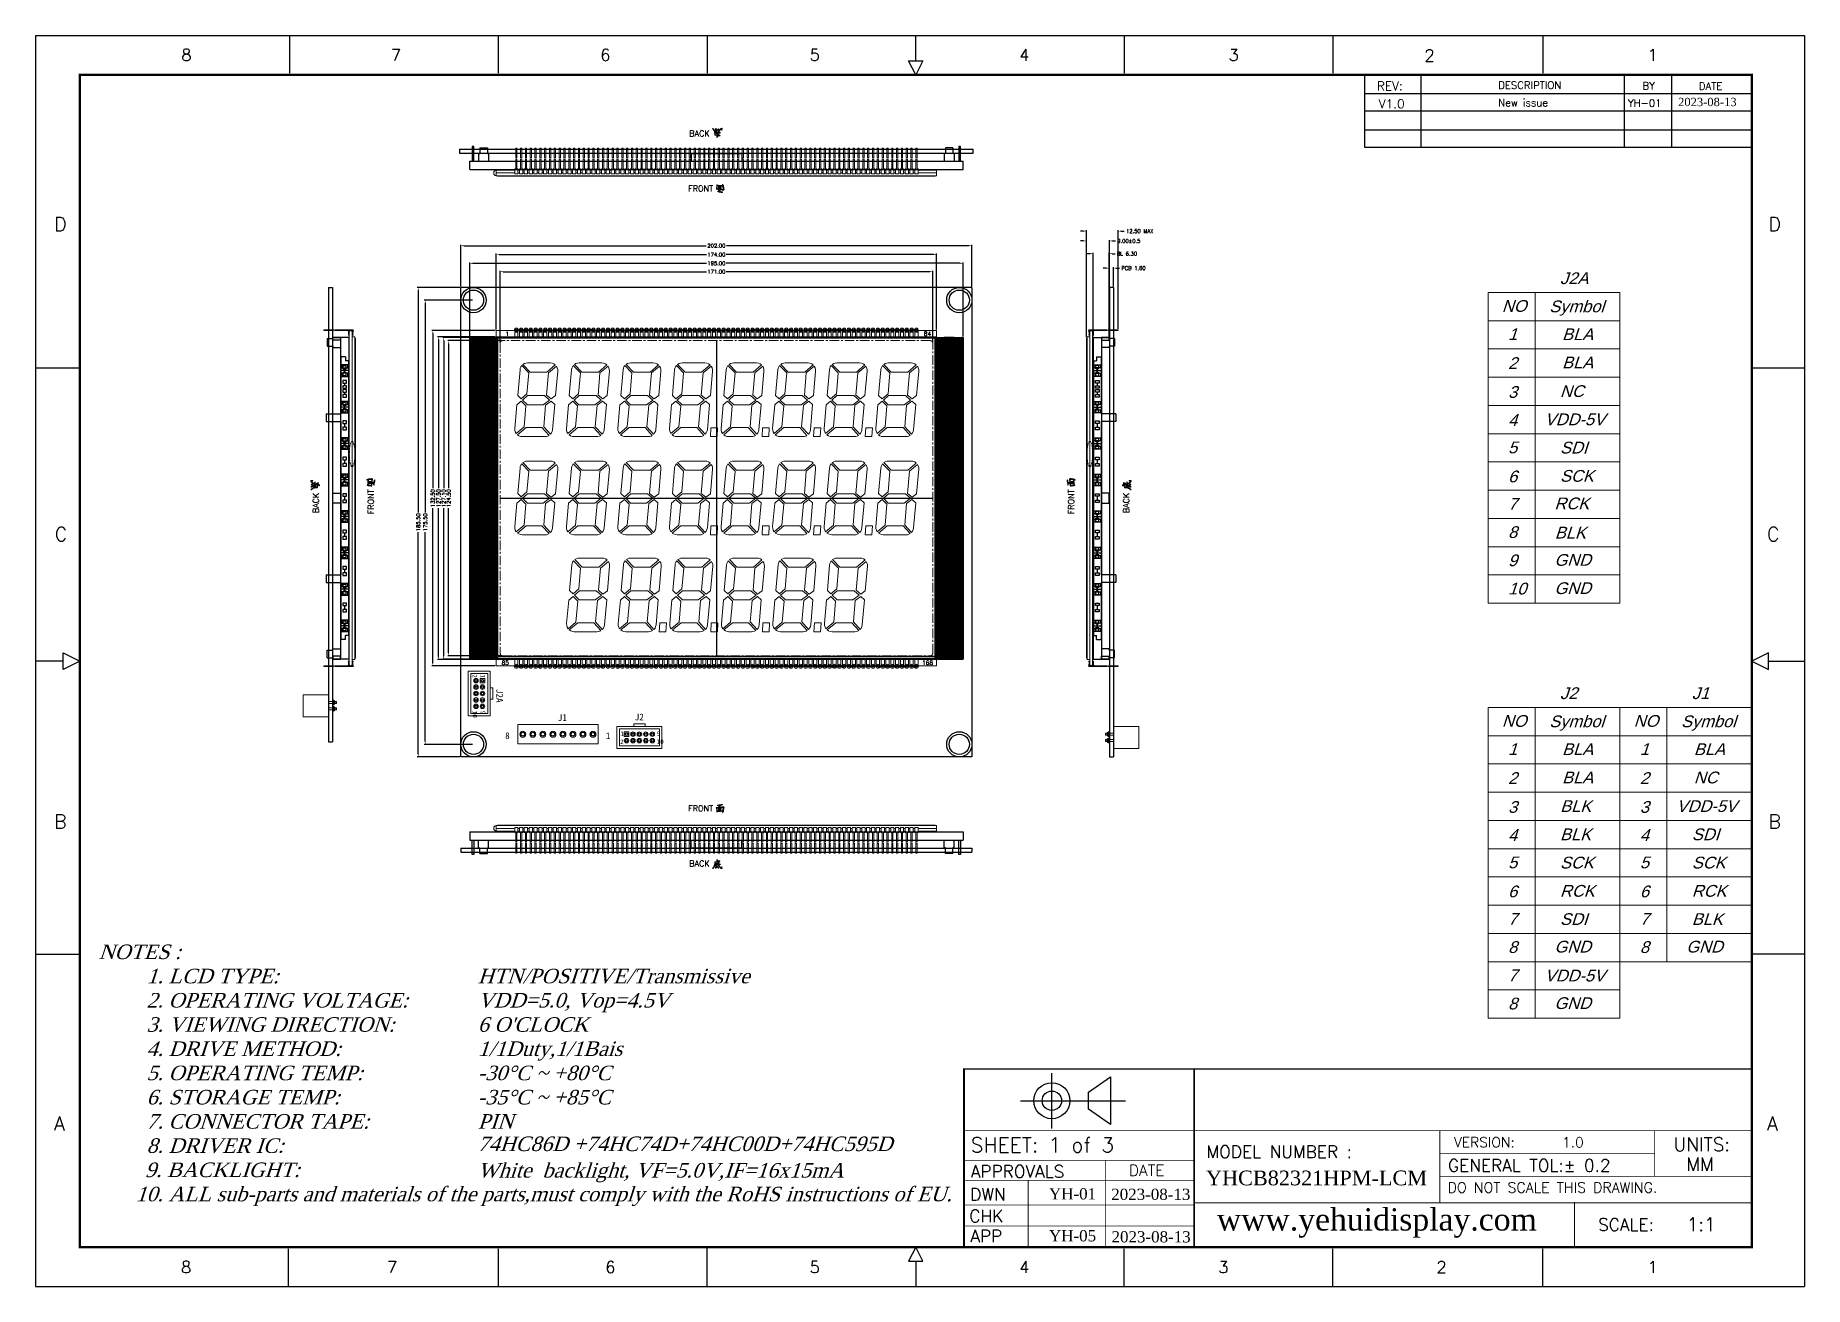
# Model space of a CAD drawing. Header units: millimetres. Extents: x 177 to 2090, y 1120 to 1614.
# Drawn here: x 177 to 876, y 1120 to 1614 of the extents above; entities that cross this region are included whole.
import ezdxf
from ezdxf.enums import TextEntityAlignment as Align

# ---------------------------------------------------------------- set-up
doc = ezdxf.new("R2010")
doc.units = ezdxf.units.MM
doc.header["$LTSCALE"] = 3
doc.header["$PDMODE"] = 35
doc.linetypes.add('CENTER', pattern=[2, 1.25, -0.25, 0.25, -0.25])
doc.linetypes.add('HIDDEN', pattern=[0.375, 0.25, -0.125])
doc.layers.get('0').update_dxf_attribs({"lineweight": 15})
for name, color, linetype in [('BL', 2, 'Continuous'), ('CCL', 1, 'Continuous'), ('DIM', 4, 'Continuous'), ('PCB', 3, 'Continuous')]:
    doc.layers.add(name, color=color, linetype=linetype)
doc.styles.add('romans', font='romans.shx')
doc.styles.get("Standard").update_dxf_attribs({"font": 'romand.shx', "oblique": 18})
doc.styles.add('样式 3', font='')
doc.styles.get('样式 3').set_extended_font_data('FangSong_GB2312')
doc.dimstyles.new('DIM', dxfattribs={"dimtxt": 0.65, "dimasz": 0.52, "dimexe": 0.1625, "dimexo": 0.1625, "dimgap": 0.2, "dimtad": 0, "dimzin": 0, "dimdsep": 46, "dimtxsty": 'romans', "dimcen": 0, "dimclrd": 256, "dimclre": 256, "dimclrt": 256, "dimadec": 0, "dimazin": 0, "dimtfac": 1, "dimtofl": 0, "dimtmove": 0, "dimatfit": 0, "dimfxl": 0, "dimtolj": 1, "dimtzin": 0, "dimlwd": -1, "dimlwe": -1, "dimarcsym": 0})

msp = doc.modelspace()

# ---------------------------------------------------------------- texts
at = {"style": 'romans'}
for s, height, p in [('BACK', 2.3175, (439.018, 1575.317)), ('FRONT', 2.3175, (439.486, 1553.536)), ('1', 1.695, (363.031, 1496.119)), ('84', 1.695, (529.137, 1496.184)), ('85', 1.695, (362.277, 1366.184)), ('168', 1.695, (529.137, 1366.184)), ('FRONT', 2.3175, (439.486, 1308.624)), ('BACK', 2.3175, (439.018, 1286.843))]:
    msp.add_text(s, height=height, dxfattribs=at).set_placement(p, align=Align.MIDDLE)
for s, p in [('FRONT', (309.172, 1429.745)), ('FRONT', (585.868, 1429.745)), ('BACK', (287.39, 1429.276)), ('BACK', (607.649, 1429.276))]:
    msp.add_text(s, height=2.3175, rotation=90, dxfattribs=at).set_placement(p, align=Align.MIDDLE)
msp.add_text('VERSION:', height=3.9975, dxfattribs=at).set_placement((737.218, 1174.703))
at = {"linetype": 'ByBlock', "insert": (825.753, 1589.379), "char_height": 3.279988, "width": 32.96995, "attachment_point": 1}
msp.add_mtext('{\\fTimes New Roman|b0|i0|c0|p18;\\Q0;\\C7;202\\fTimes New Roman|b0|i0|c186|p18;3\\fTimes New Roman|b0|i0|c0|p18;-\\fTimes New Roman|b0|i0|c186|p18;08\\fTimes New Roman|b0|i0|c0|p18;-13}', dxfattribs=at)
at = {"attachment_point": 1}
for s, insert, char_height, width in [('{\\fArial|b0|i0|c0|p34;J2A}', (779.072, 1520.428), 4.65045, 41.54399), ('{\\fArial|b0|i0|c0|p34;NO}', (756.109, 1509.465), 4.65045, 10.85619), ('{\\fArial|b0|i0|c0|p34;Symbol}', (774.8, 1509.296), 4.65045, 23.72667), ('{\\fArial|b0|i0|c0|p34;1}', (758.546, 1498.304), 4.65045, 10.85619), ('{\\fArial|b0|i0|c0|p34;BLA}', (779.888, 1498.284), 4.65045, 41.54399), ('{\\fArial|b0|i0|c0|p34;2}', (758.546, 1486.888), 4.65045, 10.85619), ('{\\fArial|b0|i0|c0|p34;BLA}', (779.888, 1487.117), 4.65045, 41.54399), ('{\\fArial|b0|i0|c0|p34;3}', (758.546, 1475.473), 4.65045, 10.85619), ('{\\fArial|b0|i0|c0|p34;NC}', (779.072, 1475.813), 4.65045, 41.54399), ('{\\fArial|b0|i0|c0|p34;4}', (758.546, 1464.391), 4.65045, 10.85619), ('{\\fArial|b0|i0|c0|p34;VDD-5V}', (773.031, 1464.652), 4.65045, 41.54399), ('{\\fArial|b0|i0|c0|p34;5}', (758.546, 1453.568), 4.65045, 10.85619), ('{\\fArial|b0|i0|c0|p34;SDI}', (779.072, 1453.491), 4.65045, 41.54399), ('{\\fArial|b0|i0|c0|p34;6}', (758.546, 1442.099), 4.65045, 10.85619), ('{\\fArial|b0|i0|c0|p34;SCK}', (779.072, 1442.33), 4.65045, 41.54399), ('{\\fArial|b0|i0|c0|p34;7}', (758.546, 1431.276), 4.65045, 10.85619), ('{\\fArial|b0|i0|c0|p34;RCK}', (776.869, 1431.444), 4.65045, 41.54399), ('{\\fArial|b0|i0|c0|p34;8}', (758.546, 1420.115), 4.65045, 10.85619), ('{\\fArial|b0|i0|c0|p34;BLK}', (777.025, 1419.909), 4.65045, 41.54399), ('{\\fArial|b0|i0|c0|p34;9}', (758.546, 1408.954), 4.65045, 10.85619), ('{\\fArial|b0|i0|c0|p34;GND}', (776.869, 1409.122), 4.65045, 41.54399), ('{\\fArial|b0|i0|c0|p34;10}', (758.546, 1397.793), 4.65045, 10.85619), ('{\\fArial|b0|i0|c0|p34;GND}', (776.869, 1397.961), 4.65045, 41.54399), ('{\\fArial|b0|i0|c0|p34;J2}', (779.072, 1356.465), 4.65045, 41.54399), ('{\\fArial|b0|i0|c0|p34;J1}', (831.157, 1356.465), 4.65045, 41.54399), ('{\\fArial|b0|i0|c0|p34;NO}', (756.109, 1345.502), 4.65045, 10.85619), ('{\\fArial|b0|i0|c0|p34;Symbol}', (774.8, 1345.334), 4.65045, 23.72667), ('{\\fArial|b0|i0|c0|p34;NO}', (808.194, 1345.502), 4.65045, 10.85619), ('{\\fArial|b0|i0|c0|p34;Symbol}', (826.885, 1345.334), 4.65045, 23.72667), ('{\\fArial|b0|i0|c0|p34;1}', (758.546, 1334.341), 4.65045, 10.85619), ('{\\fArial|b0|i0|c0|p34;BLA}', (779.888, 1334.321), 4.65045, 41.54399), ('{\\fArial|b0|i0|c0|p34;1}', (810.631, 1334.341), 4.65045, 10.85619), ('{\\fArial|b0|i0|c0|p34;BLA}', (831.973, 1334.321), 4.65045, 41.54399), ('{\\fArial|b0|i0|c0|p34;2}', (758.546, 1322.926), 4.65045, 10.85619), ('{\\fArial|b0|i0|c0|p34;BLA}', (779.888, 1323.154), 4.65045, 41.54399), ('{\\fArial|b0|i0|c0|p34;2}', (810.631, 1322.926), 4.65045, 10.85619), ('{\\fArial|b0|i0|c0|p34;NC}', (831.973, 1323.154), 4.65045, 41.54399), ('{\\fArial|b0|i0|c0|p34;3}', (758.546, 1311.51), 4.65045, 10.85619), ('{\\fArial|b0|i0|c0|p34;BLK}', (779.133, 1311.85), 4.65045, 41.54399), ('{\\fArial|b0|i0|c0|p34;3}', (810.631, 1311.51), 4.65045, 10.85619), ('{\\fArial|b0|i0|c0|p34;VDD-5V}', (825.116, 1311.85), 4.65045, 41.54399), ('{\\fArial|b0|i0|c0|p34;BLK}', (779.072, 1300.689), 4.65045, 41.54399), ('{\\fArial|b0|i0|c0|p34;SDI}', (831.157, 1300.689), 4.65045, 41.54399), ('{\\fArial|b0|i0|c0|p34;4}', (758.546, 1300.428), 4.65045, 10.85619), ('{\\fArial|b0|i0|c0|p34;4}', (810.631, 1300.428), 4.65045, 10.85619), ('{\\fArial|b0|i0|c0|p34;5}', (758.546, 1289.605), 4.65045, 10.85619), ('{\\fArial|b0|i0|c0|p34;SCK}', (779.072, 1289.528), 4.65045, 41.54399), ('{\\fArial|b0|i0|c0|p34;5}', (810.631, 1289.605), 4.65045, 10.85619), ('{\\fArial|b0|i0|c0|p34;SCK}', (831.157, 1289.528), 4.65045, 41.54399), ('{\\fArial|b0|i0|c0|p34;6}', (758.546, 1278.136), 4.65045, 10.85619), ('{\\fArial|b0|i0|c0|p34;RCK}', (779.072, 1278.367), 4.65045, 41.54399), ('{\\fArial|b0|i0|c0|p34;6}', (810.631, 1278.136), 4.65045, 10.85619), ('{\\fArial|b0|i0|c0|p34;RCK}', (831.157, 1278.367), 4.65045, 41.54399), ('{\\fArial|b0|i0|c0|p34;7}', (758.546, 1267.313), 4.65045, 10.85619), ('{\\fArial|b0|i0|c0|p34;SDI}', (779.072, 1267.206), 4.65045, 41.54399), ('{\\fArial|b0|i0|c0|p34;7}', (810.631, 1267.313), 4.65045, 10.85619), ('{\\fArial|b0|i0|c0|p34;BLK}', (831.157, 1267.206), 4.65045, 41.54399), ('{\\fTimes New Roman|b0|i0|c0|p18;NOTES :}', (201.562, 1254.824), 5.74223, 155.1479), ('{\\fArial|b0|i0|c0|p34;8}', (758.546, 1256.152), 4.65045, 10.85619), ('{\\fArial|b0|i0|c0|p34;GND}', (776.869, 1256.32), 4.65045, 41.54399), ('{\\fArial|b0|i0|c0|p34;8}', (810.631, 1256.152), 4.65045, 10.85619), ('{\\fArial|b0|i0|c0|p34;GND}', (828.954, 1256.32), 4.65045, 41.54399), ('{\\fTimes New Roman|b0|i0|c0|p18;1. LCD TYPE: }', (220.486, 1245.254), 5.74223, 155.1479), ('{\\fTimes New Roman|b0|i0|c0|p18;HTN\\fTimes New Roman|b0|i0|c186|p18;/\\fTimes New Roman|b0|i0|c0|p18;POSITIVE\\fTimes New Roman|b0|i0|c186|p18;/\\fTimes New Roman|b0|i0|c0|p18;Trans\\fTimes New Roman|b0|i0|c186|p18;missive}', (351.38, 1245.254), 5.742229, 160.4842), ('{\\fArial|b0|i0|c0|p34;7}', (758.546, 1244.991), 4.65045, 10.85619), ('{\\fArial|b0|i0|c0|p34;VDD-5V}', (773.031, 1244.884), 4.65045, 41.54399), ('{\\fTimes New Roman|b0|i0|c0|p18;2. OPERATING VOLTAGE: }', (220.486, 1235.683), 5.74223, 108.84953), ('{\\fTimes New Roman|b0|i0|c0|p18;VDD=5.0, Vop=4.5V}', (351.38, 1235.683), 5.74223, 108.84953), ('{\\fArial|b0|i0|c0|p34;8}', (758.546, 1233.83), 4.65045, 10.85619), ('{\\fArial|b0|i0|c0|p34;GND}', (776.869, 1233.998), 4.65045, 41.54399), ('{\\fTimes New Roman|b0|i0|c0|p18;3. VIEWING DIRECTION: }', (220.486, 1226.113), 5.74223, 108.84953), ("{\\fTimes New Roman|b0|i0|c0|p18;6 O'CLOCK}", (351.38, 1226.113), 5.74223, 108.84953), ('{\\fTimes New Roman|b0|i0|c0|p18;4. DRIVE METHOD:}', (220.486, 1216.542), 5.74223, 108.84953), ('{\\fTimes New Roman|b0|i0|c0|p18;1/1Duty,1/1Bais}', (351.38, 1216.542), 5.74223, 108.84953), ('{\\fTimes New Roman|b0|i0|c0|p18;5. OPERATING TEMP: }', (220.486, 1206.972), 5.74223, 108.84953), ('{\\fTimes New Roman|b0|i0|c0|p18;-\\fTimes New Roman|b0|i0|c186|p18;3\\fTimes New Roman|b0|i0|c0|p18;0%%DC ~ +\\fTimes New Roman|b0|i0|c186|p18;8\\fTimes New Roman|b0|i0|c0|p18;0%%DC}', (351.38, 1206.972), 5.742229, 108.84953), ('{\\fTimes New Roman|b0|i0|c0|p18;6. STORAGE TEMP: }', (220.486, 1197.402), 5.74223, 108.84953), ('{\\fTimes New Roman|b0|i0|c0|p18;-3\\fTimes New Roman|b0|i0|c186|p18;5\\fTimes New Roman|b0|i0|c0|p18;%%DC ~ +8\\fTimes New Roman|b0|i0|c186|p18;5\\fTimes New Roman|b0|i0|c0|p18;%%DC}', (351.38, 1197.402), 5.742229, 108.84953), ('{\\fTimes New Roman|b0|i0|c0|p18;7. CONNECTOR TAPE: }', (220.486, 1187.831), 5.74223, 108.84953), ('{\\fTimes New Roman|b0|i0|c0|p18;PIN}', (351.38, 1187.831), 5.74223, 108.84953), ('{\\fTimes New Roman|b0|i0|c0|p18;8. DRIVER IC: }', (220.486, 1178.261), 5.74223, 108.84953), ('{\\fTimes New Roman|b0|i0|c186|p18;74HC86D\\fTimes New Roman|b0|i0|c0|p18; +\\fTimes New Roman|b0|i0|c186|p18;74HC74D+74HC\\fTimes New Roman|b0|i0|c0|p18;00\\fTimes New Roman|b0|i0|c186|p18;D+74HC595D}', (351.38, 1178.969), 5.742229, 184.65623), ('{\\fTimes New Roman|b0|i0|c0|p18;9. BACKLIGHT: }', (219.867, 1168.69), 5.74223, 87.96309), ('{\\fTimes New Roman|b0|i0|c0|p18;\\C0;White\\C256;  backlight, VF=5.0V,IF=\\fTimes New Roman|b0|i0|c186|p18;16x\\fTimes New Roman|b0|i0|c0|p18;1\\fTimes New Roman|b0|i0|c186|p18;5\\fTimes New Roman|b0|i0|c0|p18;mA}', (351.38, 1168.496), 5.742229, 176.54466), ('{\\fTimes New Roman|b0|i0|c0|p18;10. ALL sub-parts and materials of the parts,must comply with the RoHS instructions of EU.\\P }', (216.13, 1159.12), 5.742229, 323.61292)]:
    msp.add_mtext(s, dxfattribs=dict(at, insert=insert, char_height=char_height, width=width))
at = {"color": 7, "attachment_point": 1, "style": '样式 3'}
for s, insert, char_height, width in [('{\\fTimes New Roman|b0|i0|c186|p18;YHCB82321HPM-LCM}', (639.186, 1165.512), 5.81605, 53.44465), ('{\\fTimes New Roman|b0|i0|c186|p18;YH-01}', (577.14, 1158.555), 4.43979, 54.73245), ('{\\fTimes New Roman|b0|i0|c0|p18;202\\fTimes New Roman|b0|i0|c186|p18;3\\fTimes New Roman|b0|i0|c0|p18;-\\fTimes New Roman|b0|i0|c186|p18;08\\fTimes New Roman|b0|i0|c0|p18;-13}', (601.737, 1158.366), 4.439787, 54.73245), ('{\\fTimes New Roman|b0|i0|c186|p18;www.yehuidisplay.com}', (643.473, 1150.645), 8.8122, 138.61078), ('{\\fTimes New Roman|b0|i0|c186|p18;YH-05}', (577.14, 1141.983), 4.43979, 54.73245), ('{\\fTimes New Roman|b0|i0|c0|p18;202\\fTimes New Roman|b0|i0|c186|p18;3\\fTimes New Roman|b0|i0|c0|p18;-\\fTimes New Roman|b0|i0|c186|p18;08\\fTimes New Roman|b0|i0|c0|p18;-13}', (601.855, 1141.574), 4.439787, 54.73245)]:
    msp.add_mtext(s, dxfattribs=dict(at, insert=insert, char_height=char_height, width=width))
at = {"style": 'romans'}
msp.add_attdef('1.0', (779.893, 1174.672), '1.0', height=3.9977, dxfattribs=at)
at = {"layer": 'BL', "color": 0, "style": 'romans'}
for s, height, p in [('8', 4.672, (234.283, 1603.993)), ('7', 4.672, (317.05, 1603.993)), ('6', 4.672, (399.818, 1603.993)), ('5', 4.672, (482.585, 1603.993)), ('4', 4.672, (565.353, 1603.993)), ('3', 4.672, (648.12, 1603.993)), ('2', 4.668, (725.513, 1603.788)), ('1', 4.672, (813.655, 1603.993)), ('REV:', 3.4957, (706.721, 1592.311)), ('REV:', 3.4957, (706.721, 1592.311)), ('V1.0', 3.4957, (707.508, 1585.246)), ('D', 5.501, (183.934, 1536.729)), ('D', 5.501, (861.434, 1536.729)), ('C', 5.501, (184.243, 1414.239)), ('C', 5.501, (860.862, 1414.239)), ('B', 5.501, (183.934, 1300.681)), ('B', 5.501, (861.434, 1300.681)), ('A', 5.501, (183.934, 1181.416)), ('A', 5.501, (860.91, 1181.416)), ('SHEET: 1 of 3', 5.87505, (546.23, 1172.713)), ('MODEL NUMBER :', 4.89587, (639.349, 1170.492)), ('UNITS:', 5.3155, (823.986, 1173.238)), ('APPROVALS', 4.8959, (546.265, 1162.73)), ('DATE', 4.4296, (608.718, 1163.399)), ('GENERAL TOL:%%P 0.2', 4.89587, (734.839, 1165.088)), ('MM', 5.3155, (828.935, 1165.411)), ('DO NOT SCALE THIS DRAWING.', 4.08851, (734.689, 1156.776)), ('DWN', 4.8959, (545.988, 1153.628)), ('CHK', 4.8959, (545.661, 1145.09)), ('1:1', 5.3155, (829.186, 1141.615)), ('APP', 4.8959, (546.08, 1137.181)), ('SCALE:', 4.8959, (794.146, 1141.731)), ('8', 4.672, (234.173, 1125.051)), ('7', 4.672, (315.561, 1125.051)), ('6', 4.672, (401.792, 1125.051)), ('5', 4.672, (482.585, 1125.051)), ('4', 4.672, (565.353, 1125.051)), ('3', 4.672, (644.034, 1125.051)), ('2', 4.672, (730.264, 1125.051)), ('1', 4.672, (813.655, 1125.051))]:
    msp.add_text(s, height=height, dxfattribs=at).set_placement(p)
at = {"layer": 'BL', "color": 7, "style": 'romans'}
for s, height, p in [('DESCRIPTION', 2.91873, (754.698, 1592.886)), ('BY', 2.9187, (811.691, 1592.711)), ('DATE', 2.9187, (833.982, 1592.563)), ('New issue', 2.9187, (754.698, 1586.008)), ('YH-01', 2.9187, (805.941, 1585.833))]:
    msp.add_text(s, height=height, dxfattribs=at).set_placement(p)
at = {"layer": 'DIM', "ltscale": 0.5, "attachment_point": 1, "rotation": 270, "style": 'romans'}
for s, insert, char_height, width in [('{\\fSimSun|b0|i0|c134|p2;2}', (351.17, 1361.634), 1.83757, 1.84407), ('{\\fSimSun|b0|i0|c134|p2;1}', (354.369, 1361.555), 1.83757, 1.84407), ('{\\fSimSun|b0|i0|c134|p2;J\\fSimSun|b0|i0|c0|p2;2\\fSimSun|b0|i0|c134|p2;A}', (361.371, 1355.843), 2.6493, 2.65868), ('{\\fSimSun|b0|i0|c134|p2;10}', (351.217, 1347.252), 1.83757, 1.84407), ('{\\fSimSun|b0|i0|c134|p2;9}', (354.415, 1347.173), 1.83757, 1.84407)]:
    msp.add_mtext(s, dxfattribs=dict(at, insert=insert, char_height=char_height, width=width))
at = {"layer": 'DIM', "ltscale": 0.5, "attachment_point": 1, "style": 'romans'}
for s, insert, char_height, width in [('{\\fSimSun|b0|i0|c134|p2;J1}', (383.038, 1345.848), 2.6493, 2.65868), ('{\\fSimSun|b0|i0|c134|p2;J\\fSimSun|b0|i0|c0|p2;2}', (413.458, 1346.054), 2.6493, 2.65868), ('{\\fSimSun|b0|i0|c134|p2;8}', (362.229, 1338.663), 2.6493, 2.65868), ('{\\fSimSun|b0|i0|c134|p2;1}', (402.04, 1338.663), 2.6493, 2.65868), ('{\\fSimSun|b0|i0|c134|p2;2}', (407.667, 1335.852), 1.83757, 1.84407), ('{\\fSimSun|b0|i0|c134|p2;1}', (407.746, 1339.051), 1.83757, 1.84407), ('{\\fSimSun|b0|i0|c134|p2;10}', (422.049, 1335.899), 1.83757, 1.84407), ('{\\fSimSun|b0|i0|c134|p2;9}', (422.128, 1339.098), 1.83757, 1.84407)]:
    msp.add_mtext(s, dxfattribs=dict(at, insert=insert, char_height=char_height, width=width))

# ---------------------------------------------------------------- blocks, each defined once
blk = doc.blocks.new('*D77')
at = {"layer": 'Defpoints', "color": 0, "ltscale": 0.5}
for p in [(531.21, 1520.69), (360.21, 1492.43), (531.21, 1492.43)]:
    blk.add_point(p, dxfattribs=at)
at = {"layer": 'DIM', "ltscale": 0.5}
for p, q in [((360.21, 1492.81), (360.21, 1521.06)), ((361.41, 1520.69), (441.8, 1520.69)), ((530.01, 1520.69), (449.61, 1520.69)), ((531.21, 1492.81), (531.21, 1521.06))]:
    blk.add_line(p, q, dxfattribs=at)
for points in [[(361.41, 1520.89), (361.41, 1520.49), (360.21, 1520.69)], [(530.01, 1520.89), (530.01, 1520.49), (531.21, 1520.69)]]:
    blk.add_solid(points, dxfattribs=at)
at = {"layer": 'DIM', "ltscale": 0.5, "insert": (445.71, 1520.69), "char_height": 1.5, "attachment_point": 5, "style": 'romans'}
blk.add_mtext('\\A1;171.00', dxfattribs=at)
blk = doc.blocks.new('*D78')
at = {"layer": 'Defpoints', "color": 0, "ltscale": 0.5}
for p in [(532.71, 1527.43), (358.71, 1497.43), (532.71, 1497.43)]:
    blk.add_point(p, dxfattribs=at)
at = {"layer": 'DIM', "ltscale": 0.5}
for p, q in [((358.71, 1497.81), (358.71, 1527.81)), ((359.91, 1527.43), (441.8, 1527.43)), ((531.51, 1527.43), (449.61, 1527.43)), ((532.71, 1497.81), (532.71, 1527.81))]:
    blk.add_line(p, q, dxfattribs=at)
for points in [[(359.91, 1527.63), (359.91, 1527.23), (358.71, 1527.43)], [(531.51, 1527.63), (531.51, 1527.23), (532.71, 1527.43)]]:
    blk.add_solid(points, dxfattribs=at)
at = {"layer": 'DIM', "ltscale": 0.5, "insert": (445.71, 1527.43), "char_height": 1.5, "attachment_point": 5, "style": 'romans'}
blk.add_mtext('\\A1;174.00', dxfattribs=at)
blk = doc.blocks.new('*D79')
at = {"layer": 'Defpoints', "color": 0, "ltscale": 0.5}
for p in [(546.71, 1530.95), (344.71, 1514.43), (546.71, 1514.43)]:
    blk.add_point(p, dxfattribs=at)
at = {"layer": 'DIM', "ltscale": 0.5}
for p, q in [((344.71, 1514.81), (344.71, 1531.32)), ((546.71, 1514.81), (546.71, 1531.32)), ((345.91, 1530.95), (441.69, 1530.95)), ((545.51, 1530.95), (449.72, 1530.95))]:
    blk.add_line(p, q, dxfattribs=at)
for points in [[(345.91, 1531.15), (345.91, 1530.75), (344.71, 1530.95)], [(545.51, 1531.15), (545.51, 1530.75), (546.71, 1530.95)]]:
    blk.add_solid(points, dxfattribs=at)
at = {"layer": 'DIM', "ltscale": 0.5, "insert": (445.71, 1530.95), "char_height": 1.5, "attachment_point": 5, "style": 'romans'}
blk.add_mtext('\\A1;202.00', dxfattribs=at)
blk = doc.blocks.new('*D80')
at = {"layer": 'Defpoints', "color": 0, "ltscale": 0.5}
for p in [(361.21, 1493.43), (339.9, 1368.93), (361.21, 1368.93)]:
    blk.add_point(p, dxfattribs=at)
at = {"layer": 'DIM', "ltscale": 0.5}
for p, q in [((360.83, 1493.43), (339.53, 1493.43)), ((339.9, 1492.23), (339.9, 1435.09)), ((339.9, 1370.13), (339.9, 1427.28)), ((360.83, 1368.93), (339.53, 1368.93))]:
    blk.add_line(p, q, dxfattribs=at)
for points in [[(339.7, 1492.23), (340.1, 1492.23), (339.9, 1493.43)], [(339.7, 1370.13), (340.1, 1370.13), (339.9, 1368.93)]]:
    blk.add_solid(points, dxfattribs=at)
at = {"layer": 'DIM', "ltscale": 0.5, "insert": (339.9, 1431.18), "char_height": 1.5, "attachment_point": 5, "rotation": 90, "style": 'romans'}
blk.add_mtext('\\A1;124.50', dxfattribs=at)
blk = doc.blocks.new('*D81')
at = {"layer": 'Defpoints', "color": 0, "ltscale": 0.5}
for p in [(337.94, 1494.73), (348.21, 1494.73), (348.21, 1367.63)]:
    blk.add_point(p, dxfattribs=at)
at = {"layer": 'DIM', "ltscale": 0.5}
for p, q in [((347.83, 1494.73), (337.57, 1494.73)), ((337.94, 1493.53), (337.94, 1435.09)), ((337.94, 1368.83), (337.94, 1427.28)), ((347.83, 1367.63), (337.57, 1367.63))]:
    blk.add_line(p, q, dxfattribs=at)
for points in [[(337.74, 1493.53), (338.14, 1493.53), (337.94, 1494.73)], [(337.74, 1368.83), (338.14, 1368.83), (337.94, 1367.63)]]:
    blk.add_solid(points, dxfattribs=at)
at = {"layer": 'DIM', "ltscale": 0.5, "insert": (337.94, 1431.18), "char_height": 1.5, "attachment_point": 5, "rotation": 90, "style": 'romans'}
blk.add_mtext('\\A1;127.10', dxfattribs=at)
blk = doc.blocks.new('*D82')
at = {"layer": 'Defpoints', "color": 0, "ltscale": 0.5}
for p in [(358.71, 1494.93), (335.89, 1367.43), (358.71, 1367.43)]:
    blk.add_point(p, dxfattribs=at)
at = {"layer": 'DIM', "ltscale": 0.5}
for p, q in [((358.33, 1494.93), (335.52, 1494.93)), ((335.89, 1493.73), (335.89, 1435.09)), ((335.89, 1368.63), (335.89, 1427.28)), ((358.33, 1367.43), (335.52, 1367.43))]:
    blk.add_line(p, q, dxfattribs=at)
for points in [[(335.69, 1493.73), (336.09, 1493.73), (335.89, 1494.93)], [(335.69, 1368.63), (336.09, 1368.63), (335.89, 1367.43)]]:
    blk.add_solid(points, dxfattribs=at)
at = {"layer": 'DIM', "ltscale": 0.5, "insert": (335.89, 1431.18), "char_height": 1.5, "attachment_point": 5, "rotation": 90, "style": 'romans'}
blk.add_mtext('\\A1;127.50', dxfattribs=at)
blk = doc.blocks.new('*D83')
at = {"layer": 'Defpoints', "color": 0, "ltscale": 0.5}
for p in [(333.63, 1497.43), (358.71, 1497.43), (358.71, 1364.93)]:
    blk.add_point(p, dxfattribs=at)
at = {"layer": 'DIM', "ltscale": 0.5}
for p, q in [((358.33, 1497.43), (333.26, 1497.43)), ((333.63, 1496.23), (333.63, 1435.09)), ((333.63, 1366.13), (333.63, 1427.28)), ((358.33, 1364.93), (333.26, 1364.93))]:
    blk.add_line(p, q, dxfattribs=at)
for points in [[(333.43, 1496.23), (333.83, 1496.23), (333.63, 1497.43)], [(333.43, 1366.13), (333.83, 1366.13), (333.63, 1364.93)]]:
    blk.add_solid(points, dxfattribs=at)
at = {"layer": 'DIM', "ltscale": 0.5, "insert": (333.63, 1431.18), "char_height": 1.5, "attachment_point": 5, "rotation": 90, "style": 'romans'}
blk.add_mtext('\\A1;132.50', dxfattribs=at)
blk = doc.blocks.new('*D84')
at = {"layer": 'Defpoints', "color": 0, "ltscale": 0.5}
for p in [(543.21, 1524), (348.21, 1494.73), (543.21, 1494.73)]:
    blk.add_point(p, dxfattribs=at)
at = {"layer": 'DIM', "ltscale": 0.5}
for p, q in [((348.21, 1495.11), (348.21, 1524.37)), ((543.21, 1495.11), (543.21, 1524.37)), ((349.41, 1524), (441.8, 1524)), ((542.01, 1524), (449.61, 1524))]:
    blk.add_line(p, q, dxfattribs=at)
for points in [[(349.41, 1524.2), (349.41, 1523.8), (348.21, 1524)], [(542.01, 1524.2), (542.01, 1523.8), (543.21, 1524)]]:
    blk.add_solid(points, dxfattribs=at)
at = {"layer": 'DIM', "ltscale": 0.5, "insert": (445.71, 1524), "char_height": 1.5, "attachment_point": 5, "style": 'romans'}
blk.add_mtext('\\A1;195.00', dxfattribs=at)
blk = doc.blocks.new('*D85')
at = {"layer": 'Defpoints', "color": 0, "ltscale": 0.5}
for p in [(349.71, 1509.43), (330.65, 1333.93), (349.71, 1333.93)]:
    blk.add_point(p, dxfattribs=at)
at = {"layer": 'DIM', "ltscale": 0.5}
for p, q in [((349.33, 1509.43), (330.28, 1509.43)), ((330.65, 1508.23), (330.65, 1425.59)), ((330.65, 1335.13), (330.65, 1417.78)), ((349.33, 1333.93), (330.28, 1333.93))]:
    blk.add_line(p, q, dxfattribs=at)
for points in [[(330.45, 1508.23), (330.85, 1508.23), (330.65, 1509.43)], [(330.45, 1335.13), (330.85, 1335.13), (330.65, 1333.93)]]:
    blk.add_solid(points, dxfattribs=at)
at = {"layer": 'DIM', "ltscale": 0.5, "insert": (330.65, 1421.68), "char_height": 1.5, "attachment_point": 5, "rotation": 90, "style": 'romans'}
blk.add_mtext('\\A1;175.50', dxfattribs=at)
blk = doc.blocks.new('*D86')
at = {"layer": 'Defpoints', "color": 0, "ltscale": 0.5}
for p in [(327.88, 1514.43), (344.71, 1514.43), (344.71, 1328.93)]:
    blk.add_point(p, dxfattribs=at)
at = {"layer": 'DIM', "ltscale": 0.5}
for p, q in [((344.33, 1514.43), (327.5, 1514.43)), ((327.88, 1513.23), (327.88, 1425.59)), ((327.88, 1330.13), (327.88, 1417.78)), ((344.33, 1328.93), (327.5, 1328.93))]:
    blk.add_line(p, q, dxfattribs=at)
for points in [[(327.68, 1513.23), (328.08, 1513.23), (327.88, 1514.43)], [(327.68, 1330.13), (328.08, 1330.13), (327.88, 1328.93)]]:
    blk.add_solid(points, dxfattribs=at)
at = {"layer": 'DIM', "ltscale": 0.5, "insert": (327.88, 1421.68), "char_height": 1.5, "attachment_point": 5, "rotation": 90, "style": 'romans'}
blk.add_mtext('\\A1;185.50', dxfattribs=at)
blk = doc.blocks.new('*D87')
at = {"layer": 'Defpoints', "color": 0, "ltscale": 0.5}
for p in [(602.59, 1522.08), (600.99, 1514.43), (602.59, 1514.43)]:
    blk.add_point(p, dxfattribs=at)
at = {"layer": 'DIM', "ltscale": 0.5}
for p, q in [((599.79, 1522.08), (598.59, 1522.08)), ((600.99, 1514.81), (600.99, 1522.46)), ((602.59, 1514.81), (602.59, 1522.46)), ((603.79, 1522.08), (604.99, 1522.08))]:
    blk.add_line(p, q, dxfattribs=at)
for points in [[(599.79, 1522.28), (599.79, 1521.88), (600.99, 1522.08)], [(603.79, 1522.28), (603.79, 1521.88), (602.59, 1522.08)]]:
    blk.add_solid(points, dxfattribs=at)
at = {"layer": 'DIM', "ltscale": 0.5, "insert": (610.54, 1522.08), "char_height": 1.5, "attachment_point": 5, "style": 'romans'}
blk.add_mtext('\\A1;PCB 1.60', dxfattribs=at)
blk = doc.blocks.new('*D88')
at = {"layer": 'Defpoints', "color": 0, "ltscale": 0.5}
for p in [(600.89, 1527.8), (594.59, 1494.73), (600.89, 1494.73)]:
    blk.add_point(p, dxfattribs=at)
at = {"layer": 'DIM', "ltscale": 0.5}
for p, q in [((593.39, 1527.8), (592.19, 1527.8)), ((594.59, 1495.11), (594.59, 1528.18)), ((600.89, 1495.11), (600.89, 1528.18)), ((602.09, 1527.8), (603.29, 1527.8))]:
    blk.add_line(p, q, dxfattribs=at)
for points in [[(593.39, 1528), (593.39, 1527.6), (594.59, 1527.8)], [(602.09, 1528), (602.09, 1527.6), (600.89, 1527.8)]]:
    blk.add_solid(points, dxfattribs=at)
at = {"layer": 'DIM', "ltscale": 0.5, "insert": (607.95, 1527.8), "char_height": 1.5, "attachment_point": 5, "style": 'romans'}
blk.add_mtext('\\A1;BL 6.30', dxfattribs=at)
blk = doc.blocks.new('*D89')
at = {"layer": 'Defpoints', "color": 0, "ltscale": 0.5}
for p in [(600.99, 1532.82), (591.99, 1494.43), (600.99, 1494.43)]:
    blk.add_point(p, dxfattribs=at)
at = {"layer": 'DIM', "ltscale": 0.5}
for p, q in [((590.79, 1532.82), (589.59, 1532.82)), ((591.99, 1494.81), (591.99, 1533.2)), ((600.99, 1494.81), (600.99, 1533.2)), ((602.19, 1532.82), (603.39, 1532.82))]:
    blk.add_line(p, q, dxfattribs=at)
for points in [[(590.79, 1533.02), (590.79, 1532.62), (591.99, 1532.82)], [(602.19, 1533.02), (602.19, 1532.62), (600.99, 1532.82)]]:
    blk.add_solid(points, dxfattribs=at)
at = {"layer": 'DIM', "ltscale": 0.5, "insert": (608.69, 1532.82), "char_height": 1.5, "attachment_point": 5, "style": 'romans'}
blk.add_mtext('\\A1;9.00%%P0.5', dxfattribs=at)
blk = doc.blocks.new('*D90')
at = {"layer": 'Defpoints', "color": 0, "ltscale": 0.5}
for p in [(604.46, 1536.71), (604.46, 1497.73), (591.99, 1494.43)]:
    blk.add_point(p, dxfattribs=at)
at = {"layer": 'DIM', "ltscale": 0.5}
for p, q in [((590.79, 1536.71), (589.59, 1536.71)), ((591.99, 1494.81), (591.99, 1537.08)), ((604.46, 1498.11), (604.46, 1537.08)), ((605.66, 1536.71), (606.86, 1536.71))]:
    blk.add_line(p, q, dxfattribs=at)
for points in [[(590.79, 1536.91), (590.79, 1536.51), (591.99, 1536.71)], [(605.66, 1536.91), (605.66, 1536.51), (604.46, 1536.71)]]:
    blk.add_solid(points, dxfattribs=at)
at = {"layer": 'DIM', "ltscale": 0.5, "insert": (613.02, 1536.71), "char_height": 1.5, "attachment_point": 5, "style": 'romans'}
blk.add_mtext('\\A1;12.50 MAX', dxfattribs=at)

# ---------------------------------------------------------------- dimensions: what is measured, and where the dimension line sits
at = {"layer": 'DIM', "ltscale": 0.5}
for base, p1, p2, text, picture, middle in [((604.459, 1536.706), (591.993, 1494.434), (604.459, 1497.734), '12.50 MAX', '*D90', (613.016, 1536.706)), ((600.993, 1532.822), (591.993, 1494.434), (600.993, 1494.434), '<>%%P0.5', '*D89', (608.693, 1532.822)), ((600.893, 1527.805), (594.593, 1494.734), (600.893, 1494.734), 'BL <>', '*D88', (607.951, 1527.805)), ((602.593, 1522.08), (600.993, 1514.434), (602.593, 1514.434), 'PCB <>', '*D87', (610.543, 1522.08))]:
    dim = msp.add_linear_dim(base=base, p1=p1, p2=p2, text=text, dimstyle='DIM', override={"dimtxt": 1.5, "dimasz": 1.2, "dimexe": 0.375, "dimexo": 0.375, "dimgap": 0.3, "dimfxl": 1.25}, dxfattribs=at)
    dim.commit()
    dim.dimension.update_dxf_attribs({"geometry": picture, "text_midpoint": middle})
for base, p1, p2, picture, middle in [((546.707, 1530.948), (344.707, 1514.434), (546.707, 1514.434), '*D79', (445.707, 1530.948)), ((543.207, 1523.998), (348.207, 1494.734), (543.207, 1494.734), '*D84', (445.707, 1523.998)), ((532.707, 1527.434), (358.707, 1497.434), (532.707, 1497.434), '*D78', (445.707, 1527.434)), ((531.207, 1520.688), (360.207, 1492.434), (531.207, 1492.434), '*D77', (445.707, 1520.688))]:
    dim = msp.add_linear_dim(base=base, p1=p1, p2=p2, dimstyle='DIM', override={"dimtxt": 1.5, "dimasz": 1.2, "dimexe": 0.375, "dimexo": 0.375, "dimgap": 0.3, "dimfxl": 1.25}, dxfattribs=at)
    dim.commit()
    dim.dimension.update_dxf_attribs({"geometry": picture, "text_midpoint": middle, "dimtype": 160})
for base, p1, p2, picture, middle in [((327.876, 1514.434), (344.707, 1328.934), (344.707, 1514.434), '*D86', (327.876, 1421.684)), ((330.652, 1333.934), (349.707, 1509.434), (349.707, 1333.934), '*D85', (330.652, 1421.684)), ((333.632, 1497.434), (358.707, 1364.934), (358.707, 1497.434), '*D83', (333.632, 1431.184)), ((335.894, 1367.434), (358.707, 1494.934), (358.707, 1367.434), '*D82', (335.894, 1431.184)), ((337.941, 1494.734), (348.207, 1367.634), (348.207, 1494.734), '*D81', (337.941, 1431.184)), ((339.904, 1368.934), (361.207, 1493.434), (361.207, 1368.934), '*D80', (339.904, 1431.184))]:
    dim = msp.add_linear_dim(base=base, p1=p1, p2=p2, angle=90, dimstyle='DIM', override={"dimtxt": 1.5, "dimasz": 1.2, "dimexe": 0.375, "dimexo": 0.375, "dimgap": 0.3, "dimfxl": 1.25}, dxfattribs=at)
    dim.commit()
    dim.dimension.update_dxf_attribs({"geometry": picture, "text_midpoint": middle})

# ---------------------------------------------------------------- hatches: boundary and pattern name
at = {"ltscale": 0.5}
h = msp.add_hatch(dxfattribs=at)
h.set_pattern_fill('ANSI31', color=256, scale=0.05, style=0)
h.set_pattern_definition([(135, (187.74948, -502.30243), (0.112253202, 0.112253202), [])])
h.paths.add_polyline_path([(294.046, 1351.478, -0.2982166), (294.963, 1350.878), (294.046, 1350.878)])
h.paths.add_polyline_path([(294.046, 1350.878), (294.963, 1350.878, -0.2087122), (294.963, 1350.078), (294.046, 1350.078)])
h.paths.add_polyline_path([(294.046, 1350.078), (294.963, 1350.078, -0.2982166), (294.046, 1349.478)])
h.paths.add_polyline_path([(294.046, 1348.934, -0.2982166), (294.963, 1348.334), (294.046, 1348.334)])
h.paths.add_polyline_path([(294.046, 1348.334), (294.963, 1348.334, -0.5405749), (294.046, 1346.934)])
h = msp.add_hatch(dxfattribs=at)
h.set_pattern_fill('ANSI31', color=256, scale=0.05, style=0)
h.set_pattern_definition([(45, (707.28995, -514.84643), (-0.112253202, 0.112253202), [])])
h.paths.add_polyline_path([(600.993, 1338.934, 0.2982166), (600.077, 1338.334), (600.993, 1338.334)])
h.paths.add_polyline_path([(600.993, 1338.334), (600.077, 1338.334, 0.2087122), (600.077, 1337.534), (600.993, 1337.534)])
h.paths.add_polyline_path([(600.993, 1337.534), (600.077, 1337.534, 0.2982166), (600.993, 1336.934)])
h.paths.add_polyline_path([(600.993, 1336.39, 0.2982166), (600.077, 1335.79), (600.993, 1335.79)])
h.paths.add_polyline_path([(600.993, 1335.79), (600.077, 1335.79, 0.5405749), (600.993, 1334.39)])
at = {"layer": 'BL', "ltscale": 0.5}
h = msp.add_hatch(dxfattribs=at)
h.set_pattern_fill('ANSI37', color=6, scale=0.1, style=0)
h.paths.add_polyline_path([(359.207, 1367.634), (348.207, 1367.634), (348.207, 1494.734), (359.207, 1494.734)])
h.paths.add_polyline_path([(532.207, 1494.734), (543.207, 1494.734), (543.207, 1367.634), (532.207, 1367.634)])

# ---------------------------------------------------------------- linework, layer by layer
for p, q in [((358.707, 1559.699), (358.707, 1560.799)), ((358.707, 1560.799), (365.997, 1560.799)), ((365.997, 1559.699), (358.707, 1559.699)), ((365.997, 1559.699), (358.707, 1559.699)), ((358.707, 1559.699), (358.707, 1558.599)), ((359.207, 1560.799), (359.207, 1560.999)), ((359.207, 1560.999), (365.997, 1560.999)), ((365.997, 1560.799), (359.207, 1560.799)), ((367.297, 1560.999), (367.902, 1560.999)), ((367.297, 1560.799), (367.902, 1560.799)), ((367.902, 1560.799), (367.297, 1560.799)), ((367.902, 1559.699), (367.297, 1559.699)), ((369.202, 1560.999), (369.807, 1560.999)), ((369.202, 1560.799), (369.807, 1560.799)), ((369.807, 1560.799), (369.202, 1560.799)), ((369.807, 1559.699), (369.202, 1559.699)), ((371.107, 1560.999), (371.712, 1560.999)), ((371.107, 1560.799), (371.712, 1560.799)), ((371.712, 1560.799), (371.107, 1560.799)), ((371.712, 1559.699), (371.107, 1559.699)), ((373.012, 1560.999), (373.617, 1560.999)), ((373.012, 1560.799), (373.617, 1560.799)), ((373.617, 1560.799), (373.012, 1560.799)), ((373.617, 1559.699), (373.012, 1559.699)), ((374.917, 1560.999), (375.522, 1560.999)), ((374.917, 1560.799), (375.522, 1560.799)), ((375.522, 1560.799), (374.917, 1560.799)), ((375.522, 1559.699), (374.917, 1559.699)), ((376.822, 1560.999), (377.427, 1560.999)), ((376.822, 1560.799), (377.427, 1560.799)), ((377.427, 1560.799), (376.822, 1560.799)), ((377.427, 1559.699), (376.822, 1559.699)), ((378.727, 1560.999), (379.332, 1560.999)), ((378.727, 1560.799), (379.332, 1560.799)), ((379.332, 1560.799), (378.727, 1560.799)), ((379.332, 1559.699), (378.727, 1559.699)), ((380.632, 1560.999), (381.237, 1560.999)), ((380.632, 1560.799), (381.237, 1560.799)), ((381.237, 1560.799), (380.632, 1560.799)), ((381.237, 1559.699), (380.632, 1559.699)), ((382.537, 1560.999), (383.142, 1560.999)), ((382.537, 1560.799), (383.142, 1560.799)), ((383.142, 1560.799), (382.537, 1560.799)), ((383.142, 1559.699), (382.537, 1559.699)), ((384.442, 1560.999), (385.047, 1560.999)), ((384.442, 1560.799), (385.047, 1560.799)), ((385.047, 1560.799), (384.442, 1560.799)), ((385.047, 1559.699), (384.442, 1559.699)), ((386.347, 1560.999), (386.952, 1560.999)), ((386.347, 1560.799), (386.952, 1560.799)), ((386.952, 1560.799), (386.347, 1560.799)), ((386.952, 1559.699), (386.347, 1559.699)), ((388.252, 1560.999), (388.857, 1560.999)), ((388.252, 1560.799), (388.857, 1560.799)), ((388.857, 1560.799), (388.252, 1560.799)), ((388.857, 1559.699), (388.252, 1559.699)), ((390.157, 1560.999), (390.762, 1560.999)), ((390.157, 1560.799), (390.762, 1560.799)), ((390.762, 1560.799), (390.157, 1560.799)), ((390.762, 1559.699), (390.157, 1559.699)), ((392.062, 1560.999), (392.667, 1560.999)), ((392.062, 1560.799), (392.667, 1560.799)), ((392.667, 1560.799), (392.062, 1560.799)), ((392.667, 1559.699), (392.062, 1559.699)), ((393.967, 1560.999), (394.572, 1560.999)), ((393.967, 1560.799), (394.572, 1560.799)), ((394.572, 1560.799), (393.967, 1560.799)), ((394.572, 1559.699), (393.967, 1559.699)), ((395.872, 1560.999), (396.477, 1560.999)), ((395.872, 1560.799), (396.477, 1560.799)), ((396.477, 1560.799), (395.872, 1560.799)), ((396.477, 1559.699), (395.872, 1559.699)), ((397.777, 1560.999), (398.382, 1560.999)), ((397.777, 1560.799), (398.382, 1560.799)), ((398.382, 1560.799), (397.777, 1560.799)), ((398.382, 1559.699), (397.777, 1559.699)), ((399.682, 1560.999), (400.287, 1560.999)), ((399.682, 1560.799), (400.287, 1560.799)), ((400.287, 1560.799), (399.682, 1560.799)), ((400.287, 1559.699), (399.682, 1559.699)), ((401.587, 1560.999), (402.192, 1560.999)), ((401.587, 1560.799), (402.192, 1560.799)), ((402.192, 1560.799), (401.587, 1560.799)), ((402.192, 1559.699), (401.587, 1559.699)), ((403.492, 1560.999), (404.097, 1560.999)), ((403.492, 1560.799), (404.097, 1560.799)), ((404.097, 1560.799), (403.492, 1560.799)), ((404.097, 1559.699), (403.492, 1559.699)), ((405.397, 1560.999), (406.002, 1560.999)), ((405.397, 1560.799), (406.002, 1560.799)), ((406.002, 1560.799), (405.397, 1560.799)), ((406.002, 1559.699), (405.397, 1559.699)), ((407.302, 1560.999), (407.907, 1560.999)), ((407.302, 1560.799), (407.907, 1560.799)), ((407.907, 1560.799), (407.302, 1560.799)), ((407.907, 1559.699), (407.302, 1559.699)), ((409.207, 1560.999), (409.812, 1560.999)), ((409.207, 1560.799), (409.812, 1560.799)), ((409.812, 1560.799), (409.207, 1560.799)), ((409.812, 1559.699), (409.207, 1559.699)), ((411.112, 1560.999), (411.717, 1560.999)), ((411.112, 1560.799), (411.717, 1560.799)), ((411.717, 1560.799), (411.112, 1560.799)), ((411.717, 1559.699), (411.112, 1559.699)), ((413.017, 1560.999), (413.622, 1560.999)), ((413.017, 1560.799), (413.622, 1560.799)), ((413.622, 1560.799), (413.017, 1560.799)), ((413.622, 1559.699), (413.017, 1559.699)), ((414.922, 1560.999), (415.527, 1560.999)), ((414.922, 1560.799), (415.527, 1560.799)), ((415.527, 1560.799), (414.922, 1560.799)), ((415.527, 1559.699), (414.922, 1559.699)), ((416.827, 1560.999), (417.432, 1560.999)), ((416.827, 1560.799), (417.432, 1560.799)), ((417.432, 1560.799), (416.827, 1560.799)), ((417.432, 1559.699), (416.827, 1559.699)), ((418.732, 1560.999), (419.337, 1560.999)), ((418.732, 1560.799), (419.337, 1560.799)), ((419.337, 1560.799), (418.732, 1560.799)), ((419.337, 1559.699), (418.732, 1559.699)), ((420.637, 1560.999), (421.242, 1560.999)), ((420.637, 1560.799), (421.242, 1560.799)), ((421.242, 1560.799), (420.637, 1560.799)), ((421.242, 1559.699), (420.637, 1559.699)), ((422.542, 1560.999), (423.147, 1560.999)), ((422.542, 1560.799), (423.147, 1560.799)), ((423.147, 1560.799), (422.542, 1560.799)), ((423.147, 1559.699), (422.542, 1559.699)), ((424.447, 1560.999), (425.052, 1560.999)), ((424.447, 1560.799), (425.052, 1560.799)), ((425.052, 1560.799), (424.447, 1560.799)), ((425.052, 1559.699), (424.447, 1559.699)), ((426.352, 1560.999), (426.957, 1560.999)), ((426.352, 1560.799), (426.957, 1560.799)), ((426.957, 1560.799), (426.352, 1560.799)), ((426.957, 1559.699), (426.352, 1559.699)), ((428.257, 1560.999), (428.862, 1560.999)), ((428.257, 1560.799), (428.862, 1560.799)), ((428.862, 1560.799), (428.257, 1560.799)), ((428.862, 1559.699), (428.257, 1559.699)), ((430.162, 1560.999), (430.767, 1560.999)), ((430.162, 1560.799), (430.767, 1560.799)), ((430.767, 1560.799), (430.162, 1560.799)), ((430.767, 1559.699), (430.162, 1559.699)), ((432.067, 1560.999), (432.672, 1560.999)), ((432.067, 1560.799), (432.672, 1560.799)), ((432.672, 1560.799), (432.067, 1560.799)), ((432.672, 1559.699), (432.067, 1559.699)), ((433.972, 1560.999), (434.577, 1560.999)), ((433.972, 1560.799), (434.577, 1560.799)), ((434.577, 1560.799), (433.972, 1560.799)), ((434.577, 1559.699), (433.972, 1559.699)), ((435.877, 1560.999), (436.482, 1560.999)), ((435.877, 1560.799), (436.482, 1560.799)), ((436.482, 1560.799), (435.877, 1560.799)), ((436.482, 1559.699), (435.877, 1559.699)), ((437.782, 1560.999), (438.387, 1560.999)), ((437.782, 1560.799), (438.387, 1560.799)), ((438.387, 1560.799), (437.782, 1560.799)), ((438.387, 1559.699), (437.782, 1559.699)), ((439.687, 1560.999), (440.292, 1560.999)), ((439.687, 1560.799), (440.292, 1560.799)), ((440.292, 1560.799), (439.687, 1560.799)), ((440.292, 1559.699), (439.687, 1559.699)), ((441.592, 1560.999), (442.197, 1560.999)), ((441.592, 1560.799), (442.197, 1560.799)), ((442.197, 1560.799), (441.592, 1560.799)), ((442.197, 1559.699), (441.592, 1559.699)), ((443.497, 1560.999), (444.102, 1560.999)), ((443.497, 1560.799), (444.102, 1560.799)), ((444.102, 1560.799), (443.497, 1560.799)), ((444.102, 1559.699), (443.497, 1559.699)), ((445.402, 1560.999), (446.007, 1560.999)), ((445.402, 1560.799), (446.007, 1560.799)), ((446.007, 1560.799), (445.402, 1560.799)), ((446.007, 1559.699), (445.402, 1559.699)), ((447.307, 1560.999), (447.912, 1560.999)), ((447.307, 1560.799), (447.912, 1560.799)), ((447.912, 1560.799), (447.307, 1560.799)), ((447.912, 1559.699), (447.307, 1559.699)), ((449.212, 1560.999), (449.817, 1560.999)), ((449.212, 1560.799), (449.817, 1560.799)), ((449.817, 1560.799), (449.212, 1560.799)), ((449.817, 1559.699), (449.212, 1559.699)), ((451.117, 1560.999), (451.722, 1560.999)), ((451.117, 1560.799), (451.722, 1560.799)), ((451.722, 1560.799), (451.117, 1560.799)), ((451.722, 1559.699), (451.117, 1559.699)), ((453.022, 1560.999), (453.627, 1560.999)), ((453.022, 1560.799), (453.627, 1560.799)), ((453.627, 1560.799), (453.022, 1560.799)), ((453.627, 1559.699), (453.022, 1559.699)), ((454.927, 1560.999), (455.532, 1560.999)), ((454.927, 1560.799), (455.532, 1560.799)), ((455.532, 1560.799), (454.927, 1560.799)), ((455.532, 1559.699), (454.927, 1559.699)), ((456.832, 1560.999), (457.437, 1560.999)), ((456.832, 1560.799), (457.437, 1560.799)), ((457.437, 1560.799), (456.832, 1560.799)), ((457.437, 1559.699), (456.832, 1559.699)), ((458.737, 1560.999), (459.342, 1560.999)), ((458.737, 1560.799), (459.342, 1560.799)), ((459.342, 1560.799), (458.737, 1560.799)), ((459.342, 1559.699), (458.737, 1559.699)), ((460.642, 1560.999), (461.247, 1560.999)), ((460.642, 1560.799), (461.247, 1560.799)), ((461.247, 1560.799), (460.642, 1560.799)), ((461.247, 1559.699), (460.642, 1559.699)), ((462.547, 1560.999), (463.152, 1560.999)), ((462.547, 1560.799), (463.152, 1560.799)), ((463.152, 1560.799), (462.547, 1560.799)), ((463.152, 1559.699), (462.547, 1559.699)), ((464.452, 1560.999), (465.057, 1560.999)), ((464.452, 1560.799), (465.057, 1560.799)), ((465.057, 1560.799), (464.452, 1560.799)), ((465.057, 1559.699), (464.452, 1559.699)), ((466.357, 1560.999), (466.962, 1560.999)), ((466.357, 1560.799), (466.962, 1560.799)), ((466.962, 1560.799), (466.357, 1560.799)), ((466.962, 1559.699), (466.357, 1559.699)), ((468.262, 1560.999), (468.867, 1560.999)), ((468.262, 1560.799), (468.867, 1560.799)), ((468.867, 1560.799), (468.262, 1560.799)), ((468.867, 1559.699), (468.262, 1559.699)), ((470.167, 1560.999), (470.772, 1560.999)), ((470.167, 1560.799), (470.772, 1560.799)), ((470.772, 1560.799), (470.167, 1560.799)), ((470.772, 1559.699), (470.167, 1559.699)), ((472.072, 1560.999), (472.677, 1560.999)), ((472.072, 1560.799), (472.677, 1560.799)), ((472.677, 1560.799), (472.072, 1560.799)), ((472.677, 1559.699), (472.072, 1559.699)), ((473.977, 1560.999), (474.582, 1560.999)), ((473.977, 1560.799), (474.582, 1560.799)), ((474.582, 1560.799), (473.977, 1560.799)), ((474.582, 1559.699), (473.977, 1559.699)), ((475.882, 1560.999), (476.487, 1560.999)), ((475.882, 1560.799), (476.487, 1560.799)), ((476.487, 1560.799), (475.882, 1560.799)), ((476.487, 1559.699), (475.882, 1559.699)), ((477.787, 1560.999), (478.392, 1560.999)), ((477.787, 1560.799), (478.392, 1560.799)), ((478.392, 1560.799), (477.787, 1560.799)), ((478.392, 1559.699), (477.787, 1559.699)), ((479.692, 1560.999), (480.297, 1560.999)), ((479.692, 1560.799), (480.297, 1560.799)), ((480.297, 1560.799), (479.692, 1560.799)), ((480.297, 1559.699), (479.692, 1559.699)), ((481.597, 1560.999), (482.202, 1560.999)), ((481.597, 1560.799), (482.202, 1560.799)), ((482.202, 1560.799), (481.597, 1560.799)), ((482.202, 1559.699), (481.597, 1559.699)), ((483.502, 1560.999), (484.107, 1560.999)), ((483.502, 1560.799), (484.107, 1560.799)), ((484.107, 1560.799), (483.502, 1560.799)), ((484.107, 1559.699), (483.502, 1559.699)), ((485.407, 1560.999), (486.012, 1560.999)), ((485.407, 1560.799), (486.012, 1560.799)), ((486.012, 1560.799), (485.407, 1560.799)), ((486.012, 1559.699), (485.407, 1559.699)), ((487.312, 1560.999), (487.917, 1560.999)), ((487.312, 1560.799), (487.917, 1560.799)), ((487.917, 1560.799), (487.312, 1560.799)), ((487.917, 1559.699), (487.312, 1559.699)), ((489.217, 1560.999), (489.822, 1560.999)), ((489.217, 1560.799), (489.822, 1560.799)), ((489.822, 1560.799), (489.217, 1560.799)), ((489.822, 1559.699), (489.217, 1559.699)), ((491.122, 1560.999), (491.727, 1560.999)), ((491.122, 1560.799), (491.727, 1560.799)), ((491.727, 1560.799), (491.122, 1560.799)), ((491.727, 1559.699), (491.122, 1559.699)), ((493.027, 1560.999), (493.632, 1560.999)), ((493.027, 1560.799), (493.632, 1560.799)), ((493.632, 1560.799), (493.027, 1560.799)), ((493.632, 1559.699), (493.027, 1559.699)), ((494.932, 1560.999), (495.537, 1560.999)), ((494.932, 1560.799), (495.537, 1560.799)), ((495.537, 1560.799), (494.932, 1560.799)), ((495.537, 1559.699), (494.932, 1559.699)), ((496.837, 1560.999), (497.442, 1560.999)), ((496.837, 1560.799), (497.442, 1560.799)), ((497.442, 1560.799), (496.837, 1560.799)), ((497.442, 1559.699), (496.837, 1559.699)), ((498.742, 1560.999), (499.347, 1560.999)), ((498.742, 1560.799), (499.347, 1560.799)), ((499.347, 1560.799), (498.742, 1560.799)), ((499.347, 1559.699), (498.742, 1559.699)), ((500.647, 1560.999), (501.252, 1560.999)), ((500.647, 1560.799), (501.252, 1560.799)), ((501.252, 1560.799), (500.647, 1560.799)), ((501.252, 1559.699), (500.647, 1559.699)), ((502.552, 1560.999), (503.157, 1560.999)), ((502.552, 1560.799), (503.157, 1560.799)), ((503.157, 1560.799), (502.552, 1560.799)), ((503.157, 1559.699), (502.552, 1559.699)), ((504.457, 1560.999), (505.062, 1560.999)), ((504.457, 1560.799), (505.062, 1560.799)), ((505.062, 1560.799), (504.457, 1560.799)), ((505.062, 1559.699), (504.457, 1559.699)), ((506.362, 1560.999), (506.967, 1560.999)), ((506.362, 1560.799), (506.967, 1560.799)), ((506.967, 1560.799), (506.362, 1560.799)), ((506.967, 1559.699), (506.362, 1559.699)), ((508.267, 1560.999), (508.872, 1560.999)), ((508.267, 1560.799), (508.872, 1560.799)), ((508.872, 1560.799), (508.267, 1560.799)), ((508.872, 1559.699), (508.267, 1559.699)), ((510.172, 1560.999), (510.777, 1560.999)), ((510.172, 1560.799), (510.777, 1560.799)), ((510.777, 1560.799), (510.172, 1560.799)), ((510.777, 1559.699), (510.172, 1559.699)), ((512.077, 1560.999), (512.682, 1560.999)), ((512.077, 1560.799), (512.682, 1560.799)), ((512.682, 1560.799), (512.077, 1560.799)), ((512.682, 1559.699), (512.077, 1559.699)), ((513.982, 1560.999), (514.587, 1560.999)), ((513.982, 1560.799), (514.587, 1560.799)), ((514.587, 1560.799), (513.982, 1560.799)), ((514.587, 1559.699), (513.982, 1559.699)), ((515.887, 1560.999), (516.492, 1560.999)), ((515.887, 1560.799), (516.492, 1560.799)), ((516.492, 1560.799), (515.887, 1560.799)), ((516.492, 1559.699), (515.887, 1559.699)), ((517.792, 1560.999), (518.397, 1560.999)), ((517.792, 1560.799), (518.397, 1560.799)), ((518.397, 1560.799), (517.792, 1560.799)), ((518.397, 1559.699), (517.792, 1559.699)), ((519.697, 1560.999), (520.302, 1560.999)), ((519.697, 1560.799), (520.302, 1560.799)), ((520.302, 1560.799), (519.697, 1560.799)), ((520.302, 1559.699), (519.697, 1559.699)), ((521.602, 1560.999), (522.207, 1560.999)), ((521.602, 1560.799), (522.207, 1560.799)), ((522.207, 1560.799), (521.602, 1560.799)), ((522.207, 1559.699), (521.602, 1559.699)), ((523.507, 1560.999), (524.112, 1560.999)), ((523.507, 1560.799), (524.112, 1560.799)), ((524.112, 1560.799), (523.507, 1560.799)), ((524.112, 1559.699), (523.507, 1559.699)), ((525.412, 1560.999), (532.207, 1560.999)), ((532.207, 1560.799), (525.412, 1560.799)), ((525.412, 1560.799), (532.707, 1560.799)), ((532.707, 1559.699), (525.412, 1559.699)), ((532.707, 1559.699), (525.412, 1559.699)), ((532.207, 1560.999), (532.207, 1560.799)), ((532.707, 1560.799), (532.707, 1559.699)), ((532.707, 1558.599), (532.707, 1559.699)), ((358.707, 1558.599), (532.707, 1558.599)), ((854.848, 1557.985), (854.848, 1435.213)), ((750.678, 1512.47), (750.678, 1389.699)), ((750.678, 1512.47), (802.763, 1512.47)), ((769.28, 1512.47), (769.28, 1389.699)), ((802.763, 1512.47), (802.763, 1389.699)), ((300.646, 1497.045), (300.646, 1365.323)), ((301.746, 1365.323), (301.746, 1497.045)), ((358.707, 1364.934), (358.707, 1497.434)), ((358.707, 1497.434), (532.707, 1497.434)), ((532.707, 1497.434), (532.707, 1364.934)), ((593.293, 1365.323), (593.293, 1497.045)), ((594.393, 1497.045), (594.393, 1365.323)), ((802.763, 1501.309), (750.678, 1501.309)), ((300.446, 1367.934), (300.446, 1494.434)), ((300.446, 1494.434), (300.646, 1494.434)), ((302.846, 1494.934), (301.746, 1494.934)), ((302.846, 1367.434), (302.846, 1494.934)), ((303.046, 1494.434), (302.846, 1494.434)), ((303.046, 1367.934), (303.046, 1494.434)), ((591.993, 1367.934), (591.993, 1494.434)), ((591.993, 1494.434), (592.193, 1494.434)), ((592.193, 1367.434), (592.193, 1494.934)), ((592.193, 1494.934), (593.293, 1494.934)), ((594.593, 1494.434), (594.393, 1494.434)), ((594.593, 1367.934), (594.593, 1494.434)), ((802.763, 1490.148), (750.678, 1490.148)), ((298.796, 1481.234), (298.796, 1481.934)), ((596.243, 1481.234), (596.243, 1481.934)), ((802.763, 1478.987), (750.678, 1478.987)), ((298.796, 1466.834), (298.796, 1467.534)), ((298.796, 1466.834), (298.796, 1467.534)), ((596.243, 1466.834), (596.243, 1467.534)), ((596.243, 1466.834), (596.243, 1467.534)), ((802.763, 1467.826), (750.678, 1467.826)), ((802.763, 1456.665), (750.678, 1456.665)), ((298.796, 1452.434), (298.796, 1453.134)), ((596.243, 1452.434), (596.243, 1453.134)), ((802.763, 1445.504), (750.678, 1445.504)), ((298.796, 1438.034), (298.796, 1438.734)), ((596.243, 1438.034), (596.243, 1438.734)), ((802.763, 1434.343), (750.678, 1434.343)), ((802.763, 1434.343), (750.678, 1434.343)), ((298.796, 1423.634), (298.796, 1424.334)), ((301.746, 1426.184), (301.746, 1367.434)), ((593.293, 1426.184), (593.293, 1367.434)), ((596.243, 1423.634), (596.243, 1424.334)), ((802.763, 1423.182), (750.678, 1423.182)), ((802.763, 1423.182), (750.678, 1423.182)), ((298.796, 1409.234), (298.796, 1409.934)), ((596.243, 1409.234), (596.243, 1409.934)), ((802.763, 1412.021), (750.678, 1412.021)), ((802.763, 1412.021), (750.678, 1412.021)), ((802.763, 1412.021), (750.678, 1412.021)), ((802.763, 1412.021), (750.678, 1412.021)), ((802.763, 1412.021), (750.678, 1412.021)), ((802.763, 1412.021), (751.909, 1412.021)), ((802.763, 1400.86), (750.678, 1400.86)), ((802.763, 1400.86), (750.678, 1400.86)), ((298.796, 1394.834), (298.796, 1395.534)), ((596.243, 1394.834), (596.243, 1395.534)), ((802.763, 1389.699), (750.678, 1389.699)), ((802.763, 1389.699), (750.678, 1389.699)), ((802.763, 1389.699), (750.678, 1389.699)), ((802.763, 1389.699), (751.909, 1389.699)), ((298.796, 1380.434), (298.796, 1381.134)), ((596.243, 1380.434), (596.243, 1381.134)), ((300.646, 1367.934), (300.446, 1367.934)), ((301.746, 1367.434), (302.846, 1367.434)), ((302.846, 1367.934), (303.046, 1367.934)), ((532.707, 1364.934), (358.707, 1364.934)), ((592.193, 1367.934), (591.993, 1367.934)), ((593.293, 1367.434), (592.193, 1367.434)), ((594.393, 1367.934), (594.593, 1367.934)), ((750.678, 1348.508), (750.678, 1225.736)), ((750.678, 1348.508), (802.763, 1348.508)), ((769.28, 1348.508), (769.28, 1225.736)), ((802.763, 1348.508), (802.763, 1225.736)), ((802.763, 1348.508), (854.848, 1348.508)), ((821.365, 1348.508), (821.365, 1248.058)), ((802.763, 1337.347), (750.678, 1337.347)), ((854.848, 1337.347), (802.763, 1337.347)), ((802.763, 1326.185), (750.678, 1326.185)), ((854.848, 1326.185), (802.763, 1326.185)), ((802.763, 1315.024), (750.678, 1315.024)), ((854.848, 1315.024), (802.763, 1315.024)), ((358.707, 1300.738), (358.707, 1301.838)), ((358.707, 1301.838), (532.707, 1301.838)), ((365.997, 1300.738), (358.707, 1300.738)), ((358.707, 1300.738), (358.707, 1299.638)), ((365.997, 1300.738), (358.707, 1300.738)), ((367.902, 1300.738), (367.297, 1300.738)), ((369.807, 1300.738), (369.202, 1300.738)), ((371.712, 1300.738), (371.107, 1300.738)), ((373.617, 1300.738), (373.012, 1300.738)), ((375.522, 1300.738), (374.917, 1300.738)), ((377.427, 1300.738), (376.822, 1300.738)), ((379.332, 1300.738), (378.727, 1300.738)), ((381.237, 1300.738), (380.632, 1300.738)), ((383.142, 1300.738), (382.537, 1300.738)), ((385.047, 1300.738), (384.442, 1300.738)), ((386.952, 1300.738), (386.347, 1300.738)), ((388.857, 1300.738), (388.252, 1300.738)), ((390.762, 1300.738), (390.157, 1300.738)), ((392.667, 1300.738), (392.062, 1300.738)), ((394.572, 1300.738), (393.967, 1300.738)), ((396.477, 1300.738), (395.872, 1300.738)), ((398.382, 1300.738), (397.777, 1300.738)), ((400.287, 1300.738), (399.682, 1300.738)), ((402.192, 1300.738), (401.587, 1300.738)), ((404.097, 1300.738), (403.492, 1300.738)), ((406.002, 1300.738), (405.397, 1300.738)), ((407.907, 1300.738), (407.302, 1300.738)), ((409.812, 1300.738), (409.207, 1300.738)), ((411.717, 1300.738), (411.112, 1300.738)), ((413.622, 1300.738), (413.017, 1300.738)), ((415.527, 1300.738), (414.922, 1300.738)), ((417.432, 1300.738), (416.827, 1300.738)), ((419.337, 1300.738), (418.732, 1300.738)), ((421.242, 1300.738), (420.637, 1300.738)), ((423.147, 1300.738), (422.542, 1300.738)), ((425.052, 1300.738), (424.447, 1300.738)), ((426.957, 1300.738), (426.352, 1300.738)), ((428.862, 1300.738), (428.257, 1300.738)), ((430.767, 1300.738), (430.162, 1300.738)), ((432.672, 1300.738), (432.067, 1300.738)), ((434.577, 1300.738), (433.972, 1300.738)), ((436.482, 1300.738), (435.877, 1300.738)), ((438.387, 1300.738), (437.782, 1300.738)), ((440.292, 1300.738), (439.687, 1300.738)), ((442.197, 1300.738), (441.592, 1300.738)), ((444.102, 1300.738), (443.497, 1300.738)), ((446.007, 1300.738), (445.402, 1300.738)), ((447.912, 1300.738), (447.307, 1300.738)), ((449.817, 1300.738), (449.212, 1300.738)), ((451.722, 1300.738), (451.117, 1300.738)), ((453.627, 1300.738), (453.022, 1300.738)), ((455.532, 1300.738), (454.927, 1300.738)), ((457.437, 1300.738), (456.832, 1300.738)), ((459.342, 1300.738), (458.737, 1300.738)), ((461.247, 1300.738), (460.642, 1300.738)), ((463.152, 1300.738), (462.547, 1300.738)), ((465.057, 1300.738), (464.452, 1300.738)), ((466.962, 1300.738), (466.357, 1300.738)), ((468.867, 1300.738), (468.262, 1300.738)), ((470.772, 1300.738), (470.167, 1300.738)), ((472.677, 1300.738), (472.072, 1300.738)), ((474.582, 1300.738), (473.977, 1300.738)), ((476.487, 1300.738), (475.882, 1300.738)), ((478.392, 1300.738), (477.787, 1300.738)), ((480.297, 1300.738), (479.692, 1300.738)), ((482.202, 1300.738), (481.597, 1300.738)), ((484.107, 1300.738), (483.502, 1300.738)), ((486.012, 1300.738), (485.407, 1300.738)), ((487.917, 1300.738), (487.312, 1300.738)), ((489.822, 1300.738), (489.217, 1300.738)), ((491.727, 1300.738), (491.122, 1300.738)), ((493.632, 1300.738), (493.027, 1300.738)), ((495.537, 1300.738), (494.932, 1300.738)), ((497.442, 1300.738), (496.837, 1300.738)), ((499.347, 1300.738), (498.742, 1300.738)), ((501.252, 1300.738), (500.647, 1300.738)), ((503.157, 1300.738), (502.552, 1300.738)), ((505.062, 1300.738), (504.457, 1300.738)), ((506.967, 1300.738), (506.362, 1300.738)), ((508.872, 1300.738), (508.267, 1300.738)), ((510.777, 1300.738), (510.172, 1300.738)), ((512.682, 1300.738), (512.077, 1300.738)), ((514.587, 1300.738), (513.982, 1300.738)), ((516.492, 1300.738), (515.887, 1300.738)), ((518.397, 1300.738), (517.792, 1300.738)), ((520.302, 1300.738), (519.697, 1300.738)), ((522.207, 1300.738), (521.602, 1300.738)), ((524.112, 1300.738), (523.507, 1300.738)), ((532.707, 1300.738), (525.412, 1300.738)), ((532.707, 1300.738), (525.412, 1300.738)), ((532.707, 1301.838), (532.707, 1300.738)), ((532.707, 1299.638), (532.707, 1300.738)), ((802.763, 1303.863), (750.678, 1303.863)), ((854.848, 1303.863), (802.763, 1303.863)), ((358.707, 1299.638), (365.997, 1299.638)), ((365.997, 1299.638), (359.207, 1299.638)), ((359.207, 1299.638), (359.207, 1299.438)), ((359.207, 1299.438), (365.997, 1299.438)), ((367.297, 1299.638), (367.902, 1299.638)), ((367.902, 1299.638), (367.297, 1299.638)), ((367.297, 1299.438), (367.902, 1299.438)), ((369.202, 1299.638), (369.807, 1299.638)), ((369.807, 1299.638), (369.202, 1299.638)), ((369.202, 1299.438), (369.807, 1299.438)), ((371.107, 1299.638), (371.712, 1299.638)), ((371.712, 1299.638), (371.107, 1299.638)), ((371.107, 1299.438), (371.712, 1299.438)), ((373.012, 1299.638), (373.617, 1299.638)), ((373.617, 1299.638), (373.012, 1299.638)), ((373.012, 1299.438), (373.617, 1299.438)), ((374.917, 1299.638), (375.522, 1299.638)), ((375.522, 1299.638), (374.917, 1299.638)), ((374.917, 1299.438), (375.522, 1299.438)), ((376.822, 1299.638), (377.427, 1299.638)), ((377.427, 1299.638), (376.822, 1299.638)), ((376.822, 1299.438), (377.427, 1299.438)), ((378.727, 1299.638), (379.332, 1299.638)), ((379.332, 1299.638), (378.727, 1299.638)), ((378.727, 1299.438), (379.332, 1299.438)), ((380.632, 1299.638), (381.237, 1299.638)), ((381.237, 1299.638), (380.632, 1299.638)), ((380.632, 1299.438), (381.237, 1299.438)), ((382.537, 1299.638), (383.142, 1299.638)), ((383.142, 1299.638), (382.537, 1299.638)), ((382.537, 1299.438), (383.142, 1299.438)), ((384.442, 1299.638), (385.047, 1299.638)), ((385.047, 1299.638), (384.442, 1299.638)), ((384.442, 1299.438), (385.047, 1299.438)), ((386.347, 1299.638), (386.952, 1299.638)), ((386.952, 1299.638), (386.347, 1299.638)), ((386.347, 1299.438), (386.952, 1299.438)), ((388.252, 1299.638), (388.857, 1299.638)), ((388.857, 1299.638), (388.252, 1299.638)), ((388.252, 1299.438), (388.857, 1299.438)), ((390.157, 1299.638), (390.762, 1299.638)), ((390.762, 1299.638), (390.157, 1299.638)), ((390.157, 1299.438), (390.762, 1299.438)), ((392.062, 1299.638), (392.667, 1299.638)), ((392.667, 1299.638), (392.062, 1299.638)), ((392.062, 1299.438), (392.667, 1299.438)), ((393.967, 1299.638), (394.572, 1299.638)), ((394.572, 1299.638), (393.967, 1299.638)), ((393.967, 1299.438), (394.572, 1299.438)), ((395.872, 1299.638), (396.477, 1299.638)), ((396.477, 1299.638), (395.872, 1299.638)), ((395.872, 1299.438), (396.477, 1299.438)), ((397.777, 1299.638), (398.382, 1299.638)), ((398.382, 1299.638), (397.777, 1299.638)), ((397.777, 1299.438), (398.382, 1299.438)), ((399.682, 1299.638), (400.287, 1299.638)), ((400.287, 1299.638), (399.682, 1299.638)), ((399.682, 1299.438), (400.287, 1299.438)), ((401.587, 1299.638), (402.192, 1299.638)), ((402.192, 1299.638), (401.587, 1299.638)), ((401.587, 1299.438), (402.192, 1299.438)), ((403.492, 1299.638), (404.097, 1299.638)), ((404.097, 1299.638), (403.492, 1299.638)), ((403.492, 1299.438), (404.097, 1299.438)), ((405.397, 1299.638), (406.002, 1299.638)), ((406.002, 1299.638), (405.397, 1299.638)), ((405.397, 1299.438), (406.002, 1299.438)), ((407.302, 1299.638), (407.907, 1299.638)), ((407.907, 1299.638), (407.302, 1299.638)), ((407.302, 1299.438), (407.907, 1299.438)), ((409.207, 1299.638), (409.812, 1299.638)), ((409.812, 1299.638), (409.207, 1299.638)), ((409.207, 1299.438), (409.812, 1299.438)), ((411.112, 1299.638), (411.717, 1299.638)), ((411.717, 1299.638), (411.112, 1299.638)), ((411.112, 1299.438), (411.717, 1299.438)), ((413.017, 1299.638), (413.622, 1299.638)), ((413.622, 1299.638), (413.017, 1299.638)), ((413.017, 1299.438), (413.622, 1299.438)), ((414.922, 1299.638), (415.527, 1299.638)), ((415.527, 1299.638), (414.922, 1299.638)), ((414.922, 1299.438), (415.527, 1299.438)), ((416.827, 1299.638), (417.432, 1299.638)), ((417.432, 1299.638), (416.827, 1299.638)), ((416.827, 1299.438), (417.432, 1299.438)), ((418.732, 1299.638), (419.337, 1299.638)), ((419.337, 1299.638), (418.732, 1299.638)), ((418.732, 1299.438), (419.337, 1299.438)), ((420.637, 1299.638), (421.242, 1299.638)), ((421.242, 1299.638), (420.637, 1299.638)), ((420.637, 1299.438), (421.242, 1299.438)), ((422.542, 1299.638), (423.147, 1299.638)), ((423.147, 1299.638), (422.542, 1299.638)), ((422.542, 1299.438), (423.147, 1299.438)), ((424.447, 1299.638), (425.052, 1299.638)), ((425.052, 1299.638), (424.447, 1299.638)), ((424.447, 1299.438), (425.052, 1299.438)), ((426.352, 1299.638), (426.957, 1299.638)), ((426.957, 1299.638), (426.352, 1299.638)), ((426.352, 1299.438), (426.957, 1299.438)), ((428.257, 1299.638), (428.862, 1299.638)), ((428.862, 1299.638), (428.257, 1299.638)), ((428.257, 1299.438), (428.862, 1299.438)), ((430.162, 1299.638), (430.767, 1299.638)), ((430.767, 1299.638), (430.162, 1299.638)), ((430.162, 1299.438), (430.767, 1299.438)), ((432.067, 1299.638), (432.672, 1299.638)), ((432.672, 1299.638), (432.067, 1299.638)), ((432.067, 1299.438), (432.672, 1299.438)), ((433.972, 1299.638), (434.577, 1299.638)), ((434.577, 1299.638), (433.972, 1299.638)), ((433.972, 1299.438), (434.577, 1299.438)), ((435.877, 1299.638), (436.482, 1299.638)), ((436.482, 1299.638), (435.877, 1299.638)), ((435.877, 1299.438), (436.482, 1299.438)), ((437.782, 1299.638), (438.387, 1299.638)), ((438.387, 1299.638), (437.782, 1299.638)), ((437.782, 1299.438), (438.387, 1299.438)), ((439.687, 1299.638), (440.292, 1299.638)), ((440.292, 1299.638), (439.687, 1299.638)), ((439.687, 1299.438), (440.292, 1299.438)), ((441.592, 1299.638), (442.197, 1299.638)), ((442.197, 1299.638), (441.592, 1299.638)), ((441.592, 1299.438), (442.197, 1299.438)), ((443.497, 1299.638), (444.102, 1299.638)), ((444.102, 1299.638), (443.497, 1299.638)), ((443.497, 1299.438), (444.102, 1299.438)), ((445.402, 1299.638), (446.007, 1299.638)), ((446.007, 1299.638), (445.402, 1299.638)), ((445.402, 1299.438), (446.007, 1299.438)), ((447.307, 1299.638), (447.912, 1299.638)), ((447.912, 1299.638), (447.307, 1299.638)), ((447.307, 1299.438), (447.912, 1299.438)), ((449.212, 1299.638), (449.817, 1299.638)), ((449.817, 1299.638), (449.212, 1299.638)), ((449.212, 1299.438), (449.817, 1299.438)), ((451.117, 1299.638), (451.722, 1299.638)), ((451.722, 1299.638), (451.117, 1299.638)), ((451.117, 1299.438), (451.722, 1299.438)), ((453.022, 1299.638), (453.627, 1299.638)), ((453.627, 1299.638), (453.022, 1299.638)), ((453.022, 1299.438), (453.627, 1299.438)), ((454.927, 1299.638), (455.532, 1299.638)), ((455.532, 1299.638), (454.927, 1299.638)), ((454.927, 1299.438), (455.532, 1299.438)), ((456.832, 1299.638), (457.437, 1299.638)), ((457.437, 1299.638), (456.832, 1299.638)), ((456.832, 1299.438), (457.437, 1299.438)), ((458.737, 1299.638), (459.342, 1299.638)), ((459.342, 1299.638), (458.737, 1299.638)), ((458.737, 1299.438), (459.342, 1299.438)), ((460.642, 1299.638), (461.247, 1299.638)), ((461.247, 1299.638), (460.642, 1299.638)), ((460.642, 1299.438), (461.247, 1299.438)), ((462.547, 1299.638), (463.152, 1299.638)), ((463.152, 1299.638), (462.547, 1299.638)), ((462.547, 1299.438), (463.152, 1299.438)), ((464.452, 1299.638), (465.057, 1299.638)), ((465.057, 1299.638), (464.452, 1299.638)), ((464.452, 1299.438), (465.057, 1299.438)), ((466.357, 1299.638), (466.962, 1299.638)), ((466.962, 1299.638), (466.357, 1299.638)), ((466.357, 1299.438), (466.962, 1299.438)), ((468.262, 1299.638), (468.867, 1299.638)), ((468.867, 1299.638), (468.262, 1299.638)), ((468.262, 1299.438), (468.867, 1299.438)), ((470.167, 1299.638), (470.772, 1299.638)), ((470.772, 1299.638), (470.167, 1299.638)), ((470.167, 1299.438), (470.772, 1299.438)), ((472.072, 1299.638), (472.677, 1299.638)), ((472.677, 1299.638), (472.072, 1299.638)), ((472.072, 1299.438), (472.677, 1299.438)), ((473.977, 1299.638), (474.582, 1299.638)), ((474.582, 1299.638), (473.977, 1299.638)), ((473.977, 1299.438), (474.582, 1299.438)), ((475.882, 1299.638), (476.487, 1299.638)), ((476.487, 1299.638), (475.882, 1299.638)), ((475.882, 1299.438), (476.487, 1299.438)), ((477.787, 1299.638), (478.392, 1299.638)), ((478.392, 1299.638), (477.787, 1299.638)), ((477.787, 1299.438), (478.392, 1299.438)), ((479.692, 1299.638), (480.297, 1299.638)), ((480.297, 1299.638), (479.692, 1299.638)), ((479.692, 1299.438), (480.297, 1299.438)), ((481.597, 1299.638), (482.202, 1299.638)), ((482.202, 1299.638), (481.597, 1299.638)), ((481.597, 1299.438), (482.202, 1299.438)), ((483.502, 1299.638), (484.107, 1299.638)), ((484.107, 1299.638), (483.502, 1299.638)), ((483.502, 1299.438), (484.107, 1299.438)), ((485.407, 1299.638), (486.012, 1299.638)), ((486.012, 1299.638), (485.407, 1299.638)), ((485.407, 1299.438), (486.012, 1299.438)), ((487.312, 1299.638), (487.917, 1299.638)), ((487.917, 1299.638), (487.312, 1299.638)), ((487.312, 1299.438), (487.917, 1299.438)), ((489.217, 1299.638), (489.822, 1299.638)), ((489.822, 1299.638), (489.217, 1299.638)), ((489.217, 1299.438), (489.822, 1299.438)), ((491.122, 1299.638), (491.727, 1299.638)), ((491.727, 1299.638), (491.122, 1299.638)), ((491.122, 1299.438), (491.727, 1299.438)), ((493.027, 1299.638), (493.632, 1299.638)), ((493.632, 1299.638), (493.027, 1299.638)), ((493.027, 1299.438), (493.632, 1299.438)), ((494.932, 1299.638), (495.537, 1299.638)), ((495.537, 1299.638), (494.932, 1299.638)), ((494.932, 1299.438), (495.537, 1299.438)), ((496.837, 1299.638), (497.442, 1299.638)), ((497.442, 1299.638), (496.837, 1299.638)), ((496.837, 1299.438), (497.442, 1299.438)), ((498.742, 1299.638), (499.347, 1299.638)), ((499.347, 1299.638), (498.742, 1299.638)), ((498.742, 1299.438), (499.347, 1299.438)), ((500.647, 1299.638), (501.252, 1299.638)), ((501.252, 1299.638), (500.647, 1299.638)), ((500.647, 1299.438), (501.252, 1299.438)), ((502.552, 1299.638), (503.157, 1299.638)), ((503.157, 1299.638), (502.552, 1299.638)), ((502.552, 1299.438), (503.157, 1299.438)), ((504.457, 1299.638), (505.062, 1299.638)), ((505.062, 1299.638), (504.457, 1299.638)), ((504.457, 1299.438), (505.062, 1299.438)), ((506.362, 1299.638), (506.967, 1299.638)), ((506.967, 1299.638), (506.362, 1299.638)), ((506.362, 1299.438), (506.967, 1299.438)), ((508.267, 1299.638), (508.872, 1299.638)), ((508.872, 1299.638), (508.267, 1299.638)), ((508.267, 1299.438), (508.872, 1299.438)), ((510.172, 1299.638), (510.777, 1299.638)), ((510.777, 1299.638), (510.172, 1299.638)), ((510.172, 1299.438), (510.777, 1299.438)), ((512.077, 1299.638), (512.682, 1299.638)), ((512.682, 1299.638), (512.077, 1299.638)), ((512.077, 1299.438), (512.682, 1299.438)), ((513.982, 1299.638), (514.587, 1299.638)), ((514.587, 1299.638), (513.982, 1299.638)), ((513.982, 1299.438), (514.587, 1299.438)), ((515.887, 1299.638), (516.492, 1299.638)), ((516.492, 1299.638), (515.887, 1299.638)), ((515.887, 1299.438), (516.492, 1299.438)), ((517.792, 1299.638), (518.397, 1299.638)), ((518.397, 1299.638), (517.792, 1299.638)), ((517.792, 1299.438), (518.397, 1299.438)), ((519.697, 1299.638), (520.302, 1299.638)), ((520.302, 1299.638), (519.697, 1299.638)), ((519.697, 1299.438), (520.302, 1299.438)), ((521.602, 1299.638), (522.207, 1299.638)), ((522.207, 1299.638), (521.602, 1299.638)), ((521.602, 1299.438), (522.207, 1299.438)), ((523.507, 1299.638), (524.112, 1299.638)), ((524.112, 1299.638), (523.507, 1299.638)), ((523.507, 1299.438), (524.112, 1299.438)), ((532.207, 1299.638), (525.412, 1299.638)), ((525.412, 1299.638), (532.707, 1299.638)), ((525.412, 1299.438), (532.207, 1299.438)), ((532.207, 1299.438), (532.207, 1299.638)), ((802.763, 1292.702), (750.678, 1292.702)), ((854.848, 1292.702), (802.763, 1292.702)), ((802.763, 1281.541), (750.678, 1281.541)), ((854.848, 1281.541), (802.763, 1281.541)), ((802.763, 1270.38), (750.678, 1270.38)), ((802.763, 1270.38), (750.678, 1270.38)), ((854.848, 1270.38), (802.763, 1270.38)), ((854.848, 1270.38), (802.763, 1270.38)), ((802.763, 1259.219), (750.678, 1259.219)), ((802.763, 1259.219), (750.678, 1259.219)), ((854.848, 1259.219), (802.763, 1259.219)), ((854.848, 1259.219), (802.763, 1259.219)), ((802.763, 1248.058), (750.678, 1248.058)), ((802.763, 1248.058), (750.678, 1248.058)), ((802.763, 1248.058), (750.678, 1248.058)), ((802.763, 1248.058), (750.678, 1248.058)), ((802.763, 1248.058), (750.678, 1248.058)), ((802.763, 1248.058), (751.909, 1248.058)), ((854.848, 1248.058), (802.763, 1248.058)), ((854.848, 1248.058), (802.763, 1248.058)), ((854.848, 1248.058), (802.763, 1248.058)), ((854.848, 1248.058), (803.994, 1248.058)), ((802.763, 1236.897), (750.678, 1236.897)), ((802.763, 1236.897), (750.678, 1236.897)), ((802.763, 1225.736), (750.678, 1225.736)), ((802.763, 1225.736), (750.678, 1225.736)), ((802.763, 1225.736), (750.678, 1225.736)), ((802.763, 1225.736), (751.909, 1225.736))]:
    msp.add_line(p, q)
at = {"ltscale": 0.5}
for p, q in [((294.525, 1497.734), (294.303, 1497.434)), ((295.011, 1497.734), (294.789, 1497.434)), ((301.035, 1497.434), (300.646, 1497.045)), ((301.357, 1497.434), (301.746, 1497.045)), ((593.682, 1497.434), (593.293, 1497.045)), ((594.004, 1497.434), (594.393, 1497.045)), ((600.028, 1497.734), (600.251, 1497.434)), ((600.514, 1497.734), (600.736, 1497.434)), ((294.525, 1364.634), (294.303, 1364.934)), ((295.011, 1364.634), (294.789, 1364.934)), ((301.035, 1364.934), (300.646, 1365.323)), ((301.357, 1364.934), (301.746, 1365.323)), ((593.682, 1364.934), (593.293, 1365.323)), ((594.004, 1364.934), (594.393, 1365.323)), ((600.028, 1364.634), (600.251, 1364.934)), ((600.514, 1364.634), (600.736, 1364.934)), ((347.629, 1362.894), (356.329, 1362.894)), ((347.629, 1362.894), (347.629, 1345.134)), ((348.629, 1361.894), (355.329, 1361.894)), ((348.629, 1361.894), (348.629, 1346.134)), ((352.351, 1359.994), (354.151, 1359.994)), ((352.351, 1358.194), (352.351, 1359.994)), ((352.351, 1358.194), (354.151, 1358.194)), ((354.151, 1359.994), (354.151, 1358.194)), ((355.329, 1361.894), (355.329, 1346.134)), ((356.329, 1362.894), (356.329, 1345.134)), ((282.446, 1353.556), (282.446, 1344.856)), ((282.446, 1353.556), (292.446, 1353.556)), ((295.546, 1350.878), (292.446, 1350.878)), ((295.546, 1350.078), (292.446, 1350.078)), ((295.546, 1350.878), (295.546, 1350.078)), ((356.329, 1356.264), (357.329, 1356.264)), ((357.329, 1351.764), (356.329, 1351.764)), ((357.329, 1356.264), (357.329, 1351.764)), ((282.446, 1344.856), (292.446, 1344.856)), ((295.546, 1348.334), (292.446, 1348.334)), ((295.546, 1347.534), (292.446, 1347.534)), ((295.546, 1348.334), (295.546, 1347.534)), ((347.629, 1345.134), (356.329, 1345.134)), ((348.629, 1346.134), (355.329, 1346.134)), ((367.207, 1341.784), (367.207, 1334.084)), ((398.927, 1341.784), (367.207, 1341.784)), ((398.927, 1341.784), (398.927, 1334.084)), ((406.407, 1332.312), (406.407, 1341.012)), ((406.407, 1341.012), (424.167, 1341.012)), ((407.407, 1333.312), (407.407, 1340.012)), ((407.407, 1340.012), (423.167, 1340.012)), ((409.307, 1337.034), (409.307, 1338.834)), ((409.307, 1338.834), (411.107, 1338.834)), ((411.107, 1337.034), (409.307, 1337.034)), ((411.107, 1337.034), (411.107, 1338.834)), ((413.037, 1342.012), (417.537, 1342.012)), ((413.037, 1341.012), (413.037, 1342.012)), ((417.537, 1342.012), (417.537, 1341.012)), ((423.167, 1333.312), (423.167, 1340.012)), ((424.167, 1332.312), (424.167, 1341.012)), ((599.493, 1338.334), (599.493, 1337.534)), ((599.493, 1338.334), (602.593, 1338.334)), ((599.493, 1337.534), (602.593, 1337.534)), ((599.493, 1335.79), (599.493, 1334.99)), ((599.493, 1335.79), (602.593, 1335.79)), ((612.593, 1341.012), (602.593, 1341.012)), ((612.593, 1341.012), (612.593, 1332.312)), ((398.927, 1334.084), (367.207, 1334.084)), ((406.407, 1332.312), (424.167, 1332.312)), ((407.407, 1333.312), (423.167, 1333.312)), ((599.493, 1334.99), (602.593, 1334.99)), ((612.593, 1332.312), (602.593, 1332.312))]:
    msp.add_line(p, q, dxfattribs=at)
for points in [[(445.029, 1574.696), (445.054, 1574.792), (445.065, 1574.946), (445.062, 1575.154), (445.057, 1575.199), (445.039, 1575.364), (445.018, 1575.523), (444.994, 1575.674), (444.966, 1575.818), (444.955, 1575.863), (444.917, 1576.005), (444.866, 1576.148), (444.804, 1576.297), (444.729, 1576.449), (444.714, 1576.478), (444.631, 1576.633), (444.548, 1576.773), (444.464, 1576.895), (444.381, 1577.002), (444.259, 1577.165), (444.223, 1577.238), (444.268, 1577.225), (444.445, 1577.113), (444.538, 1577.032), (444.637, 1576.924), (444.737, 1576.794), (444.84, 1576.638), (444.89, 1576.556), (444.967, 1576.412), (445.036, 1576.27), (445.093, 1576.13), (445.14, 1575.991), (445.144, 1575.978), (445.179, 1575.828), (445.208, 1575.675), (445.232, 1575.52), (445.25, 1575.36), (445.255, 1575.309), (445.267, 1575.153), (445.276, 1574.997), (445.28, 1574.84), (445.28, 1574.81), (445.342, 1574.801), (445.466, 1574.78), (445.605, 1574.756), (445.764, 1574.728), (445.939, 1574.695), (446.132, 1574.657), (446.342, 1574.617), (446.448, 1574.598), (446.696, 1574.55), (446.89, 1574.509), (447.029, 1574.476), (447.116, 1574.448), (447.149, 1574.427), (447.069, 1574.349), (446.994, 1574.321), (446.833, 1574.301), (446.807, 1574.303), (446.717, 1574.313), (446.592, 1574.339), (446.433, 1574.376), (446.238, 1574.427), (446.009, 1574.49), (445.937, 1574.511), (445.711, 1574.572), (445.526, 1574.619), (445.378, 1574.653), (445.271, 1574.674), (445.267, 1574.674), (445.167, 1574.632), (445.045, 1574.601)], [(446.11, 1576.458), (445.93, 1576.575), (445.927, 1576.578), (445.747, 1576.698), (445.677, 1576.717), (445.667, 1576.69), (445.67, 1576.56), (445.693, 1576.322), (445.702, 1576.198), (445.711, 1576.056), (445.711, 1576.056), (445.753, 1576.05), (445.918, 1576.023), (446.078, 1575.993), (446.234, 1575.963), (446.385, 1575.928), (446.445, 1575.915), (446.46, 1575.954), (446.518, 1576.087), (446.577, 1576.207), (446.634, 1576.312), (446.69, 1576.401), (446.711, 1576.433), (446.806, 1576.56), (446.906, 1576.681), (447.014, 1576.795), (447.125, 1576.901), (447.243, 1577.002), (447.358, 1577.09), (447.503, 1577.19), (447.629, 1577.261), (447.734, 1577.303), (447.825, 1577.324), (447.955, 1577.318), (447.961, 1577.316), (447.97, 1577.192), (447.943, 1577.104), (447.915, 1576.952), (447.891, 1576.749), (447.887, 1576.702), (447.858, 1576.5), (447.828, 1576.433), (447.8, 1576.496), (447.765, 1576.702), (447.723, 1576.901), (447.686, 1576.987), (447.656, 1576.984), (447.542, 1576.925), (447.354, 1576.797), (447.339, 1576.786), (447.225, 1576.698), (447.116, 1576.596), (447.011, 1576.481), (446.91, 1576.354), (446.816, 1576.213), (446.75, 1576.104), (446.668, 1575.952), (446.629, 1575.869), (446.677, 1575.857), (446.816, 1575.818), (446.975, 1575.773), (447.177, 1575.713), (447.298, 1575.669), (447.339, 1575.644), (447.243, 1575.565), (447.101, 1575.533), (447.084, 1575.535), (446.993, 1575.559), (446.83, 1575.611), (446.595, 1575.69), (446.562, 1575.702), (446.551, 1575.674), (446.515, 1575.548), (446.502, 1575.502), (446.448, 1575.318), (446.422, 1575.223), (446.526, 1575.18), (446.611, 1575.138), (446.783, 1575.047), (446.848, 1574.981), (446.846, 1574.967), (446.722, 1574.87), (446.683, 1574.851), (446.547, 1574.807), (446.5, 1574.87), (446.485, 1574.91), (446.373, 1575.027), (446.369, 1575.032), (446.298, 1575.077), (446.192, 1575.135), (446.051, 1575.207), (445.875, 1575.292), (445.692, 1575.378), (445.622, 1575.348), (445.503, 1575.328), (445.488, 1575.454), (445.503, 1575.529), (445.521, 1575.677), (445.535, 1575.881), (445.533, 1576.021), (445.529, 1576.183), (445.518, 1576.336), (445.503, 1576.481), (445.487, 1576.568), (445.437, 1576.731), (445.378, 1576.828), (445.367, 1576.837), (445.282, 1576.954), (445.282, 1576.955), (445.346, 1577.096), (445.354, 1577.111), (445.457, 1577.207), (445.568, 1577.113), (445.574, 1577.104), (445.643, 1577.023), (445.756, 1576.91), (445.915, 1576.765), (446.05, 1576.639), (446.156, 1576.52), (446.184, 1576.449), (446.183, 1576.446)], [(445.77, 1575.924), (445.716, 1575.936), (445.717, 1575.904), (445.722, 1575.743), (445.725, 1575.572), (445.725, 1575.466), (445.758, 1575.455), (445.957, 1575.391), (446.134, 1575.331), (446.232, 1575.295), (446.283, 1575.463), (446.343, 1575.641), (446.385, 1575.758), (446.378, 1575.761), (446.228, 1575.804), (446.077, 1575.846), (445.924, 1575.886)], [(445.773, 1573.827), (445.773, 1573.922), (445.825, 1574.021), (445.963, 1574.143), (446.075, 1574.228), (446.184, 1574.285), (446.294, 1574.253), (446.327, 1574.159), (446.312, 1574.11), (446.199, 1573.969), (446.078, 1573.875), (445.946, 1573.827), (445.917, 1573.824)], [(446.156, 1576.738), (446.247, 1576.922), (446.352, 1577.099), (446.421, 1577.16), (446.484, 1577.144), (446.515, 1577.033), (446.514, 1576.999), (446.469, 1576.845), (446.428, 1576.786), (446.294, 1576.702), (446.152, 1576.671)], [(366.9, 1565.52), (366.9, 1569.465), (366.4, 1569.465), (366.4, 1565.742)], [(368.805, 1565.52), (368.805, 1569.465), (368.305, 1569.465), (368.305, 1565.742)], [(370.71, 1565.52), (370.71, 1569.465), (370.21, 1569.465), (370.21, 1565.742)], [(372.615, 1565.52), (372.615, 1569.465), (372.115, 1569.465), (372.115, 1565.742)], [(374.52, 1565.52), (374.52, 1569.465), (374.02, 1569.465), (374.02, 1565.742)], [(376.425, 1565.52), (376.425, 1569.465), (375.925, 1569.465), (375.925, 1565.742)], [(378.33, 1565.52), (378.33, 1569.465), (377.83, 1569.465), (377.83, 1565.742)], [(380.235, 1565.52), (380.235, 1569.465), (379.735, 1569.465), (379.735, 1565.742)], [(382.14, 1565.52), (382.14, 1569.465), (381.64, 1569.465), (381.64, 1565.742)], [(384.045, 1565.52), (384.045, 1569.465), (383.545, 1569.465), (383.545, 1565.742)], [(385.95, 1565.52), (385.95, 1569.465), (385.45, 1569.465), (385.45, 1565.742)], [(387.855, 1565.52), (387.855, 1569.465), (387.355, 1569.465), (387.355, 1565.742)], [(389.76, 1565.52), (389.76, 1569.465), (389.26, 1569.465), (389.26, 1565.742)], [(391.665, 1565.52), (391.665, 1569.465), (391.165, 1569.465), (391.165, 1565.742)], [(393.57, 1565.52), (393.57, 1569.465), (393.07, 1569.465), (393.07, 1565.742)], [(395.475, 1565.52), (395.475, 1569.465), (394.975, 1569.465), (394.975, 1565.742)], [(397.38, 1565.52), (397.38, 1569.465), (396.88, 1569.465), (396.88, 1565.742)], [(399.285, 1565.52), (399.285, 1569.465), (398.785, 1569.465), (398.785, 1565.742)], [(401.19, 1565.52), (401.19, 1569.465), (400.69, 1569.465), (400.69, 1565.742)], [(403.095, 1565.52), (403.095, 1569.465), (402.595, 1569.465), (402.595, 1565.742)], [(405, 1565.52), (405, 1569.465), (404.5, 1569.465), (404.5, 1565.742)], [(406.905, 1565.52), (406.905, 1569.465), (406.405, 1569.465), (406.405, 1565.742)], [(408.81, 1565.52), (408.81, 1569.465), (408.31, 1569.465), (408.31, 1565.742)], [(410.715, 1565.52), (410.715, 1569.465), (410.215, 1569.465), (410.215, 1565.742)], [(412.62, 1565.52), (412.62, 1569.465), (412.12, 1569.465), (412.12, 1565.742)], [(414.525, 1565.52), (414.525, 1569.465), (414.025, 1569.465), (414.025, 1565.742)], [(416.43, 1565.52), (416.43, 1569.465), (415.93, 1569.465), (415.93, 1565.742)], [(418.335, 1565.52), (418.335, 1569.465), (417.835, 1569.465), (417.835, 1565.742)], [(420.24, 1565.52), (420.24, 1569.465), (419.74, 1569.465), (419.74, 1565.742)], [(422.145, 1565.52), (422.145, 1569.465), (421.645, 1569.465), (421.645, 1565.742)], [(424.05, 1565.52), (424.05, 1569.465), (423.55, 1569.465), (423.55, 1565.742)], [(425.955, 1565.52), (425.955, 1569.465), (425.455, 1569.465), (425.455, 1565.742)], [(427.86, 1565.52), (427.86, 1569.465), (427.36, 1569.465), (427.36, 1565.742)], [(429.765, 1565.52), (429.765, 1569.465), (429.265, 1569.465), (429.265, 1565.742)], [(431.67, 1565.52), (431.67, 1569.465), (431.17, 1569.465), (431.17, 1565.742)], [(433.575, 1565.52), (433.575, 1569.465), (433.075, 1569.465), (433.075, 1565.742)], [(435.48, 1565.52), (435.48, 1569.465), (434.98, 1569.465), (434.98, 1565.742)], [(437.385, 1565.52), (437.385, 1569.465), (436.885, 1569.465), (436.885, 1565.742)], [(439.29, 1565.52), (439.29, 1569.465), (438.79, 1569.465), (438.79, 1565.742)], [(441.195, 1565.52), (441.195, 1569.465), (440.695, 1569.465), (440.695, 1565.742)], [(443.1, 1565.52), (443.1, 1569.465), (442.6, 1569.465), (442.6, 1565.742)], [(445.005, 1565.52), (445.005, 1569.465), (444.505, 1569.465), (444.505, 1565.742)], [(446.91, 1565.52), (446.91, 1569.465), (446.41, 1569.465), (446.41, 1565.742)], [(448.815, 1565.52), (448.815, 1569.465), (448.315, 1569.465), (448.315, 1565.742)], [(450.72, 1565.52), (450.72, 1569.465), (450.22, 1569.465), (450.22, 1565.742)], [(452.625, 1565.52), (452.625, 1569.465), (452.125, 1569.465), (452.125, 1565.742)], [(454.53, 1565.52), (454.53, 1569.465), (454.03, 1569.465), (454.03, 1565.742)], [(456.435, 1565.52), (456.435, 1569.465), (455.935, 1569.465), (455.935, 1565.742)], [(458.34, 1565.52), (458.34, 1569.465), (457.84, 1569.465), (457.84, 1565.742)], [(460.245, 1565.52), (460.245, 1569.465), (459.745, 1569.465), (459.745, 1565.742)], [(462.15, 1565.52), (462.15, 1569.465), (461.65, 1569.465), (461.65, 1565.742)], [(464.055, 1565.52), (464.055, 1569.465), (463.555, 1569.465), (463.555, 1565.742)], [(465.96, 1565.52), (465.96, 1569.465), (465.46, 1569.465), (465.46, 1565.742)], [(467.865, 1565.52), (467.865, 1569.465), (467.365, 1569.465), (467.365, 1565.742)], [(469.77, 1565.52), (469.77, 1569.465), (469.27, 1569.465), (469.27, 1565.742)], [(471.675, 1565.52), (471.675, 1569.465), (471.175, 1569.465), (471.175, 1565.742)], [(473.58, 1565.52), (473.58, 1569.465), (473.08, 1569.465), (473.08, 1565.742)], [(475.485, 1565.52), (475.485, 1569.465), (474.985, 1569.465), (474.985, 1565.742)], [(477.39, 1565.52), (477.39, 1569.465), (476.89, 1569.465), (476.89, 1565.742)], [(479.295, 1565.52), (479.295, 1569.465), (478.795, 1569.465), (478.795, 1565.742)], [(481.2, 1565.52), (481.2, 1569.465), (480.7, 1569.465), (480.7, 1565.742)], [(483.105, 1565.52), (483.105, 1569.465), (482.605, 1569.465), (482.605, 1565.742)], [(485.01, 1565.52), (485.01, 1569.465), (484.51, 1569.465), (484.51, 1565.742)], [(486.915, 1565.52), (486.915, 1569.465), (486.415, 1569.465), (486.415, 1565.742)], [(488.82, 1565.52), (488.82, 1569.465), (488.32, 1569.465), (488.32, 1565.742)], [(490.725, 1565.52), (490.725, 1569.465), (490.225, 1569.465), (490.225, 1565.742)], [(492.63, 1565.52), (492.63, 1569.465), (492.13, 1569.465), (492.13, 1565.742)], [(494.535, 1565.52), (494.535, 1569.465), (494.035, 1569.465), (494.035, 1565.742)], [(496.44, 1565.52), (496.44, 1569.465), (495.94, 1569.465), (495.94, 1565.742)], [(498.345, 1565.52), (498.345, 1569.465), (497.845, 1569.465), (497.845, 1565.742)], [(500.25, 1565.52), (500.25, 1569.465), (499.75, 1569.465), (499.75, 1565.742)], [(502.155, 1565.52), (502.155, 1569.465), (501.655, 1569.465), (501.655, 1565.742)], [(504.06, 1565.52), (504.06, 1569.465), (503.56, 1569.465), (503.56, 1565.742)], [(505.965, 1565.52), (505.965, 1569.465), (505.465, 1569.465), (505.465, 1565.742)], [(507.87, 1565.52), (507.87, 1569.465), (507.37, 1569.465), (507.37, 1565.742)], [(509.775, 1565.52), (509.775, 1569.465), (509.275, 1569.465), (509.275, 1565.742)], [(511.68, 1565.52), (511.68, 1569.465), (511.18, 1569.465), (511.18, 1565.742)], [(513.585, 1565.52), (513.585, 1569.465), (513.085, 1569.465), (513.085, 1565.742)], [(515.49, 1565.52), (515.49, 1569.465), (514.99, 1569.465), (514.99, 1565.742)], [(517.395, 1565.52), (517.395, 1569.465), (516.895, 1569.465), (516.895, 1565.742)], [(519.3, 1565.52), (519.3, 1569.465), (518.8, 1569.465), (518.8, 1565.742)], [(521.205, 1565.52), (521.205, 1569.465), (520.705, 1569.465), (520.705, 1565.742)], [(523.11, 1565.52), (523.11, 1569.465), (522.61, 1569.465), (522.61, 1565.742)], [(525.015, 1565.52), (525.015, 1569.465), (524.515, 1569.465), (524.515, 1565.742)], [(365.997, 1561.299), (365.997, 1559.399), (367.297, 1559.399), (367.297, 1561.299), (366.9, 1561.299), (366.9, 1565.022), (366.4, 1565.244), (366.4, 1561.299)], [(367.902, 1561.299), (367.902, 1559.399), (369.202, 1559.399), (369.202, 1561.299), (368.805, 1561.299), (368.805, 1565.022), (368.305, 1565.244), (368.305, 1561.299)], [(369.807, 1561.299), (369.807, 1559.399), (371.107, 1559.399), (371.107, 1561.299), (370.71, 1561.299), (370.71, 1565.022), (370.21, 1565.244), (370.21, 1561.299)], [(371.712, 1561.299), (371.712, 1559.399), (373.012, 1559.399), (373.012, 1561.299), (372.615, 1561.299), (372.615, 1565.022), (372.115, 1565.244), (372.115, 1561.299)], [(373.617, 1561.299), (373.617, 1559.399), (374.917, 1559.399), (374.917, 1561.299), (374.52, 1561.299), (374.52, 1565.022), (374.02, 1565.244), (374.02, 1561.299)], [(375.522, 1561.299), (375.522, 1559.399), (376.822, 1559.399), (376.822, 1561.299), (376.425, 1561.299), (376.425, 1565.022), (375.925, 1565.244), (375.925, 1561.299)], [(377.427, 1561.299), (377.427, 1559.399), (378.727, 1559.399), (378.727, 1561.299), (378.33, 1561.299), (378.33, 1565.022), (377.83, 1565.244), (377.83, 1561.299)], [(379.332, 1561.299), (379.332, 1559.399), (380.632, 1559.399), (380.632, 1561.299), (380.235, 1561.299), (380.235, 1565.022), (379.735, 1565.244), (379.735, 1561.299)], [(381.237, 1561.299), (381.237, 1559.399), (382.537, 1559.399), (382.537, 1561.299), (382.14, 1561.299), (382.14, 1565.022), (381.64, 1565.244), (381.64, 1561.299)], [(383.142, 1561.299), (383.142, 1559.399), (384.442, 1559.399), (384.442, 1561.299), (384.045, 1561.299), (384.045, 1565.022), (383.545, 1565.244), (383.545, 1561.299)], [(385.047, 1561.299), (385.047, 1559.399), (386.347, 1559.399), (386.347, 1561.299), (385.95, 1561.299), (385.95, 1565.022), (385.45, 1565.244), (385.45, 1561.299)], [(386.952, 1561.299), (386.952, 1559.399), (388.252, 1559.399), (388.252, 1561.299), (387.855, 1561.299), (387.855, 1565.022), (387.355, 1565.244), (387.355, 1561.299)], [(388.857, 1561.299), (388.857, 1559.399), (390.157, 1559.399), (390.157, 1561.299), (389.76, 1561.299), (389.76, 1565.022), (389.26, 1565.244), (389.26, 1561.299)], [(390.762, 1561.299), (390.762, 1559.399), (392.062, 1559.399), (392.062, 1561.299), (391.665, 1561.299), (391.665, 1565.022), (391.165, 1565.244), (391.165, 1561.299)], [(392.667, 1561.299), (392.667, 1559.399), (393.967, 1559.399), (393.967, 1561.299), (393.57, 1561.299), (393.57, 1565.022), (393.07, 1565.244), (393.07, 1561.299)], [(394.572, 1561.299), (394.572, 1559.399), (395.872, 1559.399), (395.872, 1561.299), (395.475, 1561.299), (395.475, 1565.022), (394.975, 1565.244), (394.975, 1561.299)], [(396.477, 1561.299), (396.477, 1559.399), (397.777, 1559.399), (397.777, 1561.299), (397.38, 1561.299), (397.38, 1565.022), (396.88, 1565.244), (396.88, 1561.299)], [(398.382, 1561.299), (398.382, 1559.399), (399.682, 1559.399), (399.682, 1561.299), (399.285, 1561.299), (399.285, 1565.022), (398.785, 1565.244), (398.785, 1561.299)], [(400.287, 1561.299), (400.287, 1559.399), (401.587, 1559.399), (401.587, 1561.299), (401.19, 1561.299), (401.19, 1565.022), (400.69, 1565.244), (400.69, 1561.299)], [(402.192, 1561.299), (402.192, 1559.399), (403.492, 1559.399), (403.492, 1561.299), (403.095, 1561.299), (403.095, 1565.022), (402.595, 1565.244), (402.595, 1561.299)], [(404.097, 1561.299), (404.097, 1559.399), (405.397, 1559.399), (405.397, 1561.299), (405, 1561.299), (405, 1565.022), (404.5, 1565.244), (404.5, 1561.299)], [(406.002, 1561.299), (406.002, 1559.399), (407.302, 1559.399), (407.302, 1561.299), (406.905, 1561.299), (406.905, 1565.022), (406.405, 1565.244), (406.405, 1561.299)], [(407.907, 1561.299), (407.907, 1559.399), (409.207, 1559.399), (409.207, 1561.299), (408.81, 1561.299), (408.81, 1565.022), (408.31, 1565.244), (408.31, 1561.299)], [(409.812, 1561.299), (409.812, 1559.399), (411.112, 1559.399), (411.112, 1561.299), (410.715, 1561.299), (410.715, 1565.022), (410.215, 1565.244), (410.215, 1561.299)], [(411.717, 1561.299), (411.717, 1559.399), (413.017, 1559.399), (413.017, 1561.299), (412.62, 1561.299), (412.62, 1565.022), (412.12, 1565.244), (412.12, 1561.299)], [(413.622, 1561.299), (413.622, 1559.399), (414.922, 1559.399), (414.922, 1561.299), (414.525, 1561.299), (414.525, 1565.022), (414.025, 1565.244), (414.025, 1561.299)], [(415.527, 1561.299), (415.527, 1559.399), (416.827, 1559.399), (416.827, 1561.299), (416.43, 1561.299), (416.43, 1565.022), (415.93, 1565.244), (415.93, 1561.299)], [(417.432, 1561.299), (417.432, 1559.399), (418.732, 1559.399), (418.732, 1561.299), (418.335, 1561.299), (418.335, 1565.022), (417.835, 1565.244), (417.835, 1561.299)], [(419.337, 1561.299), (419.337, 1559.399), (420.637, 1559.399), (420.637, 1561.299), (420.24, 1561.299), (420.24, 1565.022), (419.74, 1565.244), (419.74, 1561.299)], [(421.242, 1561.299), (421.242, 1559.399), (422.542, 1559.399), (422.542, 1561.299), (422.145, 1561.299), (422.145, 1565.022), (421.645, 1565.244), (421.645, 1561.299)], [(423.147, 1561.299), (423.147, 1559.399), (424.447, 1559.399), (424.447, 1561.299), (424.05, 1561.299), (424.05, 1565.022), (423.55, 1565.244), (423.55, 1561.299)], [(425.052, 1561.299), (425.052, 1559.399), (426.352, 1559.399), (426.352, 1561.299), (425.955, 1561.299), (425.955, 1565.022), (425.455, 1565.244), (425.455, 1561.299)], [(426.957, 1561.299), (426.957, 1559.399), (428.257, 1559.399), (428.257, 1561.299), (427.86, 1561.299), (427.86, 1565.022), (427.36, 1565.244), (427.36, 1561.299)], [(428.862, 1561.299), (428.862, 1559.399), (430.162, 1559.399), (430.162, 1561.299), (429.765, 1561.299), (429.765, 1565.022), (429.265, 1565.244), (429.265, 1561.299)], [(430.767, 1561.299), (430.767, 1559.399), (432.067, 1559.399), (432.067, 1561.299), (431.67, 1561.299), (431.67, 1565.022), (431.17, 1565.244), (431.17, 1561.299)], [(432.672, 1561.299), (432.672, 1559.399), (433.972, 1559.399), (433.972, 1561.299), (433.575, 1561.299), (433.575, 1565.022), (433.075, 1565.244), (433.075, 1561.299)], [(434.577, 1561.299), (434.577, 1559.399), (435.877, 1559.399), (435.877, 1561.299), (435.48, 1561.299), (435.48, 1565.022), (434.98, 1565.244), (434.98, 1561.299)], [(436.482, 1561.299), (436.482, 1559.399), (437.782, 1559.399), (437.782, 1561.299), (437.385, 1561.299), (437.385, 1565.022), (436.885, 1565.244), (436.885, 1561.299)], [(438.387, 1561.299), (438.387, 1559.399), (439.687, 1559.399), (439.687, 1561.299), (439.29, 1561.299), (439.29, 1565.022), (438.79, 1565.244), (438.79, 1561.299)], [(440.292, 1561.299), (440.292, 1559.399), (441.592, 1559.399), (441.592, 1561.299), (441.195, 1561.299), (441.195, 1565.022), (440.695, 1565.244), (440.695, 1561.299)], [(442.197, 1561.299), (442.197, 1559.399), (443.497, 1559.399), (443.497, 1561.299), (443.1, 1561.299), (443.1, 1565.022), (442.6, 1565.244), (442.6, 1561.299)], [(444.102, 1561.299), (444.102, 1559.399), (445.402, 1559.399), (445.402, 1561.299), (445.005, 1561.299), (445.005, 1565.022), (444.505, 1565.244), (444.505, 1561.299)], [(446.007, 1561.299), (446.007, 1559.399), (447.307, 1559.399), (447.307, 1561.299), (446.91, 1561.299), (446.91, 1565.022), (446.41, 1565.244), (446.41, 1561.299)], [(447.912, 1561.299), (447.912, 1559.399), (449.212, 1559.399), (449.212, 1561.299), (448.815, 1561.299), (448.815, 1565.022), (448.315, 1565.244), (448.315, 1561.299)], [(449.817, 1561.299), (449.817, 1559.399), (451.117, 1559.399), (451.117, 1561.299), (450.72, 1561.299), (450.72, 1565.022), (450.22, 1565.244), (450.22, 1561.299)], [(451.722, 1561.299), (451.722, 1559.399), (453.022, 1559.399), (453.022, 1561.299), (452.625, 1561.299), (452.625, 1565.022), (452.125, 1565.244), (452.125, 1561.299)], [(453.627, 1561.299), (453.627, 1559.399), (454.927, 1559.399), (454.927, 1561.299), (454.53, 1561.299), (454.53, 1565.022), (454.03, 1565.244), (454.03, 1561.299)], [(455.532, 1561.299), (455.532, 1559.399), (456.832, 1559.399), (456.832, 1561.299), (456.435, 1561.299), (456.435, 1565.022), (455.935, 1565.244), (455.935, 1561.299)], [(457.437, 1561.299), (457.437, 1559.399), (458.737, 1559.399), (458.737, 1561.299), (458.34, 1561.299), (458.34, 1565.022), (457.84, 1565.244), (457.84, 1561.299)], [(459.342, 1561.299), (459.342, 1559.399), (460.642, 1559.399), (460.642, 1561.299), (460.245, 1561.299), (460.245, 1565.022), (459.745, 1565.244), (459.745, 1561.299)], [(461.247, 1561.299), (461.247, 1559.399), (462.547, 1559.399), (462.547, 1561.299), (462.15, 1561.299), (462.15, 1565.022), (461.65, 1565.244), (461.65, 1561.299)], [(463.152, 1561.299), (463.152, 1559.399), (464.452, 1559.399), (464.452, 1561.299), (464.055, 1561.299), (464.055, 1565.022), (463.555, 1565.244), (463.555, 1561.299)], [(465.057, 1561.299), (465.057, 1559.399), (466.357, 1559.399), (466.357, 1561.299), (465.96, 1561.299), (465.96, 1565.022), (465.46, 1565.244), (465.46, 1561.299)], [(466.962, 1561.299), (466.962, 1559.399), (468.262, 1559.399), (468.262, 1561.299), (467.865, 1561.299), (467.865, 1565.022), (467.365, 1565.244), (467.365, 1561.299)], [(468.867, 1561.299), (468.867, 1559.399), (470.167, 1559.399), (470.167, 1561.299), (469.77, 1561.299), (469.77, 1565.022), (469.27, 1565.244), (469.27, 1561.299)], [(470.772, 1561.299), (470.772, 1559.399), (472.072, 1559.399), (472.072, 1561.299), (471.675, 1561.299), (471.675, 1565.022), (471.175, 1565.244), (471.175, 1561.299)], [(472.677, 1561.299), (472.677, 1559.399), (473.977, 1559.399), (473.977, 1561.299), (473.58, 1561.299), (473.58, 1565.022), (473.08, 1565.244), (473.08, 1561.299)], [(474.582, 1561.299), (474.582, 1559.399), (475.882, 1559.399), (475.882, 1561.299), (475.485, 1561.299), (475.485, 1565.022), (474.985, 1565.244), (474.985, 1561.299)], [(476.487, 1561.299), (476.487, 1559.399), (477.787, 1559.399), (477.787, 1561.299), (477.39, 1561.299), (477.39, 1565.022), (476.89, 1565.244), (476.89, 1561.299)], [(478.392, 1561.299), (478.392, 1559.399), (479.692, 1559.399), (479.692, 1561.299), (479.295, 1561.299), (479.295, 1565.022), (478.795, 1565.244), (478.795, 1561.299)], [(480.297, 1561.299), (480.297, 1559.399), (481.597, 1559.399), (481.597, 1561.299), (481.2, 1561.299), (481.2, 1565.022), (480.7, 1565.244), (480.7, 1561.299)], [(482.202, 1561.299), (482.202, 1559.399), (483.502, 1559.399), (483.502, 1561.299), (483.105, 1561.299), (483.105, 1565.022), (482.605, 1565.244), (482.605, 1561.299)], [(484.107, 1561.299), (484.107, 1559.399), (485.407, 1559.399), (485.407, 1561.299), (485.01, 1561.299), (485.01, 1565.022), (484.51, 1565.244), (484.51, 1561.299)], [(486.012, 1561.299), (486.012, 1559.399), (487.312, 1559.399), (487.312, 1561.299), (486.915, 1561.299), (486.915, 1565.022), (486.415, 1565.244), (486.415, 1561.299)], [(487.917, 1561.299), (487.917, 1559.399), (489.217, 1559.399), (489.217, 1561.299), (488.82, 1561.299), (488.82, 1565.022), (488.32, 1565.244), (488.32, 1561.299)], [(489.822, 1561.299), (489.822, 1559.399), (491.122, 1559.399), (491.122, 1561.299), (490.725, 1561.299), (490.725, 1565.022), (490.225, 1565.244), (490.225, 1561.299)], [(491.727, 1561.299), (491.727, 1559.399), (493.027, 1559.399), (493.027, 1561.299), (492.63, 1561.299), (492.63, 1565.022), (492.13, 1565.244), (492.13, 1561.299)], [(493.632, 1561.299), (493.632, 1559.399), (494.932, 1559.399), (494.932, 1561.299), (494.535, 1561.299), (494.535, 1565.022), (494.035, 1565.244), (494.035, 1561.299)], [(495.537, 1561.299), (495.537, 1559.399), (496.837, 1559.399), (496.837, 1561.299), (496.44, 1561.299), (496.44, 1565.022), (495.94, 1565.244), (495.94, 1561.299)], [(497.442, 1561.299), (497.442, 1559.399), (498.742, 1559.399), (498.742, 1561.299), (498.345, 1561.299), (498.345, 1565.022), (497.845, 1565.244), (497.845, 1561.299)], [(499.347, 1561.299), (499.347, 1559.399), (500.647, 1559.399), (500.647, 1561.299), (500.25, 1561.299), (500.25, 1565.022), (499.75, 1565.244), (499.75, 1561.299)], [(501.252, 1561.299), (501.252, 1559.399), (502.552, 1559.399), (502.552, 1561.299), (502.155, 1561.299), (502.155, 1565.022), (501.655, 1565.244), (501.655, 1561.299)], [(503.157, 1561.299), (503.157, 1559.399), (504.457, 1559.399), (504.457, 1561.299), (504.06, 1561.299), (504.06, 1565.022), (503.56, 1565.244), (503.56, 1561.299)], [(505.062, 1561.299), (505.062, 1559.399), (506.362, 1559.399), (506.362, 1561.299), (505.965, 1561.299), (505.965, 1565.022), (505.465, 1565.244), (505.465, 1561.299)], [(506.967, 1561.299), (506.967, 1559.399), (508.267, 1559.399), (508.267, 1561.299), (507.87, 1561.299), (507.87, 1565.022), (507.37, 1565.244), (507.37, 1561.299)], [(508.872, 1561.299), (508.872, 1559.399), (510.172, 1559.399), (510.172, 1561.299), (509.775, 1561.299), (509.775, 1565.022), (509.275, 1565.244), (509.275, 1561.299)], [(510.777, 1561.299), (510.777, 1559.399), (512.077, 1559.399), (512.077, 1561.299), (511.68, 1561.299), (511.68, 1565.022), (511.18, 1565.244), (511.18, 1561.299)], [(512.682, 1561.299), (512.682, 1559.399), (513.982, 1559.399), (513.982, 1561.299), (513.585, 1561.299), (513.585, 1565.022), (513.085, 1565.244), (513.085, 1561.299)], [(514.587, 1561.299), (514.587, 1559.399), (515.887, 1559.399), (515.887, 1561.299), (515.49, 1561.299), (515.49, 1565.022), (514.99, 1565.244), (514.99, 1561.299)], [(516.492, 1561.299), (516.492, 1559.399), (517.792, 1559.399), (517.792, 1561.299), (517.395, 1561.299), (517.395, 1565.022), (516.895, 1565.244), (516.895, 1561.299)], [(518.397, 1561.299), (518.397, 1559.399), (519.697, 1559.399), (519.697, 1561.299), (519.3, 1561.299), (519.3, 1565.022), (518.8, 1565.244), (518.8, 1561.299)], [(520.302, 1561.299), (520.302, 1559.399), (521.602, 1559.399), (521.602, 1561.299), (521.205, 1561.299), (521.205, 1565.022), (520.705, 1565.244), (520.705, 1561.299)], [(522.207, 1561.299), (522.207, 1559.399), (523.507, 1559.399), (523.507, 1561.299), (523.11, 1561.299), (523.11, 1565.022), (522.61, 1565.244), (522.61, 1561.299)], [(524.112, 1561.299), (524.112, 1559.399), (525.412, 1559.399), (525.412, 1561.299), (525.015, 1561.299), (525.015, 1565.022), (524.515, 1565.244), (524.515, 1561.299)], [(359.207, 1558.599), (359.207, 1558.399), (532.207, 1558.399), (532.207, 1558.599)], [(447.297, 1554.699), (447.429, 1554.685), (447.507, 1554.682), (447.658, 1554.676), (447.814, 1554.673), (447.953, 1554.67), (447.996, 1554.748), (448.062, 1554.896), (448.092, 1555.018), (448.1, 1555.071), (448.157, 1555.175), (448.267, 1555.08), (448.285, 1555.056), (448.356, 1554.935), (448.425, 1554.765), (448.425, 1554.765), (448.465, 1554.615), (448.502, 1554.462), (448.535, 1554.306), (448.549, 1554.202), (448.565, 1554.058), (448.582, 1553.893), (448.598, 1553.706), (448.624, 1553.498), (448.661, 1553.35), (448.709, 1553.28), (448.773, 1553.2), (448.743, 1553.145), (448.598, 1553.012), (448.474, 1552.932), (448.377, 1552.884), (448.267, 1552.916), (448.176, 1552.952), (447.998, 1552.98), (447.937, 1552.985), (447.818, 1552.998), (447.667, 1553.018), (447.485, 1553.043), (447.27, 1553.074), (447.139, 1553.097), (446.961, 1553.125), (446.796, 1553.149), (446.646, 1553.17), (446.639, 1553.172), (446.717, 1553.106), (446.757, 1553.065), (446.859, 1552.959), (446.986, 1552.821), (446.988, 1552.82), (447.116, 1552.663), (447.16, 1552.568), (447.149, 1552.533), (447.017, 1552.426), (446.95, 1552.393), (446.887, 1552.386), (447.065, 1552.363), (447.176, 1552.348), (447.375, 1552.321), (447.549, 1552.295), (447.697, 1552.269), (447.82, 1552.245), (447.919, 1552.221), (448.064, 1552.172), (448.14, 1552.11), (448.061, 1552.016), (447.989, 1551.998), (447.824, 1551.985), (447.808, 1551.985), (447.712, 1551.995), (447.574, 1552.019), (447.395, 1552.058), (447.176, 1552.11), (447.169, 1552.112), (446.977, 1552.158), (446.805, 1552.197), (446.652, 1552.229), (446.517, 1552.253), (446.401, 1552.269), (446.194, 1552.307), (446.116, 1552.332), (446.227, 1552.395), (446.239, 1552.401), (446.386, 1552.443), (446.399, 1552.441), (446.479, 1552.435), (446.615, 1552.419), (446.811, 1552.396), (446.83, 1552.393), (446.844, 1552.474), (446.851, 1552.506), (446.83, 1552.577), (446.779, 1552.69), (446.699, 1552.841), (446.588, 1553.033), (446.494, 1553.19), (446.386, 1553.2), (446.238, 1553.22), (446.073, 1553.235), (445.922, 1553.245), (445.848, 1553.247), (445.723, 1553.224), (445.642, 1553.232), (445.637, 1553.239), (445.69, 1553.374), (445.694, 1553.383), (445.724, 1553.467), (445.754, 1553.598), (445.785, 1553.778), (445.815, 1554.006), (445.833, 1554.197), (445.851, 1554.375), (445.866, 1554.533), (445.881, 1554.667), (445.895, 1554.78), (445.932, 1554.964), (445.989, 1555.033), (446.016, 1555.013), (446.043, 1554.896), (446.046, 1554.839), (446.071, 1554.838), (446.215, 1554.826), (446.393, 1554.806), (446.606, 1554.78), (446.655, 1554.774), (446.833, 1554.751), (447, 1554.732), (447.154, 1554.714)], [(446.23, 1554.679), (446.052, 1554.703), (446.053, 1554.67), (446.052, 1554.636), (446.044, 1554.492), (446.034, 1554.341), (446.022, 1554.184), (446.007, 1554.019), (445.989, 1553.848), (445.973, 1553.681), (445.956, 1553.494), (445.947, 1553.371), (445.971, 1553.368), (446.233, 1553.336), (446.479, 1553.307), (446.549, 1553.298), (446.561, 1553.48), (446.571, 1553.661), (446.58, 1553.835), (446.588, 1554), (446.595, 1554.154), (446.6, 1554.3), (446.603, 1554.438), (446.606, 1554.565), (446.606, 1554.633), (446.497, 1554.646)], [(447.163, 1554.564), (446.964, 1554.588), (446.75, 1554.615), (446.753, 1554.366), (446.754, 1554.227), (446.759, 1554.227), (446.92, 1554.217), (447.065, 1554.196), (447.086, 1554.191), (447.208, 1554.133), (447.145, 1554.07), (447.049, 1554.053), (446.938, 1554.07), (446.88, 1554.088), (446.757, 1554.097), (446.759, 1553.917), (446.762, 1553.747), (446.762, 1553.72), (446.932, 1553.714), (447.073, 1553.699), (447.145, 1553.675), (447.208, 1553.579), (447.128, 1553.548), (447.053, 1553.554), (446.875, 1553.579), (446.763, 1553.607), (446.763, 1553.507), (446.764, 1553.438), (446.764, 1553.405), (446.706, 1553.33), (446.643, 1553.287), (446.706, 1553.28), (446.917, 1553.254), (447.11, 1553.233), (447.285, 1553.212), (447.333, 1553.208), (447.333, 1554.544)], [(447.898, 1554.492), (447.83, 1554.497), (447.742, 1554.503), (447.63, 1554.513), (447.497, 1554.527), (447.465, 1554.531), (447.476, 1554.387), (447.489, 1554.197), (447.504, 1554.03), (447.516, 1553.883), (447.528, 1553.76), (447.54, 1553.658), (447.54, 1553.649), (447.567, 1553.443), (447.586, 1553.342), (447.585, 1553.332), (447.51, 1553.253), (447.434, 1553.196), (447.446, 1553.194), (447.586, 1553.179), (447.712, 1553.167), (447.818, 1553.157), (447.91, 1553.148), (447.983, 1553.142), (448.038, 1553.139), (448.077, 1553.137), (448.224, 1553.142), (448.33, 1553.169), (448.341, 1553.193), (448.362, 1553.359), (448.36, 1553.399), (448.353, 1553.522), (448.338, 1553.687), (448.314, 1553.896), (448.296, 1554.037), (448.269, 1554.197), (448.236, 1554.351), (448.199, 1554.498), (448.157, 1554.637), (448.116, 1554.637), (448.071, 1554.577), (447.967, 1554.495), (447.943, 1554.492)], [(365.997, 1497.234), (365.997, 1494.934), (367.297, 1494.934), (367.297, 1497.234)], [(367.902, 1497.234), (367.902, 1494.934), (369.202, 1494.934), (369.202, 1497.234)], [(369.807, 1497.234), (369.807, 1494.934), (371.107, 1494.934), (371.107, 1497.234)], [(371.712, 1497.234), (371.712, 1494.934), (373.012, 1494.934), (373.012, 1497.234)], [(373.617, 1497.234), (373.617, 1494.934), (374.917, 1494.934), (374.917, 1497.234)], [(375.522, 1497.234), (375.522, 1494.934), (376.822, 1494.934), (376.822, 1497.234)], [(377.427, 1497.234), (377.427, 1494.934), (378.727, 1494.934), (378.727, 1497.234)], [(379.332, 1497.234), (379.332, 1494.934), (380.632, 1494.934), (380.632, 1497.234)], [(381.237, 1497.234), (381.237, 1494.934), (382.537, 1494.934), (382.537, 1497.234)], [(383.142, 1497.234), (383.142, 1494.934), (384.442, 1494.934), (384.442, 1497.234)], [(385.047, 1497.234), (385.047, 1494.934), (386.347, 1494.934), (386.347, 1497.234)], [(386.952, 1497.234), (386.952, 1494.934), (388.252, 1494.934), (388.252, 1497.234)], [(388.857, 1497.234), (388.857, 1494.934), (390.157, 1494.934), (390.157, 1497.234)], [(390.762, 1497.234), (390.762, 1494.934), (392.062, 1494.934), (392.062, 1497.234)], [(392.667, 1497.234), (392.667, 1494.934), (393.967, 1494.934), (393.967, 1497.234)], [(394.572, 1497.234), (394.572, 1494.934), (395.872, 1494.934), (395.872, 1497.234)], [(396.477, 1497.234), (396.477, 1494.934), (397.777, 1494.934), (397.777, 1497.234)], [(398.382, 1497.234), (398.382, 1494.934), (399.682, 1494.934), (399.682, 1497.234)], [(400.287, 1497.234), (400.287, 1494.934), (401.587, 1494.934), (401.587, 1497.234)], [(402.192, 1497.234), (402.192, 1494.934), (403.492, 1494.934), (403.492, 1497.234)], [(404.097, 1497.234), (404.097, 1494.934), (405.397, 1494.934), (405.397, 1497.234)], [(406.002, 1497.234), (406.002, 1494.934), (407.302, 1494.934), (407.302, 1497.234)], [(407.907, 1497.234), (407.907, 1494.934), (409.207, 1494.934), (409.207, 1497.234)], [(409.812, 1497.234), (409.812, 1494.934), (411.112, 1494.934), (411.112, 1497.234)], [(411.717, 1497.234), (411.717, 1494.934), (413.017, 1494.934), (413.017, 1497.234)], [(413.622, 1497.234), (413.622, 1494.934), (414.922, 1494.934), (414.922, 1497.234)], [(415.527, 1497.234), (415.527, 1494.934), (416.827, 1494.934), (416.827, 1497.234)], [(417.432, 1497.234), (417.432, 1494.934), (418.732, 1494.934), (418.732, 1497.234)], [(419.337, 1497.234), (419.337, 1494.934), (420.637, 1494.934), (420.637, 1497.234)], [(421.242, 1497.234), (421.242, 1494.934), (422.542, 1494.934), (422.542, 1497.234)], [(423.147, 1497.234), (423.147, 1494.934), (424.447, 1494.934), (424.447, 1497.234)], [(425.052, 1497.234), (425.052, 1494.934), (426.352, 1494.934), (426.352, 1497.234)], [(426.957, 1497.234), (426.957, 1494.934), (428.257, 1494.934), (428.257, 1497.234)], [(428.862, 1497.234), (428.862, 1494.934), (430.162, 1494.934), (430.162, 1497.234)], [(430.767, 1497.234), (430.767, 1494.934), (432.067, 1494.934), (432.067, 1497.234)], [(432.672, 1497.234), (432.672, 1494.934), (433.972, 1494.934), (433.972, 1497.234)], [(434.577, 1497.234), (434.577, 1494.934), (435.877, 1494.934), (435.877, 1497.234)], [(436.482, 1497.234), (436.482, 1494.934), (437.782, 1494.934), (437.782, 1497.234)], [(438.387, 1497.234), (438.387, 1494.934), (439.687, 1494.934), (439.687, 1497.234)], [(440.292, 1497.234), (440.292, 1494.934), (441.592, 1494.934), (441.592, 1497.234)], [(442.197, 1497.234), (442.197, 1494.934), (443.497, 1494.934), (443.497, 1497.234)], [(444.102, 1497.234), (444.102, 1494.934), (445.402, 1494.934), (445.402, 1497.234)], [(446.007, 1497.234), (446.007, 1494.934), (447.307, 1494.934), (447.307, 1497.234)], [(447.912, 1497.234), (447.912, 1494.934), (449.212, 1494.934), (449.212, 1497.234)], [(449.817, 1497.234), (449.817, 1494.934), (451.117, 1494.934), (451.117, 1497.234)], [(451.722, 1497.234), (451.722, 1494.934), (453.022, 1494.934), (453.022, 1497.234)], [(453.627, 1497.234), (453.627, 1494.934), (454.927, 1494.934), (454.927, 1497.234)], [(455.532, 1497.234), (455.532, 1494.934), (456.832, 1494.934), (456.832, 1497.234)], [(457.437, 1497.234), (457.437, 1494.934), (458.737, 1494.934), (458.737, 1497.234)], [(459.342, 1497.234), (459.342, 1494.934), (460.642, 1494.934), (460.642, 1497.234)], [(461.247, 1497.234), (461.247, 1494.934), (462.547, 1494.934), (462.547, 1497.234)], [(463.152, 1497.234), (463.152, 1494.934), (464.452, 1494.934), (464.452, 1497.234)], [(465.057, 1497.234), (465.057, 1494.934), (466.357, 1494.934), (466.357, 1497.234)], [(466.962, 1497.234), (466.962, 1494.934), (468.262, 1494.934), (468.262, 1497.234)], [(468.867, 1497.234), (468.867, 1494.934), (470.167, 1494.934), (470.167, 1497.234)], [(470.772, 1497.234), (470.772, 1494.934), (472.072, 1494.934), (472.072, 1497.234)], [(472.677, 1497.234), (472.677, 1494.934), (473.977, 1494.934), (473.977, 1497.234)], [(474.582, 1497.234), (474.582, 1494.934), (475.882, 1494.934), (475.882, 1497.234)], [(476.487, 1497.234), (476.487, 1494.934), (477.787, 1494.934), (477.787, 1497.234)], [(478.392, 1497.234), (478.392, 1494.934), (479.692, 1494.934), (479.692, 1497.234)], [(480.297, 1497.234), (480.297, 1494.934), (481.597, 1494.934), (481.597, 1497.234)], [(482.202, 1497.234), (482.202, 1494.934), (483.502, 1494.934), (483.502, 1497.234)], [(484.107, 1497.234), (484.107, 1494.934), (485.407, 1494.934), (485.407, 1497.234)], [(486.012, 1497.234), (486.012, 1494.934), (487.312, 1494.934), (487.312, 1497.234)], [(487.917, 1497.234), (487.917, 1494.934), (489.217, 1494.934), (489.217, 1497.234)], [(489.822, 1497.234), (489.822, 1494.934), (491.122, 1494.934), (491.122, 1497.234)], [(491.727, 1497.234), (491.727, 1494.934), (493.027, 1494.934), (493.027, 1497.234)], [(493.632, 1497.234), (493.632, 1494.934), (494.932, 1494.934), (494.932, 1497.234)], [(495.537, 1497.234), (495.537, 1494.934), (496.837, 1494.934), (496.837, 1497.234)], [(497.442, 1497.234), (497.442, 1494.934), (498.742, 1494.934), (498.742, 1497.234)], [(499.347, 1497.234), (499.347, 1494.934), (500.647, 1494.934), (500.647, 1497.234)], [(501.252, 1497.234), (501.252, 1494.934), (502.552, 1494.934), (502.552, 1497.234)], [(503.157, 1497.234), (503.157, 1494.934), (504.457, 1494.934), (504.457, 1497.234)], [(505.062, 1497.234), (505.062, 1494.934), (506.362, 1494.934), (506.362, 1497.234)], [(506.967, 1497.234), (506.967, 1494.934), (508.267, 1494.934), (508.267, 1497.234)], [(508.872, 1497.234), (508.872, 1494.934), (510.172, 1494.934), (510.172, 1497.234)], [(510.777, 1497.234), (510.777, 1494.934), (512.077, 1494.934), (512.077, 1497.234)], [(512.682, 1497.234), (512.682, 1494.934), (513.982, 1494.934), (513.982, 1497.234)], [(514.587, 1497.234), (514.587, 1494.934), (515.887, 1494.934), (515.887, 1497.234)], [(516.492, 1497.234), (516.492, 1494.934), (517.792, 1494.934), (517.792, 1497.234)], [(518.397, 1497.234), (518.397, 1494.934), (519.697, 1494.934), (519.697, 1497.234)], [(520.302, 1497.234), (520.302, 1494.934), (521.602, 1494.934), (521.602, 1497.234)], [(522.207, 1497.234), (522.207, 1494.934), (523.507, 1494.934), (523.507, 1497.234)], [(524.112, 1497.234), (524.112, 1494.934), (525.412, 1494.934), (525.412, 1497.234)], [(359.207, 1367.934), (359.207, 1494.434), (532.207, 1494.434), (532.207, 1367.934)], [(370.853, 1472.443), (371.594, 1480.674), (368.754, 1483.554), (368.425, 1483.06), (368.178, 1482.525), (368.096, 1481.908), (367.191, 1471.826), (368.59, 1470.468)], [(381.47, 1484.295), (380.77, 1484.583), (380.03, 1484.665), (371.059, 1484.665), (370.442, 1484.583), (369.824, 1484.377), (369.248, 1484.048), (372.17, 1481.044), (378.713, 1481.044), (382.046, 1483.883)], [(382.17, 1471.703), (380.359, 1470.386), (378.589, 1471.908), (379.33, 1480.674), (382.499, 1483.348), (382.828, 1482.731), (382.993, 1482.073), (383.034, 1481.414)], [(387.561, 1471.826), (388.96, 1470.468), (391.223, 1472.443), (391.964, 1480.674), (389.124, 1483.554), (388.795, 1483.06), (388.589, 1482.525), (388.466, 1481.908)], [(402.457, 1483.883), (401.84, 1484.295), (401.14, 1484.583), (400.4, 1484.665), (391.47, 1484.665), (390.811, 1484.583), (390.194, 1484.377), (389.618, 1484.048), (392.54, 1481.044), (399.124, 1481.044)], [(398.959, 1471.908), (399.7, 1480.674), (402.91, 1483.348), (403.198, 1482.731), (403.363, 1482.073), (403.404, 1481.414), (402.54, 1471.703), (400.77, 1470.386)], [(407.93, 1471.826), (409.33, 1470.468), (411.634, 1472.443), (412.333, 1480.674), (409.494, 1483.554), (409.165, 1483.06), (408.959, 1482.525), (408.836, 1481.908)], [(422.827, 1483.883), (422.21, 1484.295), (421.51, 1484.583), (420.77, 1484.665), (411.84, 1484.665), (411.181, 1484.583), (410.564, 1484.377), (410.029, 1484.048), (412.91, 1481.044), (419.494, 1481.044)], [(419.329, 1471.908), (420.111, 1480.674), (423.28, 1483.348), (423.568, 1482.731), (423.774, 1482.073), (423.774, 1481.414), (422.909, 1471.703), (421.14, 1470.386)], [(428.341, 1471.826), (429.699, 1470.468), (432.004, 1472.443), (432.703, 1480.674), (429.905, 1483.554), (429.576, 1483.06), (429.329, 1482.525), (429.206, 1481.908)], [(442.58, 1484.295), (441.88, 1484.583), (441.181, 1484.665), (432.21, 1484.665), (431.551, 1484.583), (430.934, 1484.377), (430.399, 1484.048), (433.321, 1481.044), (439.864, 1481.044), (443.197, 1483.883)], [(439.699, 1471.908), (440.481, 1480.674), (443.65, 1483.348), (443.979, 1482.731), (444.143, 1482.073), (444.143, 1481.414), (443.32, 1471.703), (441.51, 1470.386)], [(452.374, 1472.443), (453.114, 1480.674), (450.275, 1483.554), (449.946, 1483.06), (449.699, 1482.525), (449.617, 1481.908), (448.711, 1471.826), (450.11, 1470.468)], [(463.567, 1483.883), (462.95, 1484.295), (462.291, 1484.583), (461.55, 1484.665), (452.58, 1484.665), (451.921, 1484.583), (451.345, 1484.377), (450.769, 1484.048), (453.691, 1481.044), (460.234, 1481.044)], [(463.69, 1471.703), (461.88, 1470.386), (460.069, 1471.908), (460.851, 1480.674), (464.02, 1483.348), (464.349, 1482.731), (464.513, 1482.073), (464.513, 1481.414)], [(469.081, 1471.826), (470.48, 1470.468), (472.744, 1472.443), (473.484, 1480.674), (470.645, 1483.554), (470.316, 1483.06), (470.069, 1482.525), (469.986, 1481.908)], [(483.361, 1484.295), (482.661, 1484.583), (481.92, 1484.665), (472.949, 1484.665), (472.332, 1484.583), (471.715, 1484.377), (471.139, 1484.048), (474.06, 1481.044), (480.603, 1481.044), (483.937, 1483.883)], [(480.48, 1471.908), (481.221, 1480.674), (484.389, 1483.348), (484.719, 1482.731), (484.883, 1482.073), (484.924, 1481.414), (484.06, 1471.703), (482.249, 1470.386)], [(493.114, 1472.443), (493.854, 1480.674), (491.015, 1483.554), (490.686, 1483.06), (490.48, 1482.525), (490.356, 1481.908), (489.451, 1471.826), (490.85, 1470.468)], [(503.731, 1484.295), (503.031, 1484.583), (502.29, 1484.665), (493.36, 1484.665), (492.702, 1484.583), (492.085, 1484.377), (491.508, 1484.048), (494.43, 1481.044), (501.015, 1481.044), (504.348, 1483.883)], [(500.85, 1471.908), (501.591, 1480.674), (504.801, 1483.348), (505.089, 1482.731), (505.253, 1482.073), (505.294, 1481.414), (504.43, 1471.703), (502.661, 1470.386)], [(513.524, 1472.443), (514.224, 1480.674), (511.384, 1483.554), (511.055, 1483.06), (510.85, 1482.525), (510.726, 1481.908), (509.821, 1471.826), (511.22, 1470.468)], [(524.1, 1484.295), (523.401, 1484.583), (522.66, 1484.665), (513.73, 1484.665), (513.072, 1484.583), (512.454, 1484.377), (511.92, 1484.048), (514.8, 1481.044), (521.384, 1481.044), (524.717, 1483.883)], [(524.8, 1471.703), (523.03, 1470.386), (521.22, 1471.908), (522.001, 1480.674), (525.17, 1483.348), (525.458, 1482.731), (525.664, 1482.073), (525.664, 1481.414)], [(366.614, 1456.723), (366.244, 1457.382), (366.08, 1458.04), (366.038, 1458.781), (366.861, 1468.04), (368.549, 1469.521), (370.442, 1467.67), (369.701, 1459.357)], [(371.018, 1468.081), (377.314, 1468.081), (379.783, 1469.974), (377.725, 1471.703), (371.1, 1471.703), (369.084, 1469.974)], [(381.84, 1468.205), (380.359, 1469.48), (378.219, 1467.917), (377.478, 1459.398), (380.153, 1456.435), (380.565, 1456.97), (380.853, 1457.588), (380.976, 1458.246)], [(386.984, 1456.723), (386.614, 1457.382), (386.449, 1458.04), (386.408, 1458.781), (387.231, 1468.04), (388.918, 1469.521), (390.811, 1467.67), (390.071, 1459.357)], [(398.136, 1471.703), (391.47, 1471.703), (389.453, 1469.974), (391.387, 1468.081), (397.684, 1468.081), (400.194, 1469.974)], [(402.251, 1468.205), (400.729, 1469.48), (398.589, 1467.917), (397.848, 1459.398), (400.523, 1456.435), (400.935, 1456.97), (401.223, 1457.588), (401.346, 1458.246)], [(407.354, 1456.723), (407.025, 1457.382), (406.819, 1458.04), (406.778, 1458.781), (407.601, 1468.04), (409.33, 1469.521), (411.181, 1467.67), (410.482, 1459.357)], [(418.506, 1471.703), (411.84, 1471.703), (409.864, 1469.974), (411.757, 1468.081), (418.054, 1468.081), (420.564, 1469.974)], [(422.621, 1468.205), (421.099, 1469.48), (418.959, 1467.917), (418.218, 1459.398), (420.893, 1456.435), (421.304, 1456.97), (421.592, 1457.588), (421.716, 1458.246)], [(427.724, 1456.723), (427.395, 1457.382), (427.189, 1458.04), (427.189, 1458.781), (428.012, 1468.04), (429.699, 1469.521), (431.592, 1467.67), (430.852, 1459.357)], [(438.876, 1471.703), (432.21, 1471.703), (430.234, 1469.974), (432.168, 1468.081), (438.423, 1468.081), (440.934, 1469.974)], [(442.991, 1468.205), (441.469, 1469.48), (439.37, 1467.917), (438.588, 1459.398), (441.304, 1456.435), (441.716, 1456.97), (441.962, 1457.588), (442.127, 1458.246)], [(448.135, 1456.723), (447.765, 1457.382), (447.559, 1458.04), (447.559, 1458.781), (448.382, 1468.04), (450.069, 1469.521), (451.962, 1467.67), (451.222, 1459.357)], [(459.246, 1471.703), (452.58, 1471.703), (450.604, 1469.974), (452.538, 1468.081), (458.793, 1468.081), (461.304, 1469.974)], [(463.361, 1468.205), (461.88, 1469.48), (459.74, 1467.917), (458.999, 1459.398), (461.674, 1456.435), (462.085, 1456.97), (462.373, 1457.588), (462.497, 1458.246)], [(468.505, 1456.723), (468.135, 1457.382), (467.97, 1458.04), (467.929, 1458.781), (468.752, 1468.04), (470.439, 1469.521), (472.332, 1467.67), (471.591, 1459.357)], [(479.616, 1471.703), (472.991, 1471.703), (470.974, 1469.974), (472.908, 1468.081), (479.204, 1468.081), (481.673, 1469.974)], [(483.731, 1468.205), (482.249, 1469.48), (480.11, 1467.917), (479.369, 1459.398), (482.044, 1456.435), (482.455, 1456.97), (482.743, 1457.588), (482.867, 1458.246)], [(488.875, 1456.723), (488.546, 1457.382), (488.34, 1458.04), (488.299, 1458.781), (489.122, 1468.04), (490.809, 1469.521), (492.702, 1467.67), (491.961, 1459.357)], [(500.027, 1471.703), (493.36, 1471.703), (491.344, 1469.974), (493.278, 1468.081), (499.574, 1468.081), (502.084, 1469.974)], [(504.142, 1468.205), (502.619, 1469.48), (500.479, 1467.917), (499.739, 1459.398), (502.413, 1456.435), (502.825, 1456.97), (503.113, 1457.588), (503.237, 1458.246)], [(509.245, 1456.723), (508.916, 1457.382), (508.71, 1458.04), (508.669, 1458.781), (509.492, 1468.04), (511.22, 1469.521), (513.072, 1467.67), (512.372, 1459.357)], [(520.397, 1471.703), (513.73, 1471.703), (511.755, 1469.974), (513.648, 1468.081), (519.944, 1468.081), (522.454, 1469.974)], [(522.783, 1456.435), (523.195, 1456.97), (523.483, 1457.588), (523.607, 1458.246), (524.512, 1468.205), (522.989, 1469.48), (520.849, 1467.917), (520.109, 1459.398)], [(369.042, 1455.53), (377.972, 1455.53), (378.548, 1455.571), (379.124, 1455.736), (379.618, 1455.983), (376.779, 1459.11), (370.483, 1459.11), (367.067, 1456.23), (367.684, 1455.859), (368.343, 1455.612)], [(399.494, 1455.736), (399.988, 1455.983), (397.19, 1459.11), (390.894, 1459.11), (387.478, 1456.23), (388.054, 1455.859), (388.713, 1455.612), (389.412, 1455.53), (398.383, 1455.53), (398.918, 1455.571)], [(409.782, 1455.53), (418.753, 1455.53), (419.329, 1455.571), (419.864, 1455.736), (420.358, 1455.983), (417.56, 1459.11), (411.264, 1459.11), (407.848, 1456.23), (408.424, 1455.859), (409.083, 1455.612)], [(430.152, 1455.53), (439.123, 1455.53), (439.699, 1455.571), (440.234, 1455.736), (440.769, 1455.983), (437.93, 1459.11), (431.633, 1459.11), (428.218, 1456.23), (428.794, 1455.859), (429.452, 1455.612)], [(446.201, 1459.028), (446.036, 1455.53), (443.403, 1455.53), (443.567, 1459.028)], [(460.604, 1455.736), (461.139, 1455.983), (458.299, 1459.11), (452.003, 1459.11), (448.588, 1456.23), (449.164, 1455.859), (449.822, 1455.612), (450.522, 1455.53), (459.493, 1455.53), (460.069, 1455.571)], [(466.571, 1459.028), (466.406, 1455.53), (463.773, 1455.53), (463.937, 1459.028)], [(470.933, 1455.53), (479.863, 1455.53), (480.439, 1455.571), (481.015, 1455.736), (481.509, 1455.983), (478.669, 1459.11), (472.373, 1459.11), (468.958, 1456.23), (469.575, 1455.859), (470.233, 1455.612)], [(486.982, 1459.028), (486.776, 1455.53), (484.143, 1455.53), (484.348, 1459.028)], [(491.303, 1455.53), (500.274, 1455.53), (500.809, 1455.571), (501.385, 1455.736), (501.879, 1455.983), (499.08, 1459.11), (492.784, 1459.11), (489.369, 1456.23), (489.945, 1455.859), (490.603, 1455.612)], [(507.352, 1459.028), (507.146, 1455.53), (504.512, 1455.53), (504.718, 1459.028)], [(511.672, 1455.53), (520.643, 1455.53), (521.22, 1455.571), (521.755, 1455.736), (522.249, 1455.983), (519.45, 1459.11), (513.154, 1459.11), (509.738, 1456.23), (510.314, 1455.859), (510.973, 1455.612)], [(370.853, 1433.638), (371.594, 1441.868), (368.754, 1444.748), (368.425, 1444.255), (368.178, 1443.719), (368.096, 1443.102), (367.191, 1433.02), (368.59, 1431.662)], [(381.47, 1445.489), (380.77, 1445.777), (380.03, 1445.859), (371.059, 1445.859), (370.442, 1445.777), (369.824, 1445.571), (369.248, 1445.242), (372.17, 1442.238), (378.713, 1442.238), (382.046, 1445.077)], [(382.17, 1432.897), (380.359, 1431.58), (378.589, 1433.102), (379.33, 1441.868), (382.499, 1444.543), (382.828, 1443.925), (382.993, 1443.267), (383.034, 1442.609)], [(387.561, 1433.02), (388.96, 1431.662), (391.223, 1433.638), (391.964, 1441.868), (389.124, 1444.748), (388.795, 1444.255), (388.589, 1443.719), (388.466, 1443.102)], [(402.457, 1445.077), (401.84, 1445.489), (401.14, 1445.777), (400.4, 1445.859), (391.47, 1445.859), (390.811, 1445.777), (390.194, 1445.571), (389.618, 1445.242), (392.54, 1442.238), (399.124, 1442.238)], [(398.959, 1433.102), (399.7, 1441.868), (402.91, 1444.543), (403.198, 1443.925), (403.363, 1443.267), (403.404, 1442.609), (402.54, 1432.897), (400.77, 1431.58)], [(407.93, 1433.02), (409.33, 1431.662), (411.634, 1433.638), (412.333, 1441.868), (409.494, 1444.748), (409.165, 1444.255), (408.959, 1443.719), (408.836, 1443.102)], [(422.827, 1445.077), (422.21, 1445.489), (421.51, 1445.777), (420.77, 1445.859), (411.84, 1445.859), (411.181, 1445.777), (410.564, 1445.571), (410.029, 1445.242), (412.91, 1442.238), (419.494, 1442.238)], [(419.329, 1433.102), (420.111, 1441.868), (423.28, 1444.543), (423.568, 1443.925), (423.774, 1443.267), (423.774, 1442.609), (422.909, 1432.897), (421.14, 1431.58)], [(428.341, 1433.02), (429.699, 1431.662), (432.004, 1433.638), (432.703, 1441.868), (429.905, 1444.748), (429.576, 1444.255), (429.329, 1443.719), (429.206, 1443.102)], [(442.58, 1445.489), (441.88, 1445.777), (441.181, 1445.859), (432.21, 1445.859), (431.551, 1445.777), (430.934, 1445.571), (430.399, 1445.242), (433.321, 1442.238), (439.864, 1442.238), (443.197, 1445.077)], [(439.699, 1433.102), (440.481, 1441.868), (443.65, 1444.543), (443.979, 1443.925), (444.143, 1443.267), (444.143, 1442.609), (443.32, 1432.897), (441.51, 1431.58)], [(452.374, 1433.638), (453.114, 1441.868), (450.275, 1444.748), (449.946, 1444.255), (449.699, 1443.719), (449.617, 1443.102), (448.711, 1433.02), (450.11, 1431.662)], [(463.567, 1445.077), (462.95, 1445.489), (462.291, 1445.777), (461.55, 1445.859), (452.58, 1445.859), (451.921, 1445.777), (451.345, 1445.571), (450.769, 1445.242), (453.691, 1442.238), (460.234, 1442.238)], [(463.69, 1432.897), (461.88, 1431.58), (460.069, 1433.102), (460.851, 1441.868), (464.02, 1444.543), (464.349, 1443.925), (464.513, 1443.267), (464.513, 1442.609)], [(469.081, 1433.02), (470.48, 1431.662), (472.744, 1433.638), (473.484, 1441.868), (470.645, 1444.748), (470.316, 1444.255), (470.069, 1443.719), (469.986, 1443.102)], [(483.361, 1445.489), (482.661, 1445.777), (481.92, 1445.859), (472.949, 1445.859), (472.332, 1445.777), (471.715, 1445.571), (471.139, 1445.242), (474.06, 1442.238), (480.603, 1442.238), (483.937, 1445.077)], [(480.48, 1433.102), (481.221, 1441.868), (484.389, 1444.543), (484.719, 1443.925), (484.883, 1443.267), (484.924, 1442.609), (484.06, 1432.897), (482.249, 1431.58)], [(493.114, 1433.638), (493.854, 1441.868), (491.015, 1444.748), (490.686, 1444.255), (490.48, 1443.719), (490.356, 1443.102), (489.451, 1433.02), (490.85, 1431.662)], [(503.731, 1445.489), (503.031, 1445.777), (502.29, 1445.859), (493.36, 1445.859), (492.702, 1445.777), (492.085, 1445.571), (491.508, 1445.242), (494.43, 1442.238), (501.015, 1442.238), (504.348, 1445.077)], [(500.85, 1433.102), (501.591, 1441.868), (504.801, 1444.543), (505.089, 1443.925), (505.253, 1443.267), (505.294, 1442.609), (504.43, 1432.897), (502.661, 1431.58)], [(513.524, 1433.638), (514.224, 1441.868), (511.384, 1444.748), (511.055, 1444.255), (510.85, 1443.719), (510.726, 1443.102), (509.821, 1433.02), (511.22, 1431.662)], [(524.1, 1445.489), (523.401, 1445.777), (522.66, 1445.859), (513.73, 1445.859), (513.072, 1445.777), (512.454, 1445.571), (511.92, 1445.242), (514.8, 1442.238), (521.384, 1442.238), (524.717, 1445.077)], [(524.8, 1432.897), (523.03, 1431.58), (521.22, 1433.102), (522.001, 1441.868), (525.17, 1444.543), (525.458, 1443.925), (525.664, 1443.267), (525.664, 1442.609)], [(286.249, 1436.368), (286.133, 1436.189), (286.13, 1436.186), (286.01, 1436.006), (285.99, 1435.936), (286.017, 1435.925), (286.148, 1435.928), (286.386, 1435.952), (286.51, 1435.961), (286.652, 1435.97), (286.652, 1435.97), (286.658, 1436.012), (286.685, 1436.177), (286.715, 1436.337), (286.745, 1436.493), (286.779, 1436.644), (286.793, 1436.704), (286.754, 1436.719), (286.621, 1436.777), (286.501, 1436.835), (286.396, 1436.892), (286.306, 1436.949), (286.275, 1436.97), (286.148, 1437.065), (286.026, 1437.165), (285.913, 1437.273), (285.806, 1437.383), (285.706, 1437.502), (285.618, 1437.617), (285.517, 1437.762), (285.447, 1437.888), (285.405, 1437.993), (285.384, 1438.084), (285.39, 1438.214), (285.392, 1438.22), (285.516, 1438.229), (285.604, 1438.202), (285.755, 1438.174), (285.959, 1438.15), (286.005, 1438.145), (286.207, 1438.117), (286.275, 1438.087), (286.212, 1438.058), (286.005, 1438.024), (285.806, 1437.982), (285.721, 1437.945), (285.724, 1437.915), (285.782, 1437.801), (285.911, 1437.612), (285.922, 1437.597), (286.01, 1437.484), (286.112, 1437.374), (286.227, 1437.27), (286.354, 1437.169), (286.495, 1437.075), (286.604, 1437.009), (286.755, 1436.927), (286.839, 1436.888), (286.851, 1436.936), (286.89, 1437.075), (286.935, 1437.234), (286.995, 1437.436), (287.038, 1437.557), (287.064, 1437.597), (287.143, 1437.502), (287.174, 1437.359), (287.173, 1437.343), (287.149, 1437.252), (287.097, 1437.088), (287.017, 1436.853), (287.005, 1436.821), (287.034, 1436.81), (287.16, 1436.774), (287.206, 1436.761), (287.39, 1436.707), (287.484, 1436.681), (287.528, 1436.785), (287.57, 1436.87), (287.661, 1437.042), (287.727, 1437.106), (287.74, 1437.105), (287.838, 1436.981), (287.857, 1436.942), (287.901, 1436.806), (287.838, 1436.759), (287.797, 1436.744), (287.68, 1436.632), (287.676, 1436.627), (287.631, 1436.557), (287.573, 1436.451), (287.501, 1436.31), (287.416, 1436.133), (287.33, 1435.951), (287.36, 1435.88), (287.38, 1435.762), (287.254, 1435.747), (287.179, 1435.762), (287.031, 1435.78), (286.827, 1435.794), (286.686, 1435.792), (286.525, 1435.788), (286.372, 1435.777), (286.227, 1435.762), (286.14, 1435.746), (285.977, 1435.696), (285.88, 1435.636), (285.871, 1435.626), (285.754, 1435.541), (285.752, 1435.541), (285.612, 1435.605), (285.597, 1435.612), (285.501, 1435.716), (285.595, 1435.827), (285.604, 1435.833), (285.685, 1435.901), (285.797, 1436.015), (285.942, 1436.174), (286.068, 1436.309), (286.188, 1436.415), (286.258, 1436.443), (286.261, 1436.442)], [(288.011, 1435.288), (287.915, 1435.313), (287.761, 1435.324), (287.553, 1435.321), (287.508, 1435.316), (287.344, 1435.298), (287.185, 1435.277), (287.034, 1435.253), (286.89, 1435.225), (286.845, 1435.214), (286.703, 1435.175), (286.559, 1435.124), (286.411, 1435.063), (286.258, 1434.988), (286.23, 1434.973), (286.074, 1434.889), (285.935, 1434.807), (285.812, 1434.723), (285.706, 1434.639), (285.543, 1434.518), (285.469, 1434.482), (285.483, 1434.527), (285.595, 1434.704), (285.676, 1434.797), (285.784, 1434.895), (285.914, 1434.996), (286.07, 1435.099), (286.152, 1435.148), (286.296, 1435.226), (286.438, 1435.295), (286.577, 1435.352), (286.716, 1435.398), (286.73, 1435.403), (286.88, 1435.437), (287.032, 1435.467), (287.188, 1435.491), (287.348, 1435.509), (287.399, 1435.514), (287.555, 1435.526), (287.71, 1435.535), (287.868, 1435.539), (287.898, 1435.539), (287.907, 1435.6), (287.927, 1435.725), (287.951, 1435.864), (287.98, 1436.023), (288.013, 1436.198), (288.05, 1436.391), (288.091, 1436.6), (288.11, 1436.707), (288.158, 1436.955), (288.198, 1437.148), (288.231, 1437.288), (288.26, 1437.374), (288.281, 1437.407), (288.359, 1437.328), (288.387, 1437.253), (288.407, 1437.091), (288.405, 1437.066), (288.395, 1436.976), (288.369, 1436.85), (288.332, 1436.692), (288.281, 1436.497), (288.218, 1436.268), (288.197, 1436.196), (288.136, 1435.97), (288.089, 1435.785), (288.055, 1435.636), (288.034, 1435.53), (288.034, 1435.526), (288.076, 1435.425), (288.107, 1435.304)], [(285.969, 1436.415), (285.785, 1436.506), (285.609, 1436.611), (285.547, 1436.68), (285.564, 1436.743), (285.675, 1436.774), (285.709, 1436.773), (285.863, 1436.728), (285.922, 1436.687), (286.005, 1436.553), (286.037, 1436.41)], [(286.784, 1436.029), (286.772, 1435.975), (286.803, 1435.976), (286.965, 1435.981), (287.136, 1435.984), (287.242, 1435.984), (287.252, 1436.017), (287.317, 1436.216), (287.377, 1436.392), (287.413, 1436.491), (287.245, 1436.542), (287.067, 1436.602), (286.95, 1436.644), (286.947, 1436.636), (286.904, 1436.487), (286.862, 1436.335), (286.821, 1436.183)], [(288.881, 1436.032), (288.785, 1436.032), (288.686, 1436.084), (288.565, 1436.222), (288.48, 1436.334), (288.423, 1436.443), (288.454, 1436.553), (288.549, 1436.585), (288.598, 1436.571), (288.739, 1436.458), (288.833, 1436.337), (288.881, 1436.205), (288.884, 1436.175)], [(308.009, 1437.556), (308.022, 1437.688), (308.025, 1437.766), (308.031, 1437.917), (308.034, 1438.073), (308.037, 1438.212), (307.96, 1438.255), (307.811, 1438.321), (307.69, 1438.351), (307.636, 1438.359), (307.533, 1438.415), (307.627, 1438.526), (307.651, 1438.544), (307.773, 1438.615), (307.943, 1438.683), (307.943, 1438.683), (308.093, 1438.724), (308.246, 1438.761), (308.401, 1438.794), (308.506, 1438.808), (308.65, 1438.824), (308.814, 1438.841), (309.002, 1438.857), (309.21, 1438.883), (309.358, 1438.92), (309.428, 1438.968), (309.507, 1439.032), (309.563, 1439.002), (309.696, 1438.857), (309.775, 1438.733), (309.823, 1438.636), (309.792, 1438.526), (309.756, 1438.435), (309.728, 1438.257), (309.723, 1438.195), (309.71, 1438.077), (309.69, 1437.926), (309.665, 1437.743), (309.633, 1437.529), (309.611, 1437.398), (309.582, 1437.219), (309.558, 1437.055), (309.537, 1436.905), (309.536, 1436.898), (309.602, 1436.975), (309.642, 1437.016), (309.748, 1437.118), (309.886, 1437.245), (309.888, 1437.246), (310.045, 1437.375), (310.139, 1437.419), (310.175, 1437.408), (310.281, 1437.276), (310.314, 1437.209), (310.322, 1437.146), (310.344, 1437.324), (310.359, 1437.435), (310.386, 1437.634), (310.413, 1437.808), (310.439, 1437.956), (310.463, 1438.079), (310.487, 1438.177), (310.536, 1438.323), (310.597, 1438.399), (310.692, 1438.32), (310.71, 1438.248), (310.723, 1438.083), (310.723, 1438.067), (310.713, 1437.971), (310.689, 1437.833), (310.65, 1437.654), (310.597, 1437.435), (310.596, 1437.427), (310.549, 1437.236), (310.51, 1437.064), (310.479, 1436.911), (310.455, 1436.776), (310.439, 1436.66), (310.401, 1436.453), (310.376, 1436.375), (310.313, 1436.486), (310.307, 1436.498), (310.265, 1436.645), (310.266, 1436.658), (310.272, 1436.737), (310.289, 1436.874), (310.311, 1437.07), (310.314, 1437.089), (310.234, 1437.103), (310.202, 1437.11), (310.13, 1437.089), (310.018, 1437.038), (309.867, 1436.957), (309.675, 1436.847), (309.518, 1436.752), (309.507, 1436.645), (309.488, 1436.496), (309.473, 1436.332), (309.463, 1436.181), (309.461, 1436.107), (309.484, 1435.981), (309.476, 1435.901), (309.469, 1435.896), (309.334, 1435.948), (309.325, 1435.953), (309.241, 1435.983), (309.109, 1436.013), (308.93, 1436.044), (308.702, 1436.074), (308.511, 1436.092), (308.332, 1436.11), (308.175, 1436.125), (308.04, 1436.14), (307.928, 1436.154), (307.744, 1436.191), (307.675, 1436.248), (307.695, 1436.275), (307.811, 1436.302), (307.868, 1436.305), (307.87, 1436.33), (307.882, 1436.474), (307.901, 1436.652), (307.928, 1436.865), (307.934, 1436.914), (307.957, 1437.092), (307.976, 1437.258), (307.994, 1437.413)], [(308.028, 1436.489), (308.005, 1436.311), (308.037, 1436.312), (308.072, 1436.311), (308.216, 1436.303), (308.367, 1436.293), (308.524, 1436.281), (308.689, 1436.266), (308.859, 1436.248), (309.027, 1436.231), (309.214, 1436.215), (309.337, 1436.206), (309.34, 1436.23), (309.371, 1436.492), (309.401, 1436.737), (309.41, 1436.808), (309.228, 1436.82), (309.046, 1436.83), (308.873, 1436.839), (308.708, 1436.847), (308.554, 1436.854), (308.407, 1436.859), (308.269, 1436.862), (308.142, 1436.865), (308.075, 1436.865), (308.061, 1436.755)], [(308.216, 1438.157), (308.211, 1438.089), (308.205, 1438.001), (308.195, 1437.889), (308.181, 1437.755), (308.177, 1437.724), (308.32, 1437.734), (308.511, 1437.748), (308.678, 1437.763), (308.825, 1437.775), (308.948, 1437.787), (309.049, 1437.799), (309.058, 1437.799), (309.265, 1437.826), (309.365, 1437.845), (309.376, 1437.844), (309.455, 1437.769), (309.512, 1437.692), (309.513, 1437.704), (309.528, 1437.845), (309.54, 1437.971), (309.551, 1438.077), (309.56, 1438.168), (309.566, 1438.242), (309.569, 1438.297), (309.57, 1438.336), (309.566, 1438.483), (309.539, 1438.589), (309.515, 1438.6), (309.349, 1438.621), (309.308, 1438.619), (309.186, 1438.612), (309.021, 1438.597), (308.811, 1438.573), (308.671, 1438.555), (308.511, 1438.528), (308.356, 1438.495), (308.21, 1438.457), (308.07, 1438.415), (308.07, 1438.375), (308.13, 1438.33), (308.213, 1438.225), (308.216, 1438.201)], [(308.144, 1437.421), (308.12, 1437.222), (308.093, 1437.008), (308.341, 1437.011), (308.481, 1437.013), (308.481, 1437.017), (308.491, 1437.179), (308.512, 1437.324), (308.516, 1437.345), (308.575, 1437.466), (308.638, 1437.404), (308.654, 1437.308), (308.638, 1437.197), (308.62, 1437.139), (308.611, 1437.016), (308.79, 1437.017), (308.961, 1437.02), (308.988, 1437.02), (308.994, 1437.191), (309.009, 1437.332), (309.033, 1437.404), (309.129, 1437.466), (309.16, 1437.387), (309.154, 1437.312), (309.129, 1437.134), (309.1, 1437.022), (309.201, 1437.022), (309.269, 1437.023), (309.302, 1437.023), (309.377, 1436.965), (309.421, 1436.902), (309.428, 1436.965), (309.454, 1437.176), (309.475, 1437.369), (309.496, 1437.544), (309.5, 1437.592), (308.163, 1437.592)], [(587.03, 1437.556), (587.017, 1437.688), (587.014, 1437.766), (587.008, 1437.917), (587.005, 1438.073), (587.002, 1438.212), (587.08, 1438.255), (587.228, 1438.321), (587.349, 1438.351), (587.403, 1438.359), (587.506, 1438.415), (587.412, 1438.526), (587.388, 1438.544), (587.267, 1438.615), (587.096, 1438.683), (587.096, 1438.683), (586.947, 1438.724), (586.794, 1438.761), (586.638, 1438.794), (586.533, 1438.808), (586.39, 1438.824), (586.225, 1438.841), (586.038, 1438.857), (585.83, 1438.883), (585.682, 1438.92), (585.611, 1438.968), (585.532, 1439.032), (585.477, 1439.002), (585.343, 1438.857), (585.264, 1438.733), (585.216, 1438.636), (585.248, 1438.526), (585.283, 1438.435), (585.312, 1438.257), (585.316, 1438.195), (585.33, 1438.077), (585.349, 1437.926), (585.375, 1437.743), (585.406, 1437.529), (585.429, 1437.398), (585.457, 1437.219), (585.481, 1437.055), (585.502, 1436.905), (585.503, 1436.898), (585.438, 1436.975), (585.397, 1437.016), (585.291, 1437.118), (585.153, 1437.245), (585.152, 1437.246), (584.995, 1437.375), (584.9, 1437.419), (584.864, 1437.408), (584.758, 1437.276), (584.725, 1437.209), (584.718, 1437.146), (584.695, 1437.324), (584.68, 1437.435), (584.653, 1437.634), (584.626, 1437.808), (584.601, 1437.956), (584.577, 1438.079), (584.553, 1438.177), (584.504, 1438.323), (584.442, 1438.399), (584.348, 1438.32), (584.33, 1438.248), (584.316, 1438.083), (584.316, 1438.067), (584.327, 1437.971), (584.351, 1437.833), (584.39, 1437.654), (584.442, 1437.435), (584.444, 1437.427), (584.49, 1437.236), (584.529, 1437.064), (584.56, 1436.911), (584.584, 1436.776), (584.601, 1436.66), (584.638, 1436.453), (584.664, 1436.375), (584.727, 1436.486), (584.733, 1436.498), (584.774, 1436.645), (584.773, 1436.658), (584.767, 1436.737), (584.751, 1436.874), (584.728, 1437.07), (584.725, 1437.089), (584.806, 1437.103), (584.837, 1437.11), (584.909, 1437.089), (585.021, 1437.038), (585.173, 1436.957), (585.364, 1436.847), (585.521, 1436.752), (585.532, 1436.645), (585.551, 1436.496), (585.566, 1436.332), (585.577, 1436.181), (585.578, 1436.107), (585.556, 1435.981), (585.563, 1435.901), (585.571, 1435.896), (585.706, 1435.948), (585.715, 1435.953), (585.798, 1435.983), (585.93, 1436.013), (586.11, 1436.044), (586.337, 1436.074), (586.529, 1436.092), (586.707, 1436.11), (586.864, 1436.125), (586.999, 1436.14), (587.111, 1436.154), (587.295, 1436.191), (587.364, 1436.248), (587.345, 1436.275), (587.228, 1436.302), (587.171, 1436.305), (587.17, 1436.33), (587.158, 1436.474), (587.138, 1436.652), (587.111, 1436.865), (587.105, 1436.914), (587.083, 1437.092), (587.063, 1437.258), (587.045, 1437.413)], [(586.824, 1438.157), (586.828, 1438.089), (586.834, 1438.001), (586.845, 1437.889), (586.858, 1437.755), (586.863, 1437.724), (586.719, 1437.734), (586.529, 1437.748), (586.361, 1437.763), (586.215, 1437.775), (586.092, 1437.787), (585.99, 1437.799), (585.981, 1437.799), (585.774, 1437.826), (585.674, 1437.845), (585.664, 1437.844), (585.584, 1437.769), (585.527, 1437.692), (585.526, 1437.704), (585.511, 1437.845), (585.499, 1437.971), (585.489, 1438.077), (585.48, 1438.168), (585.474, 1438.242), (585.471, 1438.297), (585.469, 1438.336), (585.474, 1438.483), (585.501, 1438.589), (585.524, 1438.6), (585.691, 1438.621), (585.731, 1438.619), (585.854, 1438.612), (586.018, 1438.597), (586.228, 1438.573), (586.369, 1438.555), (586.529, 1438.528), (586.683, 1438.495), (586.83, 1438.457), (586.969, 1438.415), (586.969, 1438.375), (586.909, 1438.33), (586.827, 1438.225), (586.824, 1438.201)], [(586.896, 1437.421), (586.92, 1437.222), (586.947, 1437.008), (586.698, 1437.011), (586.559, 1437.013), (586.559, 1437.017), (586.548, 1437.179), (586.527, 1437.324), (586.523, 1437.345), (586.465, 1437.466), (586.402, 1437.404), (586.385, 1437.308), (586.402, 1437.197), (586.42, 1437.139), (586.429, 1437.016), (586.249, 1437.017), (586.078, 1437.02), (586.051, 1437.02), (586.045, 1437.191), (586.03, 1437.332), (586.006, 1437.404), (585.911, 1437.466), (585.879, 1437.387), (585.885, 1437.312), (585.911, 1437.134), (585.939, 1437.022), (585.839, 1437.022), (585.77, 1437.023), (585.737, 1437.023), (585.662, 1436.965), (585.619, 1436.902), (585.611, 1436.965), (585.586, 1437.176), (585.565, 1437.369), (585.544, 1437.544), (585.539, 1437.592), (586.876, 1437.592)], [(587.011, 1436.489), (587.035, 1436.311), (587.002, 1436.312), (586.968, 1436.311), (586.824, 1436.303), (586.673, 1436.293), (586.515, 1436.281), (586.351, 1436.266), (586.18, 1436.248), (586.012, 1436.231), (585.825, 1436.215), (585.703, 1436.206), (585.7, 1436.23), (585.668, 1436.492), (585.638, 1436.737), (585.629, 1436.808), (585.812, 1436.82), (585.993, 1436.83), (586.167, 1436.839), (586.331, 1436.847), (586.486, 1436.854), (586.632, 1436.859), (586.77, 1436.862), (586.897, 1436.865), (586.965, 1436.865), (586.978, 1436.755)], [(606.158, 1436.032), (606.254, 1436.032), (606.353, 1436.084), (606.474, 1436.222), (606.56, 1436.334), (606.616, 1436.443), (606.585, 1436.553), (606.491, 1436.585), (606.441, 1436.571), (606.301, 1436.458), (606.206, 1436.337), (606.158, 1436.205), (606.155, 1436.175)], [(607.028, 1435.288), (607.124, 1435.313), (607.278, 1435.324), (607.486, 1435.321), (607.531, 1435.316), (607.696, 1435.298), (607.854, 1435.277), (608.006, 1435.253), (608.149, 1435.225), (608.194, 1435.214), (608.336, 1435.175), (608.48, 1435.124), (608.628, 1435.063), (608.781, 1434.988), (608.81, 1434.973), (608.965, 1434.889), (609.104, 1434.807), (609.227, 1434.723), (609.333, 1434.639), (609.497, 1434.518), (609.57, 1434.482), (609.556, 1434.527), (609.444, 1434.704), (609.363, 1434.797), (609.256, 1434.895), (609.125, 1434.996), (608.97, 1435.099), (608.887, 1435.148), (608.744, 1435.226), (608.601, 1435.295), (608.462, 1435.352), (608.323, 1435.398), (608.31, 1435.403), (608.16, 1435.437), (608.007, 1435.467), (607.851, 1435.491), (607.691, 1435.509), (607.64, 1435.514), (607.485, 1435.526), (607.329, 1435.535), (607.172, 1435.539), (607.142, 1435.539), (607.133, 1435.6), (607.112, 1435.725), (607.088, 1435.864), (607.06, 1436.023), (607.027, 1436.198), (606.989, 1436.391), (606.949, 1436.6), (606.929, 1436.707), (606.881, 1436.955), (606.841, 1437.148), (606.808, 1437.288), (606.78, 1437.374), (606.759, 1437.407), (606.681, 1437.328), (606.652, 1437.253), (606.633, 1437.091), (606.634, 1437.066), (606.645, 1436.976), (606.67, 1436.85), (606.708, 1436.692), (606.759, 1436.497), (606.822, 1436.268), (606.843, 1436.196), (606.904, 1435.97), (606.95, 1435.785), (606.985, 1435.636), (607.006, 1435.53), (607.006, 1435.526), (606.964, 1435.425), (606.932, 1435.304)], [(608.79, 1436.368), (608.907, 1436.189), (608.91, 1436.186), (609.03, 1436.006), (609.049, 1435.936), (609.022, 1435.925), (608.892, 1435.928), (608.654, 1435.952), (608.53, 1435.961), (608.387, 1435.97), (608.387, 1435.97), (608.381, 1436.012), (608.354, 1436.177), (608.324, 1436.337), (608.295, 1436.493), (608.26, 1436.644), (608.247, 1436.704), (608.286, 1436.719), (608.419, 1436.777), (608.539, 1436.835), (608.643, 1436.892), (608.733, 1436.949), (608.765, 1436.97), (608.892, 1437.065), (609.013, 1437.165), (609.127, 1437.273), (609.233, 1437.383), (609.333, 1437.502), (609.422, 1437.617), (609.522, 1437.762), (609.592, 1437.888), (609.634, 1437.993), (609.655, 1438.084), (609.649, 1438.214), (609.648, 1438.22), (609.524, 1438.229), (609.435, 1438.202), (609.284, 1438.174), (609.08, 1438.15), (609.034, 1438.145), (608.832, 1438.117), (608.765, 1438.087), (608.827, 1438.058), (609.034, 1438.024), (609.233, 1437.982), (609.318, 1437.945), (609.315, 1437.915), (609.257, 1437.801), (609.128, 1437.612), (609.118, 1437.597), (609.03, 1437.484), (608.928, 1437.374), (608.813, 1437.27), (608.685, 1437.169), (608.545, 1437.075), (608.435, 1437.009), (608.284, 1436.927), (608.2, 1436.888), (608.188, 1436.936), (608.149, 1437.075), (608.104, 1437.234), (608.045, 1437.436), (608.001, 1437.557), (607.976, 1437.597), (607.896, 1437.502), (607.865, 1437.359), (607.866, 1437.343), (607.89, 1437.252), (607.943, 1437.088), (608.022, 1436.853), (608.034, 1436.821), (608.006, 1436.81), (607.88, 1436.774), (607.833, 1436.761), (607.649, 1436.707), (607.555, 1436.681), (607.512, 1436.785), (607.47, 1436.87), (607.378, 1437.042), (607.313, 1437.106), (607.299, 1437.105), (607.202, 1436.981), (607.182, 1436.942), (607.139, 1436.806), (607.202, 1436.759), (607.242, 1436.744), (607.359, 1436.632), (607.363, 1436.627), (607.408, 1436.557), (607.467, 1436.451), (607.539, 1436.31), (607.624, 1436.133), (607.709, 1435.951), (607.679, 1435.88), (607.66, 1435.762), (607.786, 1435.747), (607.86, 1435.762), (608.009, 1435.78), (608.212, 1435.794), (608.353, 1435.792), (608.515, 1435.788), (608.667, 1435.777), (608.813, 1435.762), (608.899, 1435.746), (609.062, 1435.696), (609.16, 1435.636), (609.169, 1435.626), (609.286, 1435.541), (609.287, 1435.541), (609.428, 1435.605), (609.443, 1435.612), (609.539, 1435.716), (609.444, 1435.827), (609.435, 1435.833), (609.354, 1435.901), (609.242, 1436.015), (609.097, 1436.174), (608.971, 1436.309), (608.851, 1436.415), (608.781, 1436.443), (608.778, 1436.442)], [(608.256, 1436.029), (608.268, 1435.975), (608.236, 1435.976), (608.075, 1435.981), (607.904, 1435.984), (607.798, 1435.984), (607.787, 1436.017), (607.723, 1436.216), (607.663, 1436.392), (607.627, 1436.491), (607.795, 1436.542), (607.973, 1436.602), (608.089, 1436.644), (608.092, 1436.636), (608.136, 1436.487), (608.178, 1436.335), (608.218, 1436.183)], [(609.07, 1436.415), (609.254, 1436.506), (609.431, 1436.611), (609.492, 1436.68), (609.476, 1436.743), (609.365, 1436.774), (609.33, 1436.773), (609.176, 1436.728), (609.118, 1436.687), (609.034, 1436.553), (609.003, 1436.41)], [(366.614, 1417.918), (366.244, 1418.576), (366.08, 1419.235), (366.038, 1419.975), (366.861, 1429.234), (368.549, 1430.716), (370.442, 1428.864), (369.701, 1420.551)], [(371.018, 1429.275), (377.314, 1429.275), (379.783, 1431.168), (377.725, 1432.897), (371.1, 1432.897), (369.084, 1431.168)], [(381.84, 1429.399), (380.359, 1430.675), (378.219, 1429.111), (377.478, 1420.593), (380.153, 1417.63), (380.565, 1418.165), (380.853, 1418.782), (380.976, 1419.44)], [(386.984, 1417.918), (386.614, 1418.576), (386.449, 1419.235), (386.408, 1419.975), (387.231, 1429.234), (388.918, 1430.716), (390.811, 1428.864), (390.071, 1420.551)], [(398.136, 1432.897), (391.47, 1432.897), (389.453, 1431.168), (391.387, 1429.275), (397.684, 1429.275), (400.194, 1431.168)], [(402.251, 1429.399), (400.729, 1430.675), (398.589, 1429.111), (397.848, 1420.593), (400.523, 1417.63), (400.935, 1418.165), (401.223, 1418.782), (401.346, 1419.44)], [(407.354, 1417.918), (407.025, 1418.576), (406.819, 1419.235), (406.778, 1419.975), (407.601, 1429.234), (409.33, 1430.716), (411.181, 1428.864), (410.482, 1420.551)], [(418.506, 1432.897), (411.84, 1432.897), (409.864, 1431.168), (411.757, 1429.275), (418.054, 1429.275), (420.564, 1431.168)], [(422.621, 1429.399), (421.099, 1430.675), (418.959, 1429.111), (418.218, 1420.593), (420.893, 1417.63), (421.304, 1418.165), (421.592, 1418.782), (421.716, 1419.44)], [(427.724, 1417.918), (427.395, 1418.576), (427.189, 1419.235), (427.189, 1419.975), (428.012, 1429.234), (429.699, 1430.716), (431.592, 1428.864), (430.852, 1420.551)], [(438.876, 1432.897), (432.21, 1432.897), (430.234, 1431.168), (432.168, 1429.275), (438.423, 1429.275), (440.934, 1431.168)], [(442.991, 1429.399), (441.469, 1430.675), (439.37, 1429.111), (438.588, 1420.593), (441.304, 1417.63), (441.716, 1418.165), (441.962, 1418.782), (442.127, 1419.44)], [(448.135, 1417.918), (447.765, 1418.576), (447.559, 1419.235), (447.559, 1419.975), (448.382, 1429.234), (450.069, 1430.716), (451.962, 1428.864), (451.222, 1420.551)], [(459.246, 1432.897), (452.58, 1432.897), (450.604, 1431.168), (452.538, 1429.275), (458.793, 1429.275), (461.304, 1431.168)], [(463.361, 1429.399), (461.88, 1430.675), (459.74, 1429.111), (458.999, 1420.593), (461.674, 1417.63), (462.085, 1418.165), (462.373, 1418.782), (462.497, 1419.44)], [(468.505, 1417.918), (468.135, 1418.576), (467.97, 1419.235), (467.929, 1419.975), (468.752, 1429.234), (470.439, 1430.716), (472.332, 1428.864), (471.591, 1420.551)], [(479.616, 1432.897), (472.991, 1432.897), (470.974, 1431.168), (472.908, 1429.275), (479.204, 1429.275), (481.673, 1431.168)], [(483.731, 1429.399), (482.249, 1430.675), (480.11, 1429.111), (479.369, 1420.593), (482.044, 1417.63), (482.455, 1418.165), (482.743, 1418.782), (482.867, 1419.44)], [(488.875, 1417.918), (488.546, 1418.576), (488.34, 1419.235), (488.299, 1419.975), (489.122, 1429.234), (490.809, 1430.716), (492.702, 1428.864), (491.961, 1420.551)], [(500.027, 1432.897), (493.36, 1432.897), (491.344, 1431.168), (493.278, 1429.275), (499.574, 1429.275), (502.084, 1431.168)], [(504.142, 1429.399), (502.619, 1430.675), (500.479, 1429.111), (499.739, 1420.593), (502.413, 1417.63), (502.825, 1418.165), (503.113, 1418.782), (503.237, 1419.44)], [(509.245, 1417.918), (508.916, 1418.576), (508.71, 1419.235), (508.669, 1419.975), (509.492, 1429.234), (511.22, 1430.716), (513.072, 1428.864), (512.372, 1420.551)], [(520.397, 1432.897), (513.73, 1432.897), (511.755, 1431.168), (513.648, 1429.275), (519.944, 1429.275), (522.454, 1431.168)], [(522.783, 1417.63), (523.195, 1418.165), (523.483, 1418.782), (523.607, 1419.44), (524.512, 1429.399), (522.989, 1430.675), (520.849, 1429.111), (520.109, 1420.593)], [(369.042, 1416.724), (377.972, 1416.724), (378.548, 1416.766), (379.124, 1416.93), (379.618, 1417.177), (376.779, 1420.305), (370.483, 1420.305), (367.067, 1417.424), (367.684, 1417.054), (368.343, 1416.807)], [(399.494, 1416.93), (399.988, 1417.177), (397.19, 1420.305), (390.894, 1420.305), (387.478, 1417.424), (388.054, 1417.054), (388.713, 1416.807), (389.412, 1416.724), (398.383, 1416.724), (398.918, 1416.766)], [(409.782, 1416.724), (418.753, 1416.724), (419.329, 1416.766), (419.864, 1416.93), (420.358, 1417.177), (417.56, 1420.305), (411.264, 1420.305), (407.848, 1417.424), (408.424, 1417.054), (409.083, 1416.807)], [(430.152, 1416.724), (439.123, 1416.724), (439.699, 1416.766), (440.234, 1416.93), (440.769, 1417.177), (437.93, 1420.305), (431.633, 1420.305), (428.218, 1417.424), (428.794, 1417.054), (429.452, 1416.807)], [(446.201, 1420.222), (446.036, 1416.724), (443.403, 1416.724), (443.567, 1420.222)], [(460.604, 1416.93), (461.139, 1417.177), (458.299, 1420.305), (452.003, 1420.305), (448.588, 1417.424), (449.164, 1417.054), (449.822, 1416.807), (450.522, 1416.724), (459.493, 1416.724), (460.069, 1416.766)], [(466.571, 1420.222), (466.406, 1416.724), (463.773, 1416.724), (463.937, 1420.222)], [(470.933, 1416.724), (479.863, 1416.724), (480.439, 1416.766), (481.015, 1416.93), (481.509, 1417.177), (478.669, 1420.305), (472.373, 1420.305), (468.958, 1417.424), (469.575, 1417.054), (470.233, 1416.807)], [(486.982, 1420.222), (486.776, 1416.724), (484.143, 1416.724), (484.348, 1420.222)], [(491.303, 1416.724), (500.274, 1416.724), (500.809, 1416.766), (501.385, 1416.93), (501.879, 1417.177), (499.08, 1420.305), (492.784, 1420.305), (489.369, 1417.424), (489.945, 1417.054), (490.603, 1416.807)], [(507.352, 1420.222), (507.146, 1416.724), (504.512, 1416.724), (504.718, 1420.222)], [(511.672, 1416.724), (520.643, 1416.724), (521.22, 1416.766), (521.755, 1416.93), (522.249, 1417.177), (519.45, 1420.305), (513.154, 1420.305), (509.738, 1417.424), (510.314, 1417.054), (510.973, 1416.807)], [(387.663, 1394.708), (389.063, 1393.35), (391.367, 1395.326), (392.067, 1403.556), (389.227, 1406.437), (388.898, 1405.943), (388.692, 1405.408), (388.569, 1404.791)], [(402.56, 1406.766), (401.943, 1407.177), (401.243, 1407.465), (400.503, 1407.548), (391.573, 1407.548), (390.914, 1407.465), (390.297, 1407.26), (389.762, 1406.93), (392.643, 1403.927), (399.227, 1403.927)], [(399.062, 1394.791), (399.844, 1403.556), (403.013, 1406.231), (403.301, 1405.614), (403.507, 1404.955), (403.507, 1404.297), (402.643, 1394.585), (400.873, 1393.268)], [(408.075, 1394.708), (409.432, 1393.35), (411.737, 1395.326), (412.437, 1403.556), (409.638, 1406.437), (409.309, 1405.943), (409.062, 1405.408), (408.939, 1404.791)], [(422.313, 1407.177), (421.613, 1407.465), (420.914, 1407.548), (411.943, 1407.548), (411.284, 1407.465), (410.667, 1407.26), (410.132, 1406.93), (413.054, 1403.927), (419.597, 1403.927), (422.93, 1406.766)], [(419.432, 1394.791), (420.214, 1403.556), (423.383, 1406.231), (423.712, 1405.614), (423.877, 1404.955), (423.877, 1404.297), (423.054, 1394.585), (421.243, 1393.268)], [(432.107, 1395.326), (432.847, 1403.556), (430.008, 1406.437), (429.679, 1405.943), (429.432, 1405.408), (429.35, 1404.791), (428.444, 1394.708), (429.844, 1393.35)], [(443.3, 1406.766), (442.683, 1407.177), (442.024, 1407.465), (441.284, 1407.548), (432.313, 1407.548), (431.654, 1407.465), (431.078, 1407.26), (430.502, 1406.93), (433.424, 1403.927), (439.967, 1403.927)], [(443.423, 1394.585), (441.613, 1393.268), (439.802, 1394.791), (440.584, 1403.556), (443.753, 1406.231), (444.082, 1405.614), (444.246, 1404.955), (444.246, 1404.297)], [(448.814, 1394.708), (450.213, 1393.35), (452.477, 1395.326), (453.217, 1403.556), (450.378, 1406.437), (450.049, 1405.943), (449.802, 1405.408), (449.72, 1404.791)], [(463.094, 1407.177), (462.394, 1407.465), (461.653, 1407.548), (452.682, 1407.548), (452.065, 1407.465), (451.448, 1407.26), (450.872, 1406.93), (453.793, 1403.927), (460.337, 1403.927), (463.67, 1406.766)], [(460.213, 1394.791), (460.954, 1403.556), (464.122, 1406.231), (464.452, 1405.614), (464.616, 1404.955), (464.657, 1404.297), (463.793, 1394.585), (461.983, 1393.268)], [(472.847, 1395.326), (473.587, 1403.556), (470.748, 1406.437), (470.419, 1405.943), (470.213, 1405.408), (470.09, 1404.791), (469.184, 1394.708), (470.583, 1393.35)], [(483.464, 1407.177), (482.764, 1407.465), (482.023, 1407.548), (473.094, 1407.548), (472.435, 1407.465), (471.818, 1407.26), (471.242, 1406.93), (474.163, 1403.927), (480.748, 1403.927), (484.081, 1406.766)], [(480.583, 1394.791), (481.324, 1403.556), (484.534, 1406.231), (484.822, 1405.614), (484.986, 1404.955), (485.027, 1404.297), (484.163, 1394.585), (482.394, 1393.268)], [(493.258, 1395.326), (493.957, 1403.556), (491.118, 1406.437), (490.788, 1405.943), (490.583, 1405.408), (490.459, 1404.791), (489.554, 1394.708), (490.953, 1393.35)], [(503.833, 1407.177), (503.134, 1407.465), (502.393, 1407.548), (493.463, 1407.548), (492.805, 1407.465), (492.188, 1407.26), (491.653, 1406.93), (494.533, 1403.927), (501.117, 1403.927), (504.451, 1406.766)], [(504.533, 1394.585), (502.763, 1393.268), (500.953, 1394.791), (501.735, 1403.556), (504.903, 1406.231), (505.191, 1405.614), (505.397, 1404.955), (505.397, 1404.297)], [(387.087, 1379.606), (386.758, 1380.265), (386.552, 1380.923), (386.511, 1381.664), (387.334, 1390.923), (389.063, 1392.404), (390.914, 1390.552), (390.215, 1382.24)], [(398.239, 1394.585), (391.573, 1394.585), (389.598, 1392.857), (391.491, 1390.964), (397.787, 1390.964), (400.297, 1392.857)], [(402.354, 1391.087), (400.832, 1392.363), (398.692, 1390.799), (397.951, 1382.281), (400.626, 1379.318), (401.038, 1379.853), (401.326, 1380.47), (401.449, 1381.129)], [(407.457, 1379.606), (407.128, 1380.265), (406.922, 1380.923), (406.922, 1381.664), (407.745, 1390.923), (409.432, 1392.404), (411.325, 1390.552), (410.585, 1382.24)], [(418.609, 1394.585), (411.943, 1394.585), (409.967, 1392.857), (411.902, 1390.964), (418.157, 1390.964), (420.667, 1392.857)], [(422.724, 1391.087), (421.202, 1392.363), (419.103, 1390.799), (418.321, 1382.281), (421.037, 1379.318), (421.449, 1379.853), (421.696, 1380.47), (421.86, 1381.129)], [(427.868, 1379.606), (427.498, 1380.265), (427.292, 1380.923), (427.292, 1381.664), (428.115, 1390.923), (429.802, 1392.404), (431.695, 1390.552), (430.955, 1382.24)], [(438.979, 1394.585), (432.313, 1394.585), (430.337, 1392.857), (432.271, 1390.964), (438.526, 1390.964), (441.037, 1392.857)], [(443.094, 1391.087), (441.613, 1392.363), (439.473, 1390.799), (438.732, 1382.281), (441.407, 1379.318), (441.818, 1379.853), (442.107, 1380.47), (442.23, 1381.129)], [(448.238, 1379.606), (447.868, 1380.265), (447.703, 1380.923), (447.662, 1381.664), (448.485, 1390.923), (450.172, 1392.404), (452.065, 1390.552), (451.325, 1382.24)], [(459.349, 1394.585), (452.724, 1394.585), (450.707, 1392.857), (452.641, 1390.964), (458.937, 1390.964), (461.407, 1392.857)], [(463.464, 1391.087), (461.983, 1392.363), (459.843, 1390.799), (459.102, 1382.281), (461.777, 1379.318), (462.188, 1379.853), (462.477, 1380.47), (462.6, 1381.129)], [(468.608, 1379.606), (468.279, 1380.265), (468.073, 1380.923), (468.032, 1381.664), (468.855, 1390.923), (470.542, 1392.404), (472.435, 1390.552), (471.694, 1382.24)], [(479.76, 1394.585), (473.094, 1394.585), (471.077, 1392.857), (473.011, 1390.964), (479.307, 1390.964), (481.817, 1392.857)], [(483.875, 1391.087), (482.353, 1392.363), (480.213, 1390.799), (479.472, 1382.281), (482.147, 1379.318), (482.558, 1379.853), (482.846, 1380.47), (482.97, 1381.129)], [(488.978, 1379.606), (488.649, 1380.265), (488.443, 1380.923), (488.402, 1381.664), (489.225, 1390.923), (490.953, 1392.404), (492.805, 1390.552), (492.105, 1382.24)], [(500.13, 1394.585), (493.463, 1394.585), (491.488, 1392.857), (493.381, 1390.964), (499.677, 1390.964), (502.187, 1392.857)], [(502.517, 1379.318), (502.928, 1379.853), (503.216, 1380.47), (503.34, 1381.129), (504.245, 1391.087), (502.722, 1392.363), (500.583, 1390.799), (499.842, 1382.281)], [(389.515, 1378.413), (398.486, 1378.413), (399.062, 1378.454), (399.597, 1378.618), (400.091, 1378.865), (397.293, 1381.993), (390.997, 1381.993), (387.581, 1379.112), (388.157, 1378.742), (388.816, 1378.495)], [(409.885, 1378.413), (418.856, 1378.413), (419.432, 1378.454), (419.967, 1378.618), (420.502, 1378.865), (417.663, 1381.993), (411.367, 1381.993), (407.951, 1379.112), (408.527, 1378.742), (409.186, 1378.495)], [(425.934, 1381.911), (425.77, 1378.413), (423.136, 1378.413), (423.3, 1381.911)], [(440.337, 1378.618), (440.872, 1378.865), (438.033, 1381.993), (431.736, 1381.993), (428.321, 1379.112), (428.897, 1378.742), (429.556, 1378.495), (430.255, 1378.413), (439.226, 1378.413), (439.802, 1378.454)], [(446.304, 1381.911), (446.139, 1378.413), (443.506, 1378.413), (443.67, 1381.911)], [(450.666, 1378.413), (459.596, 1378.413), (460.172, 1378.454), (460.748, 1378.618), (461.242, 1378.865), (458.403, 1381.993), (452.106, 1381.993), (448.691, 1379.112), (449.308, 1378.742), (449.967, 1378.495)], [(466.715, 1381.911), (466.509, 1378.413), (463.876, 1378.413), (464.081, 1381.911)], [(471.036, 1378.413), (480.007, 1378.413), (480.542, 1378.454), (481.118, 1378.618), (481.612, 1378.865), (478.813, 1381.993), (472.518, 1381.993), (469.102, 1379.112), (469.678, 1378.742), (470.336, 1378.495)], [(487.085, 1381.911), (486.879, 1378.413), (484.245, 1378.413), (484.451, 1381.911)], [(491.406, 1378.413), (500.377, 1378.413), (500.953, 1378.454), (501.488, 1378.618), (501.982, 1378.865), (499.183, 1381.993), (492.887, 1381.993), (489.472, 1379.112), (490.048, 1378.742), (490.706, 1378.495)], [(365.997, 1365.134), (365.997, 1367.434), (367.297, 1367.434), (367.297, 1365.134)], [(367.902, 1365.134), (367.902, 1367.434), (369.202, 1367.434), (369.202, 1365.134)], [(369.807, 1365.134), (369.807, 1367.434), (371.107, 1367.434), (371.107, 1365.134)], [(371.712, 1365.134), (371.712, 1367.434), (373.012, 1367.434), (373.012, 1365.134)], [(373.617, 1365.134), (373.617, 1367.434), (374.917, 1367.434), (374.917, 1365.134)], [(375.522, 1365.134), (375.522, 1367.434), (376.822, 1367.434), (376.822, 1365.134)], [(377.427, 1365.134), (377.427, 1367.434), (378.727, 1367.434), (378.727, 1365.134)], [(379.332, 1365.134), (379.332, 1367.434), (380.632, 1367.434), (380.632, 1365.134)], [(381.237, 1365.134), (381.237, 1367.434), (382.537, 1367.434), (382.537, 1365.134)], [(383.142, 1365.134), (383.142, 1367.434), (384.442, 1367.434), (384.442, 1365.134)], [(385.047, 1365.134), (385.047, 1367.434), (386.347, 1367.434), (386.347, 1365.134)], [(386.952, 1365.134), (386.952, 1367.434), (388.252, 1367.434), (388.252, 1365.134)], [(388.857, 1365.134), (388.857, 1367.434), (390.157, 1367.434), (390.157, 1365.134)], [(390.762, 1365.134), (390.762, 1367.434), (392.062, 1367.434), (392.062, 1365.134)], [(392.667, 1365.134), (392.667, 1367.434), (393.967, 1367.434), (393.967, 1365.134)], [(394.572, 1365.134), (394.572, 1367.434), (395.872, 1367.434), (395.872, 1365.134)], [(396.477, 1365.134), (396.477, 1367.434), (397.777, 1367.434), (397.777, 1365.134)], [(398.382, 1365.134), (398.382, 1367.434), (399.682, 1367.434), (399.682, 1365.134)], [(400.287, 1365.134), (400.287, 1367.434), (401.587, 1367.434), (401.587, 1365.134)], [(402.192, 1365.134), (402.192, 1367.434), (403.492, 1367.434), (403.492, 1365.134)], [(404.097, 1365.134), (404.097, 1367.434), (405.397, 1367.434), (405.397, 1365.134)], [(406.002, 1365.134), (406.002, 1367.434), (407.302, 1367.434), (407.302, 1365.134)], [(407.907, 1365.134), (407.907, 1367.434), (409.207, 1367.434), (409.207, 1365.134)], [(409.812, 1365.134), (409.812, 1367.434), (411.112, 1367.434), (411.112, 1365.134)], [(411.717, 1365.134), (411.717, 1367.434), (413.017, 1367.434), (413.017, 1365.134)], [(413.622, 1365.134), (413.622, 1367.434), (414.922, 1367.434), (414.922, 1365.134)], [(415.527, 1365.134), (415.527, 1367.434), (416.827, 1367.434), (416.827, 1365.134)], [(417.432, 1365.134), (417.432, 1367.434), (418.732, 1367.434), (418.732, 1365.134)], [(419.337, 1365.134), (419.337, 1367.434), (420.637, 1367.434), (420.637, 1365.134)], [(421.242, 1365.134), (421.242, 1367.434), (422.542, 1367.434), (422.542, 1365.134)], [(423.147, 1365.134), (423.147, 1367.434), (424.447, 1367.434), (424.447, 1365.134)], [(425.052, 1365.134), (425.052, 1367.434), (426.352, 1367.434), (426.352, 1365.134)], [(426.957, 1365.134), (426.957, 1367.434), (428.257, 1367.434), (428.257, 1365.134)], [(428.862, 1365.134), (428.862, 1367.434), (430.162, 1367.434), (430.162, 1365.134)], [(430.767, 1365.134), (430.767, 1367.434), (432.067, 1367.434), (432.067, 1365.134)], [(432.672, 1365.134), (432.672, 1367.434), (433.972, 1367.434), (433.972, 1365.134)], [(434.577, 1365.134), (434.577, 1367.434), (435.877, 1367.434), (435.877, 1365.134)], [(436.482, 1365.134), (436.482, 1367.434), (437.782, 1367.434), (437.782, 1365.134)], [(438.387, 1365.134), (438.387, 1367.434), (439.687, 1367.434), (439.687, 1365.134)], [(440.292, 1365.134), (440.292, 1367.434), (441.592, 1367.434), (441.592, 1365.134)], [(442.197, 1365.134), (442.197, 1367.434), (443.497, 1367.434), (443.497, 1365.134)], [(444.102, 1365.134), (444.102, 1367.434), (445.402, 1367.434), (445.402, 1365.134)], [(446.007, 1365.134), (446.007, 1367.434), (447.307, 1367.434), (447.307, 1365.134)], [(447.912, 1365.134), (447.912, 1367.434), (449.212, 1367.434), (449.212, 1365.134)], [(449.817, 1365.134), (449.817, 1367.434), (451.117, 1367.434), (451.117, 1365.134)], [(451.722, 1365.134), (451.722, 1367.434), (453.022, 1367.434), (453.022, 1365.134)], [(453.627, 1365.134), (453.627, 1367.434), (454.927, 1367.434), (454.927, 1365.134)], [(455.532, 1365.134), (455.532, 1367.434), (456.832, 1367.434), (456.832, 1365.134)], [(457.437, 1365.134), (457.437, 1367.434), (458.737, 1367.434), (458.737, 1365.134)], [(459.342, 1365.134), (459.342, 1367.434), (460.642, 1367.434), (460.642, 1365.134)], [(461.247, 1365.134), (461.247, 1367.434), (462.547, 1367.434), (462.547, 1365.134)], [(463.152, 1365.134), (463.152, 1367.434), (464.452, 1367.434), (464.452, 1365.134)], [(465.057, 1365.134), (465.057, 1367.434), (466.357, 1367.434), (466.357, 1365.134)], [(466.962, 1365.134), (466.962, 1367.434), (468.262, 1367.434), (468.262, 1365.134)], [(468.867, 1365.134), (468.867, 1367.434), (470.167, 1367.434), (470.167, 1365.134)], [(470.772, 1365.134), (470.772, 1367.434), (472.072, 1367.434), (472.072, 1365.134)], [(472.677, 1365.134), (472.677, 1367.434), (473.977, 1367.434), (473.977, 1365.134)], [(474.582, 1365.134), (474.582, 1367.434), (475.882, 1367.434), (475.882, 1365.134)], [(476.487, 1365.134), (476.487, 1367.434), (477.787, 1367.434), (477.787, 1365.134)], [(478.392, 1365.134), (478.392, 1367.434), (479.692, 1367.434), (479.692, 1365.134)], [(480.297, 1365.134), (480.297, 1367.434), (481.597, 1367.434), (481.597, 1365.134)], [(482.202, 1365.134), (482.202, 1367.434), (483.502, 1367.434), (483.502, 1365.134)], [(484.107, 1365.134), (484.107, 1367.434), (485.407, 1367.434), (485.407, 1365.134)], [(486.012, 1365.134), (486.012, 1367.434), (487.312, 1367.434), (487.312, 1365.134)], [(487.917, 1365.134), (487.917, 1367.434), (489.217, 1367.434), (489.217, 1365.134)], [(489.822, 1365.134), (489.822, 1367.434), (491.122, 1367.434), (491.122, 1365.134)], [(491.727, 1365.134), (491.727, 1367.434), (493.027, 1367.434), (493.027, 1365.134)], [(493.632, 1365.134), (493.632, 1367.434), (494.932, 1367.434), (494.932, 1365.134)], [(495.537, 1365.134), (495.537, 1367.434), (496.837, 1367.434), (496.837, 1365.134)], [(497.442, 1365.134), (497.442, 1367.434), (498.742, 1367.434), (498.742, 1365.134)], [(499.347, 1365.134), (499.347, 1367.434), (500.647, 1367.434), (500.647, 1365.134)], [(501.252, 1365.134), (501.252, 1367.434), (502.552, 1367.434), (502.552, 1365.134)], [(503.157, 1365.134), (503.157, 1367.434), (504.457, 1367.434), (504.457, 1365.134)], [(505.062, 1365.134), (505.062, 1367.434), (506.362, 1367.434), (506.362, 1365.134)], [(506.967, 1365.134), (506.967, 1367.434), (508.267, 1367.434), (508.267, 1365.134)], [(508.872, 1365.134), (508.872, 1367.434), (510.172, 1367.434), (510.172, 1365.134)], [(510.777, 1365.134), (510.777, 1367.434), (512.077, 1367.434), (512.077, 1365.134)], [(512.682, 1365.134), (512.682, 1367.434), (513.982, 1367.434), (513.982, 1365.134)], [(514.587, 1365.134), (514.587, 1367.434), (515.887, 1367.434), (515.887, 1365.134)], [(516.492, 1365.134), (516.492, 1367.434), (517.792, 1367.434), (517.792, 1365.134)], [(518.397, 1365.134), (518.397, 1367.434), (519.697, 1367.434), (519.697, 1365.134)], [(520.302, 1365.134), (520.302, 1367.434), (521.602, 1367.434), (521.602, 1365.134)], [(522.207, 1365.134), (522.207, 1367.434), (523.507, 1367.434), (523.507, 1365.134)], [(524.112, 1365.134), (524.112, 1367.434), (525.412, 1367.434), (525.412, 1365.134)], [(447.297, 1307.461), (447.429, 1307.475), (447.507, 1307.478), (447.658, 1307.484), (447.814, 1307.487), (447.953, 1307.49), (447.996, 1307.412), (448.062, 1307.264), (448.092, 1307.142), (448.1, 1307.089), (448.157, 1306.985), (448.267, 1307.08), (448.285, 1307.104), (448.356, 1307.225), (448.425, 1307.395), (448.425, 1307.395), (448.465, 1307.545), (448.502, 1307.698), (448.535, 1307.854), (448.549, 1307.958), (448.565, 1308.102), (448.582, 1308.267), (448.598, 1308.454), (448.624, 1308.662), (448.661, 1308.81), (448.709, 1308.88), (448.773, 1308.96), (448.743, 1309.015), (448.598, 1309.148), (448.474, 1309.228), (448.377, 1309.276), (448.267, 1309.244), (448.176, 1309.208), (447.998, 1309.18), (447.937, 1309.175), (447.818, 1309.162), (447.667, 1309.142), (447.485, 1309.117), (447.27, 1309.086), (447.139, 1309.063), (446.961, 1309.035), (446.796, 1309.011), (446.646, 1308.99), (446.639, 1308.988), (446.717, 1309.054), (446.757, 1309.094), (446.859, 1309.201), (446.986, 1309.338), (446.988, 1309.34), (447.116, 1309.497), (447.16, 1309.591), (447.149, 1309.627), (447.017, 1309.734), (446.95, 1309.767), (446.887, 1309.774), (447.065, 1309.797), (447.176, 1309.812), (447.375, 1309.838), (447.549, 1309.865), (447.697, 1309.891), (447.82, 1309.915), (447.919, 1309.939), (448.064, 1309.988), (448.14, 1310.05), (448.061, 1310.144), (447.989, 1310.162), (447.824, 1310.175), (447.808, 1310.175), (447.712, 1310.165), (447.574, 1310.141), (447.395, 1310.102), (447.176, 1310.05), (447.169, 1310.048), (446.977, 1310.002), (446.805, 1309.963), (446.652, 1309.931), (446.517, 1309.907), (446.401, 1309.891), (446.194, 1309.853), (446.116, 1309.828), (446.227, 1309.765), (446.239, 1309.759), (446.386, 1309.717), (446.399, 1309.719), (446.479, 1309.725), (446.615, 1309.741), (446.811, 1309.764), (446.83, 1309.767), (446.844, 1309.686), (446.851, 1309.654), (446.83, 1309.582), (446.779, 1309.47), (446.699, 1309.319), (446.588, 1309.127), (446.494, 1308.97), (446.386, 1308.96), (446.238, 1308.94), (446.073, 1308.925), (445.922, 1308.915), (445.848, 1308.913), (445.723, 1308.936), (445.642, 1308.928), (445.637, 1308.921), (445.69, 1308.786), (445.694, 1308.777), (445.724, 1308.693), (445.754, 1308.562), (445.785, 1308.382), (445.815, 1308.154), (445.833, 1307.963), (445.851, 1307.785), (445.866, 1307.627), (445.881, 1307.493), (445.895, 1307.38), (445.932, 1307.196), (445.989, 1307.127), (446.016, 1307.147), (446.043, 1307.264), (446.046, 1307.321), (446.071, 1307.322), (446.215, 1307.334), (446.393, 1307.354), (446.606, 1307.38), (446.655, 1307.386), (446.833, 1307.409), (447, 1307.428), (447.154, 1307.446)], [(446.23, 1307.481), (446.052, 1307.457), (446.053, 1307.49), (446.052, 1307.524), (446.044, 1307.668), (446.034, 1307.819), (446.022, 1307.976), (446.007, 1308.141), (445.989, 1308.312), (445.973, 1308.479), (445.956, 1308.666), (445.947, 1308.789), (445.971, 1308.792), (446.233, 1308.824), (446.479, 1308.853), (446.549, 1308.862), (446.561, 1308.68), (446.571, 1308.499), (446.58, 1308.325), (446.588, 1308.16), (446.595, 1308.006), (446.6, 1307.859), (446.603, 1307.722), (446.606, 1307.595), (446.606, 1307.527), (446.497, 1307.514)], [(447.163, 1307.596), (446.964, 1307.572), (446.75, 1307.545), (446.753, 1307.794), (446.754, 1307.933), (446.759, 1307.933), (446.92, 1307.943), (447.065, 1307.964), (447.086, 1307.969), (447.208, 1308.027), (447.145, 1308.09), (447.049, 1308.106), (446.938, 1308.09), (446.88, 1308.072), (446.757, 1308.063), (446.759, 1308.243), (446.762, 1308.413), (446.762, 1308.44), (446.932, 1308.446), (447.073, 1308.461), (447.145, 1308.485), (447.208, 1308.581), (447.128, 1308.612), (447.053, 1308.606), (446.875, 1308.581), (446.763, 1308.553), (446.763, 1308.653), (446.764, 1308.722), (446.764, 1308.755), (446.706, 1308.83), (446.643, 1308.873), (446.706, 1308.88), (446.917, 1308.906), (447.11, 1308.927), (447.285, 1308.948), (447.333, 1308.952), (447.333, 1307.615)], [(447.898, 1307.668), (447.83, 1307.663), (447.742, 1307.657), (447.63, 1307.647), (447.497, 1307.633), (447.465, 1307.629), (447.476, 1307.773), (447.489, 1307.963), (447.504, 1308.13), (447.516, 1308.277), (447.528, 1308.4), (447.54, 1308.502), (447.54, 1308.511), (447.567, 1308.717), (447.586, 1308.818), (447.585, 1308.828), (447.51, 1308.907), (447.434, 1308.964), (447.446, 1308.966), (447.586, 1308.981), (447.712, 1308.993), (447.818, 1309.003), (447.91, 1309.012), (447.983, 1309.018), (448.038, 1309.021), (448.077, 1309.023), (448.224, 1309.018), (448.33, 1308.991), (448.341, 1308.967), (448.362, 1308.801), (448.36, 1308.761), (448.353, 1308.638), (448.338, 1308.473), (448.314, 1308.264), (448.296, 1308.123), (448.269, 1307.963), (448.236, 1307.809), (448.199, 1307.662), (448.157, 1307.523), (448.116, 1307.523), (448.071, 1307.583), (447.967, 1307.665), (447.943, 1307.668)], [(359.207, 1301.838), (359.207, 1302.038), (532.207, 1302.038), (532.207, 1301.838)], [(365.997, 1299.138), (365.997, 1301.038), (367.297, 1301.038), (367.297, 1299.138), (366.9, 1299.138), (366.9, 1295.415), (366.4, 1295.193), (366.4, 1299.138)], [(367.902, 1299.138), (367.902, 1301.038), (369.202, 1301.038), (369.202, 1299.138), (368.805, 1299.138), (368.805, 1295.415), (368.305, 1295.193), (368.305, 1299.138)], [(369.807, 1299.138), (369.807, 1301.038), (371.107, 1301.038), (371.107, 1299.138), (370.71, 1299.138), (370.71, 1295.415), (370.21, 1295.193), (370.21, 1299.138)], [(371.712, 1299.138), (371.712, 1301.038), (373.012, 1301.038), (373.012, 1299.138), (372.615, 1299.138), (372.615, 1295.415), (372.115, 1295.193), (372.115, 1299.138)], [(373.617, 1299.138), (373.617, 1301.038), (374.917, 1301.038), (374.917, 1299.138), (374.52, 1299.138), (374.52, 1295.415), (374.02, 1295.193), (374.02, 1299.138)], [(375.522, 1299.138), (375.522, 1301.038), (376.822, 1301.038), (376.822, 1299.138), (376.425, 1299.138), (376.425, 1295.415), (375.925, 1295.193), (375.925, 1299.138)], [(377.427, 1299.138), (377.427, 1301.038), (378.727, 1301.038), (378.727, 1299.138), (378.33, 1299.138), (378.33, 1295.415), (377.83, 1295.193), (377.83, 1299.138)], [(379.332, 1299.138), (379.332, 1301.038), (380.632, 1301.038), (380.632, 1299.138), (380.235, 1299.138), (380.235, 1295.415), (379.735, 1295.193), (379.735, 1299.138)], [(381.237, 1299.138), (381.237, 1301.038), (382.537, 1301.038), (382.537, 1299.138), (382.14, 1299.138), (382.14, 1295.415), (381.64, 1295.193), (381.64, 1299.138)], [(383.142, 1299.138), (383.142, 1301.038), (384.442, 1301.038), (384.442, 1299.138), (384.045, 1299.138), (384.045, 1295.415), (383.545, 1295.193), (383.545, 1299.138)], [(385.047, 1299.138), (385.047, 1301.038), (386.347, 1301.038), (386.347, 1299.138), (385.95, 1299.138), (385.95, 1295.415), (385.45, 1295.193), (385.45, 1299.138)], [(386.952, 1299.138), (386.952, 1301.038), (388.252, 1301.038), (388.252, 1299.138), (387.855, 1299.138), (387.855, 1295.415), (387.355, 1295.193), (387.355, 1299.138)], [(388.857, 1299.138), (388.857, 1301.038), (390.157, 1301.038), (390.157, 1299.138), (389.76, 1299.138), (389.76, 1295.415), (389.26, 1295.193), (389.26, 1299.138)], [(390.762, 1299.138), (390.762, 1301.038), (392.062, 1301.038), (392.062, 1299.138), (391.665, 1299.138), (391.665, 1295.415), (391.165, 1295.193), (391.165, 1299.138)], [(392.667, 1299.138), (392.667, 1301.038), (393.967, 1301.038), (393.967, 1299.138), (393.57, 1299.138), (393.57, 1295.415), (393.07, 1295.193), (393.07, 1299.138)], [(394.572, 1299.138), (394.572, 1301.038), (395.872, 1301.038), (395.872, 1299.138), (395.475, 1299.138), (395.475, 1295.415), (394.975, 1295.193), (394.975, 1299.138)], [(396.477, 1299.138), (396.477, 1301.038), (397.777, 1301.038), (397.777, 1299.138), (397.38, 1299.138), (397.38, 1295.415), (396.88, 1295.193), (396.88, 1299.138)], [(398.382, 1299.138), (398.382, 1301.038), (399.682, 1301.038), (399.682, 1299.138), (399.285, 1299.138), (399.285, 1295.415), (398.785, 1295.193), (398.785, 1299.138)], [(400.287, 1299.138), (400.287, 1301.038), (401.587, 1301.038), (401.587, 1299.138), (401.19, 1299.138), (401.19, 1295.415), (400.69, 1295.193), (400.69, 1299.138)], [(402.192, 1299.138), (402.192, 1301.038), (403.492, 1301.038), (403.492, 1299.138), (403.095, 1299.138), (403.095, 1295.415), (402.595, 1295.193), (402.595, 1299.138)], [(404.097, 1299.138), (404.097, 1301.038), (405.397, 1301.038), (405.397, 1299.138), (405, 1299.138), (405, 1295.415), (404.5, 1295.193), (404.5, 1299.138)], [(406.002, 1299.138), (406.002, 1301.038), (407.302, 1301.038), (407.302, 1299.138), (406.905, 1299.138), (406.905, 1295.415), (406.405, 1295.193), (406.405, 1299.138)], [(407.907, 1299.138), (407.907, 1301.038), (409.207, 1301.038), (409.207, 1299.138), (408.81, 1299.138), (408.81, 1295.415), (408.31, 1295.193), (408.31, 1299.138)], [(409.812, 1299.138), (409.812, 1301.038), (411.112, 1301.038), (411.112, 1299.138), (410.715, 1299.138), (410.715, 1295.415), (410.215, 1295.193), (410.215, 1299.138)], [(411.717, 1299.138), (411.717, 1301.038), (413.017, 1301.038), (413.017, 1299.138), (412.62, 1299.138), (412.62, 1295.415), (412.12, 1295.193), (412.12, 1299.138)], [(413.622, 1299.138), (413.622, 1301.038), (414.922, 1301.038), (414.922, 1299.138), (414.525, 1299.138), (414.525, 1295.415), (414.025, 1295.193), (414.025, 1299.138)], [(415.527, 1299.138), (415.527, 1301.038), (416.827, 1301.038), (416.827, 1299.138), (416.43, 1299.138), (416.43, 1295.415), (415.93, 1295.193), (415.93, 1299.138)], [(417.432, 1299.138), (417.432, 1301.038), (418.732, 1301.038), (418.732, 1299.138), (418.335, 1299.138), (418.335, 1295.415), (417.835, 1295.193), (417.835, 1299.138)], [(419.337, 1299.138), (419.337, 1301.038), (420.637, 1301.038), (420.637, 1299.138), (420.24, 1299.138), (420.24, 1295.415), (419.74, 1295.193), (419.74, 1299.138)], [(421.242, 1299.138), (421.242, 1301.038), (422.542, 1301.038), (422.542, 1299.138), (422.145, 1299.138), (422.145, 1295.415), (421.645, 1295.193), (421.645, 1299.138)], [(423.147, 1299.138), (423.147, 1301.038), (424.447, 1301.038), (424.447, 1299.138), (424.05, 1299.138), (424.05, 1295.415), (423.55, 1295.193), (423.55, 1299.138)], [(425.052, 1299.138), (425.052, 1301.038), (426.352, 1301.038), (426.352, 1299.138), (425.955, 1299.138), (425.955, 1295.415), (425.455, 1295.193), (425.455, 1299.138)], [(426.957, 1299.138), (426.957, 1301.038), (428.257, 1301.038), (428.257, 1299.138), (427.86, 1299.138), (427.86, 1295.415), (427.36, 1295.193), (427.36, 1299.138)], [(428.862, 1299.138), (428.862, 1301.038), (430.162, 1301.038), (430.162, 1299.138), (429.765, 1299.138), (429.765, 1295.415), (429.265, 1295.193), (429.265, 1299.138)], [(430.767, 1299.138), (430.767, 1301.038), (432.067, 1301.038), (432.067, 1299.138), (431.67, 1299.138), (431.67, 1295.415), (431.17, 1295.193), (431.17, 1299.138)], [(432.672, 1299.138), (432.672, 1301.038), (433.972, 1301.038), (433.972, 1299.138), (433.575, 1299.138), (433.575, 1295.415), (433.075, 1295.193), (433.075, 1299.138)], [(434.577, 1299.138), (434.577, 1301.038), (435.877, 1301.038), (435.877, 1299.138), (435.48, 1299.138), (435.48, 1295.415), (434.98, 1295.193), (434.98, 1299.138)], [(436.482, 1299.138), (436.482, 1301.038), (437.782, 1301.038), (437.782, 1299.138), (437.385, 1299.138), (437.385, 1295.415), (436.885, 1295.193), (436.885, 1299.138)], [(438.387, 1299.138), (438.387, 1301.038), (439.687, 1301.038), (439.687, 1299.138), (439.29, 1299.138), (439.29, 1295.415), (438.79, 1295.193), (438.79, 1299.138)], [(440.292, 1299.138), (440.292, 1301.038), (441.592, 1301.038), (441.592, 1299.138), (441.195, 1299.138), (441.195, 1295.415), (440.695, 1295.193), (440.695, 1299.138)], [(442.197, 1299.138), (442.197, 1301.038), (443.497, 1301.038), (443.497, 1299.138), (443.1, 1299.138), (443.1, 1295.415), (442.6, 1295.193), (442.6, 1299.138)], [(444.102, 1299.138), (444.102, 1301.038), (445.402, 1301.038), (445.402, 1299.138), (445.005, 1299.138), (445.005, 1295.415), (444.505, 1295.193), (444.505, 1299.138)], [(446.007, 1299.138), (446.007, 1301.038), (447.307, 1301.038), (447.307, 1299.138), (446.91, 1299.138), (446.91, 1295.415), (446.41, 1295.193), (446.41, 1299.138)], [(447.912, 1299.138), (447.912, 1301.038), (449.212, 1301.038), (449.212, 1299.138), (448.815, 1299.138), (448.815, 1295.415), (448.315, 1295.193), (448.315, 1299.138)], [(449.817, 1299.138), (449.817, 1301.038), (451.117, 1301.038), (451.117, 1299.138), (450.72, 1299.138), (450.72, 1295.415), (450.22, 1295.193), (450.22, 1299.138)], [(451.722, 1299.138), (451.722, 1301.038), (453.022, 1301.038), (453.022, 1299.138), (452.625, 1299.138), (452.625, 1295.415), (452.125, 1295.193), (452.125, 1299.138)], [(453.627, 1299.138), (453.627, 1301.038), (454.927, 1301.038), (454.927, 1299.138), (454.53, 1299.138), (454.53, 1295.415), (454.03, 1295.193), (454.03, 1299.138)], [(455.532, 1299.138), (455.532, 1301.038), (456.832, 1301.038), (456.832, 1299.138), (456.435, 1299.138), (456.435, 1295.415), (455.935, 1295.193), (455.935, 1299.138)], [(457.437, 1299.138), (457.437, 1301.038), (458.737, 1301.038), (458.737, 1299.138), (458.34, 1299.138), (458.34, 1295.415), (457.84, 1295.193), (457.84, 1299.138)], [(459.342, 1299.138), (459.342, 1301.038), (460.642, 1301.038), (460.642, 1299.138), (460.245, 1299.138), (460.245, 1295.415), (459.745, 1295.193), (459.745, 1299.138)], [(461.247, 1299.138), (461.247, 1301.038), (462.547, 1301.038), (462.547, 1299.138), (462.15, 1299.138), (462.15, 1295.415), (461.65, 1295.193), (461.65, 1299.138)], [(463.152, 1299.138), (463.152, 1301.038), (464.452, 1301.038), (464.452, 1299.138), (464.055, 1299.138), (464.055, 1295.415), (463.555, 1295.193), (463.555, 1299.138)], [(465.057, 1299.138), (465.057, 1301.038), (466.357, 1301.038), (466.357, 1299.138), (465.96, 1299.138), (465.96, 1295.415), (465.46, 1295.193), (465.46, 1299.138)], [(466.962, 1299.138), (466.962, 1301.038), (468.262, 1301.038), (468.262, 1299.138), (467.865, 1299.138), (467.865, 1295.415), (467.365, 1295.193), (467.365, 1299.138)], [(468.867, 1299.138), (468.867, 1301.038), (470.167, 1301.038), (470.167, 1299.138), (469.77, 1299.138), (469.77, 1295.415), (469.27, 1295.193), (469.27, 1299.138)], [(470.772, 1299.138), (470.772, 1301.038), (472.072, 1301.038), (472.072, 1299.138), (471.675, 1299.138), (471.675, 1295.415), (471.175, 1295.193), (471.175, 1299.138)], [(472.677, 1299.138), (472.677, 1301.038), (473.977, 1301.038), (473.977, 1299.138), (473.58, 1299.138), (473.58, 1295.415), (473.08, 1295.193), (473.08, 1299.138)], [(474.582, 1299.138), (474.582, 1301.038), (475.882, 1301.038), (475.882, 1299.138), (475.485, 1299.138), (475.485, 1295.415), (474.985, 1295.193), (474.985, 1299.138)], [(476.487, 1299.138), (476.487, 1301.038), (477.787, 1301.038), (477.787, 1299.138), (477.39, 1299.138), (477.39, 1295.415), (476.89, 1295.193), (476.89, 1299.138)], [(478.392, 1299.138), (478.392, 1301.038), (479.692, 1301.038), (479.692, 1299.138), (479.295, 1299.138), (479.295, 1295.415), (478.795, 1295.193), (478.795, 1299.138)], [(480.297, 1299.138), (480.297, 1301.038), (481.597, 1301.038), (481.597, 1299.138), (481.2, 1299.138), (481.2, 1295.415), (480.7, 1295.193), (480.7, 1299.138)], [(482.202, 1299.138), (482.202, 1301.038), (483.502, 1301.038), (483.502, 1299.138), (483.105, 1299.138), (483.105, 1295.415), (482.605, 1295.193), (482.605, 1299.138)], [(484.107, 1299.138), (484.107, 1301.038), (485.407, 1301.038), (485.407, 1299.138), (485.01, 1299.138), (485.01, 1295.415), (484.51, 1295.193), (484.51, 1299.138)], [(486.012, 1299.138), (486.012, 1301.038), (487.312, 1301.038), (487.312, 1299.138), (486.915, 1299.138), (486.915, 1295.415), (486.415, 1295.193), (486.415, 1299.138)], [(487.917, 1299.138), (487.917, 1301.038), (489.217, 1301.038), (489.217, 1299.138), (488.82, 1299.138), (488.82, 1295.415), (488.32, 1295.193), (488.32, 1299.138)], [(489.822, 1299.138), (489.822, 1301.038), (491.122, 1301.038), (491.122, 1299.138), (490.725, 1299.138), (490.725, 1295.415), (490.225, 1295.193), (490.225, 1299.138)], [(491.727, 1299.138), (491.727, 1301.038), (493.027, 1301.038), (493.027, 1299.138), (492.63, 1299.138), (492.63, 1295.415), (492.13, 1295.193), (492.13, 1299.138)], [(493.632, 1299.138), (493.632, 1301.038), (494.932, 1301.038), (494.932, 1299.138), (494.535, 1299.138), (494.535, 1295.415), (494.035, 1295.193), (494.035, 1299.138)], [(495.537, 1299.138), (495.537, 1301.038), (496.837, 1301.038), (496.837, 1299.138), (496.44, 1299.138), (496.44, 1295.415), (495.94, 1295.193), (495.94, 1299.138)], [(497.442, 1299.138), (497.442, 1301.038), (498.742, 1301.038), (498.742, 1299.138), (498.345, 1299.138), (498.345, 1295.415), (497.845, 1295.193), (497.845, 1299.138)], [(499.347, 1299.138), (499.347, 1301.038), (500.647, 1301.038), (500.647, 1299.138), (500.25, 1299.138), (500.25, 1295.415), (499.75, 1295.193), (499.75, 1299.138)], [(501.252, 1299.138), (501.252, 1301.038), (502.552, 1301.038), (502.552, 1299.138), (502.155, 1299.138), (502.155, 1295.415), (501.655, 1295.193), (501.655, 1299.138)], [(503.157, 1299.138), (503.157, 1301.038), (504.457, 1301.038), (504.457, 1299.138), (504.06, 1299.138), (504.06, 1295.415), (503.56, 1295.193), (503.56, 1299.138)], [(505.062, 1299.138), (505.062, 1301.038), (506.362, 1301.038), (506.362, 1299.138), (505.965, 1299.138), (505.965, 1295.415), (505.465, 1295.193), (505.465, 1299.138)], [(506.967, 1299.138), (506.967, 1301.038), (508.267, 1301.038), (508.267, 1299.138), (507.87, 1299.138), (507.87, 1295.415), (507.37, 1295.193), (507.37, 1299.138)], [(508.872, 1299.138), (508.872, 1301.038), (510.172, 1301.038), (510.172, 1299.138), (509.775, 1299.138), (509.775, 1295.415), (509.275, 1295.193), (509.275, 1299.138)], [(510.777, 1299.138), (510.777, 1301.038), (512.077, 1301.038), (512.077, 1299.138), (511.68, 1299.138), (511.68, 1295.415), (511.18, 1295.193), (511.18, 1299.138)], [(512.682, 1299.138), (512.682, 1301.038), (513.982, 1301.038), (513.982, 1299.138), (513.585, 1299.138), (513.585, 1295.415), (513.085, 1295.193), (513.085, 1299.138)], [(514.587, 1299.138), (514.587, 1301.038), (515.887, 1301.038), (515.887, 1299.138), (515.49, 1299.138), (515.49, 1295.415), (514.99, 1295.193), (514.99, 1299.138)], [(516.492, 1299.138), (516.492, 1301.038), (517.792, 1301.038), (517.792, 1299.138), (517.395, 1299.138), (517.395, 1295.415), (516.895, 1295.193), (516.895, 1299.138)], [(518.397, 1299.138), (518.397, 1301.038), (519.697, 1301.038), (519.697, 1299.138), (519.3, 1299.138), (519.3, 1295.415), (518.8, 1295.193), (518.8, 1299.138)], [(520.302, 1299.138), (520.302, 1301.038), (521.602, 1301.038), (521.602, 1299.138), (521.205, 1299.138), (521.205, 1295.415), (520.705, 1295.193), (520.705, 1299.138)], [(522.207, 1299.138), (522.207, 1301.038), (523.507, 1301.038), (523.507, 1299.138), (523.11, 1299.138), (523.11, 1295.415), (522.61, 1295.193), (522.61, 1299.138)], [(524.112, 1299.138), (524.112, 1301.038), (525.412, 1301.038), (525.412, 1299.138), (525.015, 1299.138), (525.015, 1295.415), (524.515, 1295.193), (524.515, 1299.138)], [(366.9, 1294.918), (366.9, 1290.972), (366.4, 1290.972), (366.4, 1294.695)], [(368.805, 1294.918), (368.805, 1290.972), (368.305, 1290.972), (368.305, 1294.695)], [(370.71, 1294.918), (370.71, 1290.972), (370.21, 1290.972), (370.21, 1294.695)], [(372.615, 1294.918), (372.615, 1290.972), (372.115, 1290.972), (372.115, 1294.695)], [(374.52, 1294.918), (374.52, 1290.972), (374.02, 1290.972), (374.02, 1294.695)], [(376.425, 1294.918), (376.425, 1290.972), (375.925, 1290.972), (375.925, 1294.695)], [(378.33, 1294.918), (378.33, 1290.972), (377.83, 1290.972), (377.83, 1294.695)], [(380.235, 1294.918), (380.235, 1290.972), (379.735, 1290.972), (379.735, 1294.695)], [(382.14, 1294.918), (382.14, 1290.972), (381.64, 1290.972), (381.64, 1294.695)], [(384.045, 1294.918), (384.045, 1290.972), (383.545, 1290.972), (383.545, 1294.695)], [(385.95, 1294.918), (385.95, 1290.972), (385.45, 1290.972), (385.45, 1294.695)], [(387.855, 1294.918), (387.855, 1290.972), (387.355, 1290.972), (387.355, 1294.695)], [(389.76, 1294.918), (389.76, 1290.972), (389.26, 1290.972), (389.26, 1294.695)], [(391.665, 1294.918), (391.665, 1290.972), (391.165, 1290.972), (391.165, 1294.695)], [(393.57, 1294.918), (393.57, 1290.972), (393.07, 1290.972), (393.07, 1294.695)], [(395.475, 1294.918), (395.475, 1290.972), (394.975, 1290.972), (394.975, 1294.695)], [(397.38, 1294.918), (397.38, 1290.972), (396.88, 1290.972), (396.88, 1294.695)], [(399.285, 1294.918), (399.285, 1290.972), (398.785, 1290.972), (398.785, 1294.695)], [(401.19, 1294.918), (401.19, 1290.972), (400.69, 1290.972), (400.69, 1294.695)], [(403.095, 1294.918), (403.095, 1290.972), (402.595, 1290.972), (402.595, 1294.695)], [(405, 1294.918), (405, 1290.972), (404.5, 1290.972), (404.5, 1294.695)], [(406.905, 1294.918), (406.905, 1290.972), (406.405, 1290.972), (406.405, 1294.695)], [(408.81, 1294.918), (408.81, 1290.972), (408.31, 1290.972), (408.31, 1294.695)], [(410.715, 1294.918), (410.715, 1290.972), (410.215, 1290.972), (410.215, 1294.695)], [(412.62, 1294.918), (412.62, 1290.972), (412.12, 1290.972), (412.12, 1294.695)], [(414.525, 1294.918), (414.525, 1290.972), (414.025, 1290.972), (414.025, 1294.695)], [(416.43, 1294.918), (416.43, 1290.972), (415.93, 1290.972), (415.93, 1294.695)], [(418.335, 1294.918), (418.335, 1290.972), (417.835, 1290.972), (417.835, 1294.695)], [(420.24, 1294.918), (420.24, 1290.972), (419.74, 1290.972), (419.74, 1294.695)], [(422.145, 1294.918), (422.145, 1290.972), (421.645, 1290.972), (421.645, 1294.695)], [(424.05, 1294.918), (424.05, 1290.972), (423.55, 1290.972), (423.55, 1294.695)], [(425.955, 1294.918), (425.955, 1290.972), (425.455, 1290.972), (425.455, 1294.695)], [(427.86, 1294.918), (427.86, 1290.972), (427.36, 1290.972), (427.36, 1294.695)], [(429.765, 1294.918), (429.765, 1290.972), (429.265, 1290.972), (429.265, 1294.695)], [(431.67, 1294.918), (431.67, 1290.972), (431.17, 1290.972), (431.17, 1294.695)], [(433.575, 1294.918), (433.575, 1290.972), (433.075, 1290.972), (433.075, 1294.695)], [(435.48, 1294.918), (435.48, 1290.972), (434.98, 1290.972), (434.98, 1294.695)], [(437.385, 1294.918), (437.385, 1290.972), (436.885, 1290.972), (436.885, 1294.695)], [(439.29, 1294.918), (439.29, 1290.972), (438.79, 1290.972), (438.79, 1294.695)], [(441.195, 1294.918), (441.195, 1290.972), (440.695, 1290.972), (440.695, 1294.695)], [(443.1, 1294.918), (443.1, 1290.972), (442.6, 1290.972), (442.6, 1294.695)], [(445.005, 1294.918), (445.005, 1290.972), (444.505, 1290.972), (444.505, 1294.695)], [(446.91, 1294.918), (446.91, 1290.972), (446.41, 1290.972), (446.41, 1294.695)], [(448.815, 1294.918), (448.815, 1290.972), (448.315, 1290.972), (448.315, 1294.695)], [(450.72, 1294.918), (450.72, 1290.972), (450.22, 1290.972), (450.22, 1294.695)], [(452.625, 1294.918), (452.625, 1290.972), (452.125, 1290.972), (452.125, 1294.695)], [(454.53, 1294.918), (454.53, 1290.972), (454.03, 1290.972), (454.03, 1294.695)], [(456.435, 1294.918), (456.435, 1290.972), (455.935, 1290.972), (455.935, 1294.695)], [(458.34, 1294.918), (458.34, 1290.972), (457.84, 1290.972), (457.84, 1294.695)], [(460.245, 1294.918), (460.245, 1290.972), (459.745, 1290.972), (459.745, 1294.695)], [(462.15, 1294.918), (462.15, 1290.972), (461.65, 1290.972), (461.65, 1294.695)], [(464.055, 1294.918), (464.055, 1290.972), (463.555, 1290.972), (463.555, 1294.695)], [(465.96, 1294.918), (465.96, 1290.972), (465.46, 1290.972), (465.46, 1294.695)], [(467.865, 1294.918), (467.865, 1290.972), (467.365, 1290.972), (467.365, 1294.695)], [(469.77, 1294.918), (469.77, 1290.972), (469.27, 1290.972), (469.27, 1294.695)], [(471.675, 1294.918), (471.675, 1290.972), (471.175, 1290.972), (471.175, 1294.695)], [(473.58, 1294.918), (473.58, 1290.972), (473.08, 1290.972), (473.08, 1294.695)], [(475.485, 1294.918), (475.485, 1290.972), (474.985, 1290.972), (474.985, 1294.695)], [(477.39, 1294.918), (477.39, 1290.972), (476.89, 1290.972), (476.89, 1294.695)], [(479.295, 1294.918), (479.295, 1290.972), (478.795, 1290.972), (478.795, 1294.695)], [(481.2, 1294.918), (481.2, 1290.972), (480.7, 1290.972), (480.7, 1294.695)], [(483.105, 1294.918), (483.105, 1290.972), (482.605, 1290.972), (482.605, 1294.695)], [(485.01, 1294.918), (485.01, 1290.972), (484.51, 1290.972), (484.51, 1294.695)], [(486.915, 1294.918), (486.915, 1290.972), (486.415, 1290.972), (486.415, 1294.695)], [(488.82, 1294.918), (488.82, 1290.972), (488.32, 1290.972), (488.32, 1294.695)], [(490.725, 1294.918), (490.725, 1290.972), (490.225, 1290.972), (490.225, 1294.695)], [(492.63, 1294.918), (492.63, 1290.972), (492.13, 1290.972), (492.13, 1294.695)], [(494.535, 1294.918), (494.535, 1290.972), (494.035, 1290.972), (494.035, 1294.695)], [(496.44, 1294.918), (496.44, 1290.972), (495.94, 1290.972), (495.94, 1294.695)], [(498.345, 1294.918), (498.345, 1290.972), (497.845, 1290.972), (497.845, 1294.695)], [(500.25, 1294.918), (500.25, 1290.972), (499.75, 1290.972), (499.75, 1294.695)], [(502.155, 1294.918), (502.155, 1290.972), (501.655, 1290.972), (501.655, 1294.695)], [(504.06, 1294.918), (504.06, 1290.972), (503.56, 1290.972), (503.56, 1294.695)], [(505.965, 1294.918), (505.965, 1290.972), (505.465, 1290.972), (505.465, 1294.695)], [(507.87, 1294.918), (507.87, 1290.972), (507.37, 1290.972), (507.37, 1294.695)], [(509.775, 1294.918), (509.775, 1290.972), (509.275, 1290.972), (509.275, 1294.695)], [(511.68, 1294.918), (511.68, 1290.972), (511.18, 1290.972), (511.18, 1294.695)], [(513.585, 1294.918), (513.585, 1290.972), (513.085, 1290.972), (513.085, 1294.695)], [(515.49, 1294.918), (515.49, 1290.972), (514.99, 1290.972), (514.99, 1294.695)], [(517.395, 1294.918), (517.395, 1290.972), (516.895, 1290.972), (516.895, 1294.695)], [(519.3, 1294.918), (519.3, 1290.972), (518.8, 1290.972), (518.8, 1294.695)], [(521.205, 1294.918), (521.205, 1290.972), (520.705, 1290.972), (520.705, 1294.695)], [(523.11, 1294.918), (523.11, 1290.972), (522.61, 1290.972), (522.61, 1294.695)], [(525.015, 1294.918), (525.015, 1290.972), (524.515, 1290.972), (524.515, 1294.695)], [(445.029, 1287.464), (445.054, 1287.368), (445.065, 1287.214), (445.062, 1287.006), (445.057, 1286.961), (445.039, 1286.796), (445.018, 1286.637), (444.994, 1286.486), (444.966, 1286.342), (444.955, 1286.297), (444.917, 1286.155), (444.866, 1286.012), (444.804, 1285.863), (444.729, 1285.711), (444.714, 1285.682), (444.631, 1285.527), (444.548, 1285.387), (444.464, 1285.265), (444.381, 1285.158), (444.259, 1284.995), (444.223, 1284.922), (444.268, 1284.935), (444.445, 1285.047), (444.538, 1285.128), (444.637, 1285.236), (444.737, 1285.366), (444.84, 1285.522), (444.89, 1285.604), (444.967, 1285.748), (445.036, 1285.89), (445.093, 1286.029), (445.14, 1286.169), (445.144, 1286.182), (445.179, 1286.332), (445.208, 1286.485), (445.232, 1286.64), (445.25, 1286.8), (445.255, 1286.851), (445.267, 1287.007), (445.276, 1287.163), (445.28, 1287.32), (445.28, 1287.35), (445.342, 1287.359), (445.466, 1287.38), (445.605, 1287.404), (445.764, 1287.432), (445.939, 1287.465), (446.132, 1287.502), (446.342, 1287.543), (446.448, 1287.562), (446.696, 1287.61), (446.89, 1287.651), (447.029, 1287.684), (447.116, 1287.712), (447.149, 1287.733), (447.069, 1287.811), (446.994, 1287.839), (446.833, 1287.859), (446.807, 1287.857), (446.717, 1287.847), (446.592, 1287.821), (446.433, 1287.784), (446.238, 1287.733), (446.009, 1287.67), (445.937, 1287.649), (445.711, 1287.588), (445.526, 1287.541), (445.378, 1287.507), (445.271, 1287.486), (445.267, 1287.486), (445.167, 1287.528), (445.045, 1287.559)], [(446.11, 1285.702), (445.93, 1285.585), (445.927, 1285.582), (445.747, 1285.462), (445.677, 1285.443), (445.667, 1285.47), (445.67, 1285.6), (445.693, 1285.838), (445.702, 1285.962), (445.711, 1286.104), (445.711, 1286.104), (445.753, 1286.11), (445.918, 1286.137), (446.078, 1286.167), (446.234, 1286.197), (446.385, 1286.232), (446.445, 1286.245), (446.46, 1286.206), (446.518, 1286.073), (446.577, 1285.953), (446.634, 1285.848), (446.69, 1285.759), (446.711, 1285.727), (446.806, 1285.6), (446.906, 1285.479), (447.014, 1285.365), (447.125, 1285.259), (447.243, 1285.158), (447.358, 1285.07), (447.503, 1284.97), (447.629, 1284.899), (447.734, 1284.857), (447.825, 1284.836), (447.955, 1284.842), (447.961, 1284.844), (447.97, 1284.968), (447.943, 1285.056), (447.915, 1285.208), (447.891, 1285.411), (447.887, 1285.458), (447.858, 1285.66), (447.828, 1285.727), (447.8, 1285.664), (447.765, 1285.458), (447.723, 1285.259), (447.686, 1285.173), (447.656, 1285.176), (447.542, 1285.235), (447.354, 1285.363), (447.339, 1285.374), (447.225, 1285.462), (447.116, 1285.564), (447.011, 1285.679), (446.91, 1285.806), (446.816, 1285.947), (446.75, 1286.056), (446.668, 1286.208), (446.629, 1286.291), (446.677, 1286.303), (446.816, 1286.342), (446.975, 1286.387), (447.177, 1286.447), (447.298, 1286.491), (447.339, 1286.516), (447.243, 1286.595), (447.101, 1286.627), (447.084, 1286.625), (446.993, 1286.601), (446.83, 1286.549), (446.595, 1286.47), (446.562, 1286.458), (446.551, 1286.486), (446.515, 1286.612), (446.502, 1286.658), (446.448, 1286.842), (446.422, 1286.937), (446.526, 1286.98), (446.611, 1287.022), (446.783, 1287.113), (446.848, 1287.179), (446.846, 1287.193), (446.722, 1287.29), (446.683, 1287.309), (446.547, 1287.353), (446.5, 1287.29), (446.485, 1287.25), (446.373, 1287.133), (446.369, 1287.128), (446.298, 1287.083), (446.192, 1287.025), (446.051, 1286.953), (445.875, 1286.868), (445.692, 1286.782), (445.622, 1286.812), (445.503, 1286.832), (445.488, 1286.706), (445.503, 1286.631), (445.521, 1286.483), (445.535, 1286.279), (445.533, 1286.139), (445.529, 1285.977), (445.518, 1285.824), (445.503, 1285.679), (445.487, 1285.592), (445.437, 1285.429), (445.378, 1285.332), (445.367, 1285.323), (445.282, 1285.206), (445.282, 1285.205), (445.346, 1285.064), (445.354, 1285.049), (445.457, 1284.953), (445.568, 1285.047), (445.574, 1285.056), (445.643, 1285.137), (445.756, 1285.25), (445.915, 1285.395), (446.05, 1285.521), (446.156, 1285.64), (446.184, 1285.711), (446.183, 1285.714)], [(445.77, 1286.236), (445.716, 1286.224), (445.717, 1286.256), (445.722, 1286.417), (445.725, 1286.588), (445.725, 1286.694), (445.758, 1286.705), (445.957, 1286.769), (446.134, 1286.829), (446.232, 1286.865), (446.283, 1286.697), (446.343, 1286.519), (446.385, 1286.402), (446.378, 1286.399), (446.228, 1286.356), (446.077, 1286.314), (445.924, 1286.273)], [(445.773, 1288.333), (445.773, 1288.238), (445.825, 1288.139), (445.963, 1288.017), (446.075, 1287.932), (446.184, 1287.875), (446.294, 1287.907), (446.327, 1288.001), (446.312, 1288.05), (446.199, 1288.191), (446.078, 1288.285), (445.946, 1288.333), (445.917, 1288.336)], [(446.156, 1285.422), (446.247, 1285.238), (446.352, 1285.061), (446.421, 1285), (446.484, 1285.016), (446.515, 1285.127), (446.514, 1285.161), (446.469, 1285.315), (446.428, 1285.374), (446.294, 1285.458), (446.152, 1285.489)]]:
    msp.add_lwpolyline(points, close=True)
for points in [[(294.525, 1497.734), (290.58, 1497.734), (290.58, 1497.434), (294.303, 1497.434)], [(600.514, 1497.734), (604.459, 1497.734), (604.459, 1497.434), (600.736, 1497.434)], [(358.707, 1494.934), (532.707, 1494.934)], [(294.525, 1364.634), (290.58, 1364.634), (290.58, 1364.934), (294.303, 1364.934)], [(358.707, 1367.434), (532.707, 1367.434)], [(600.514, 1364.634), (604.459, 1364.634), (604.459, 1364.934), (600.736, 1364.934)]]:
    msp.add_lwpolyline(points)
for points in [[(294.789, 1497.434), (300.16, 1497.434, 0.1602097), (300.185, 1497.231, -0.1652179), (300.255, 1495.77, 1), (300.544, 1495.687, 0.1652179), (300.464, 1497.341, -0.2311323), (300.514, 1497.434), (301.878, 1497.434, -0.2311323), (301.928, 1497.341, 0.1652179), (301.848, 1495.687, 1), (302.137, 1495.77, -0.1652179), (302.207, 1497.231, 0.4320971), (302.033, 1497.674, 0.0953933), (301.724, 1497.734), (295.011, 1497.734)], [(600.251, 1497.434), (594.879, 1497.434, -0.1602097), (594.854, 1497.231, 0.1652179), (594.784, 1495.77, -1), (594.496, 1495.687, -0.1652179), (594.575, 1497.341, 0.2311323), (594.525, 1497.434), (593.162, 1497.434, 0.2311323), (593.112, 1497.341, -0.1652179), (593.191, 1495.687, -1), (592.903, 1495.77, 0.1652179), (592.833, 1497.231, -0.4320971), (593.007, 1497.674, -0.0953933), (593.316, 1497.734), (600.028, 1497.734)], [(294.789, 1364.934), (300.16, 1364.934, -0.1602097), (300.185, 1365.136, 0.1652179), (300.255, 1366.598, -1), (300.544, 1366.68, -0.1652179), (300.464, 1365.026, 0.2311323), (300.514, 1364.934), (301.878, 1364.934, 0.2311323), (301.928, 1365.026, -0.1652179), (301.848, 1366.68, -1), (302.137, 1366.598, 0.1652179), (302.207, 1365.136, -0.4320971), (302.033, 1364.693, -0.0953933), (301.724, 1364.634), (295.011, 1364.634)], [(600.251, 1364.934), (594.879, 1364.934, 0.1602097), (594.854, 1365.136, -0.1652179), (594.784, 1366.598, 1), (594.496, 1366.68, 0.1652179), (594.575, 1365.026, -0.2311323), (594.525, 1364.934), (593.162, 1364.934, -0.2311323), (593.112, 1365.026, 0.1652179), (593.191, 1366.68, 1), (592.903, 1366.598, -0.1652179), (592.833, 1365.136, 0.4320971), (593.007, 1364.693, 0.0953933), (593.316, 1364.634), (600.028, 1364.634)]]:
    msp.add_lwpolyline(points, format="xyb")
at = {"linetype": 'CENTER'}
msp.add_lwpolyline([(361.207, 1368.934), (530.207, 1368.934, 0.4142136), (531.207, 1369.934), (531.207, 1492.434, 0.4142136), (530.207, 1493.434), (361.207, 1493.434, 0.4142136), (360.207, 1492.434), (360.207, 1369.934, 0.4142136)], format="xyb", close=True, dxfattribs=at)
at = {"ltscale": 0.5}
msp.add_lwpolyline([(396.377, 1338.484), (397.477, 1338.484), (397.477, 1337.384), (396.377, 1337.384)], close=True, dxfattribs=at)
for centre, radius in [((366.647, 1497.584), 0.8), ((368.552, 1497.584), 0.8), ((370.457, 1497.584), 0.8), ((372.362, 1497.584), 0.8), ((374.267, 1497.584), 0.8), ((376.172, 1497.584), 0.8), ((378.077, 1497.584), 0.8), ((379.982, 1497.584), 0.8), ((381.887, 1497.584), 0.8), ((383.792, 1497.584), 0.8), ((385.697, 1497.584), 0.8), ((387.602, 1497.584), 0.8), ((389.507, 1497.584), 0.8), ((391.412, 1497.584), 0.8), ((393.317, 1497.584), 0.8), ((395.222, 1497.584), 0.8), ((397.127, 1497.584), 0.8), ((399.032, 1497.584), 0.8), ((400.937, 1497.584), 0.8), ((402.842, 1497.584), 0.8), ((404.747, 1497.584), 0.8), ((406.652, 1497.584), 0.8), ((408.557, 1497.584), 0.8), ((410.462, 1497.584), 0.8), ((412.367, 1497.584), 0.8), ((414.272, 1497.584), 0.8), ((416.177, 1497.584), 0.8), ((418.082, 1497.584), 0.8), ((419.987, 1497.584), 0.8), ((421.892, 1497.584), 0.8), ((423.797, 1497.584), 0.8), ((425.702, 1497.584), 0.8), ((427.607, 1497.584), 0.8), ((429.512, 1497.584), 0.8), ((431.417, 1497.584), 0.8), ((433.322, 1497.584), 0.8), ((435.227, 1497.584), 0.8), ((437.132, 1497.584), 0.8), ((439.037, 1497.584), 0.8), ((440.942, 1497.584), 0.8), ((442.847, 1497.584), 0.8), ((444.752, 1497.584), 0.8), ((446.657, 1497.584), 0.8), ((448.562, 1497.584), 0.8), ((450.467, 1497.584), 0.8), ((452.372, 1497.584), 0.8), ((454.277, 1497.584), 0.8), ((456.182, 1497.584), 0.8), ((458.087, 1497.584), 0.8), ((459.992, 1497.584), 0.8), ((461.897, 1497.584), 0.8), ((463.802, 1497.584), 0.8), ((465.707, 1497.584), 0.8), ((467.612, 1497.584), 0.8), ((469.517, 1497.584), 0.8), ((471.422, 1497.584), 0.8), ((473.327, 1497.584), 0.8), ((475.232, 1497.584), 0.8), ((477.137, 1497.584), 0.8), ((479.042, 1497.584), 0.8), ((480.947, 1497.584), 0.8), ((482.852, 1497.584), 0.8), ((484.757, 1497.584), 0.8), ((486.662, 1497.584), 0.8), ((488.567, 1497.584), 0.8), ((490.472, 1497.584), 0.8), ((492.377, 1497.584), 0.8), ((494.282, 1497.584), 0.8), ((496.187, 1497.584), 0.8), ((498.092, 1497.584), 0.8), ((499.997, 1497.584), 0.8), ((501.902, 1497.584), 0.8), ((503.807, 1497.584), 0.8), ((505.712, 1497.584), 0.8), ((507.617, 1497.584), 0.8), ((509.522, 1497.584), 0.8), ((511.427, 1497.584), 0.8), ((513.332, 1497.584), 0.8), ((515.237, 1497.584), 0.8), ((517.142, 1497.584), 0.8), ((519.047, 1497.584), 0.8), ((520.952, 1497.584), 0.8), ((522.857, 1497.584), 0.8), ((524.762, 1497.584), 0.8), ((366.647, 1364.784), 0.8), ((368.552, 1364.784), 0.8), ((370.457, 1364.784), 0.8), ((372.362, 1364.784), 0.8), ((374.267, 1364.784), 0.8), ((376.172, 1364.784), 0.8), ((378.077, 1364.784), 0.8), ((379.982, 1364.784), 0.8), ((381.887, 1364.784), 0.8), ((383.792, 1364.784), 0.8), ((385.697, 1364.784), 0.8), ((387.602, 1364.784), 0.8), ((389.507, 1364.784), 0.8), ((391.412, 1364.784), 0.8), ((393.317, 1364.784), 0.8), ((395.222, 1364.784), 0.8), ((397.127, 1364.784), 0.8), ((399.032, 1364.784), 0.8), ((400.937, 1364.784), 0.8), ((402.842, 1364.784), 0.8), ((404.747, 1364.784), 0.8), ((406.652, 1364.784), 0.8), ((408.557, 1364.784), 0.8), ((410.462, 1364.784), 0.8), ((412.367, 1364.784), 0.8), ((414.272, 1364.784), 0.8), ((416.177, 1364.784), 0.8), ((418.082, 1364.784), 0.8), ((419.987, 1364.784), 0.8), ((421.892, 1364.784), 0.8), ((423.797, 1364.784), 0.8), ((425.702, 1364.784), 0.8), ((427.607, 1364.784), 0.8), ((429.512, 1364.784), 0.8), ((431.417, 1364.784), 0.8), ((433.322, 1364.784), 0.8), ((435.227, 1364.784), 0.8), ((437.132, 1364.784), 0.8), ((439.037, 1364.784), 0.8), ((440.942, 1364.784), 0.8), ((442.847, 1364.784), 0.8), ((444.752, 1364.784), 0.8), ((446.657, 1364.784), 0.8), ((448.562, 1364.784), 0.8), ((450.467, 1364.784), 0.8), ((452.372, 1364.784), 0.8), ((454.277, 1364.784), 0.8), ((456.182, 1364.784), 0.8), ((458.087, 1364.784), 0.8), ((459.992, 1364.784), 0.8), ((461.897, 1364.784), 0.8), ((463.802, 1364.784), 0.8), ((465.707, 1364.784), 0.8), ((467.612, 1364.784), 0.8), ((469.517, 1364.784), 0.8), ((471.422, 1364.784), 0.8), ((473.327, 1364.784), 0.8), ((475.232, 1364.784), 0.8), ((477.137, 1364.784), 0.8), ((479.042, 1364.784), 0.8), ((480.947, 1364.784), 0.8), ((482.852, 1364.784), 0.8), ((484.757, 1364.784), 0.8), ((486.662, 1364.784), 0.8), ((488.567, 1364.784), 0.8), ((490.472, 1364.784), 0.8), ((492.377, 1364.784), 0.8), ((494.282, 1364.784), 0.8), ((496.187, 1364.784), 0.8), ((498.092, 1364.784), 0.8), ((499.997, 1364.784), 0.8), ((501.902, 1364.784), 0.8), ((503.807, 1364.784), 0.8), ((505.712, 1364.784), 0.8), ((507.617, 1364.784), 0.8), ((509.522, 1364.784), 0.8), ((511.427, 1364.784), 0.8), ((513.332, 1364.784), 0.8), ((515.237, 1364.784), 0.8), ((517.142, 1364.784), 0.8), ((519.047, 1364.784), 0.8), ((520.952, 1364.784), 0.8), ((522.857, 1364.784), 0.8), ((524.762, 1364.784), 0.8), ((350.707, 1359.094), 0.9), ((350.707, 1356.554), 0.9), ((353.251, 1356.554), 0.9), ((350.707, 1354.014), 0.9), ((350.707, 1351.474), 0.9), ((350.707, 1348.934), 0.9), ((353.251, 1354.014), 0.9), ((353.251, 1351.474), 0.9), ((353.251, 1348.934), 0.9), ((369.207, 1337.934), 1.2), ((373.167, 1337.934), 1.2), ((377.127, 1337.934), 1.2), ((381.087, 1337.934), 1.2), ((385.047, 1337.934), 1.2), ((389.007, 1337.934), 1.2), ((392.967, 1337.934), 1.2), ((396.927, 1337.934), 1.2), ((410.207, 1335.39), 0.9), ((412.747, 1337.934), 0.9), ((412.747, 1335.39), 0.9), ((415.287, 1337.934), 0.9), ((415.287, 1335.39), 0.9), ((417.827, 1337.934), 0.9), ((417.827, 1335.39), 0.9), ((420.367, 1337.934), 0.9), ((420.367, 1335.39), 0.9)]:
    msp.add_circle(centre, radius, dxfattribs=at)
for centre, start, end in [((294.046, 1350.478), 270, 90), ((294.046, 1347.934), 270, 90), ((600.993, 1337.934), 90, 270), ((600.993, 1335.39), 90, 270)]:
    msp.add_arc(centre, 1, start, end, dxfattribs=at)
at = {"extrusion": (0, 0, -1)}
msp.add_ellipse((358.707, 1559.699), major_axis=(0, 1.1), ratio=0.9090909, start_param=3.1415927, end_param=6.2831853, dxfattribs=at)
at = {"linetype": 'HIDDEN', "extrusion": (0, 0, -1)}
msp.add_ellipse((301.746, 1448.634), major_axis=(0, -5), ratio=0.22, dxfattribs=at)
for centre, major_axis, ratio in [((358.707, 1448.634), (0, -5), 0.2), ((358.707, 1413.734), (0, -5), 0.2), ((358.707, 1300.738), (0, -1.1), 0.9090909)]:
    msp.add_ellipse(centre, major_axis=major_axis, ratio=ratio, start_param=3.1415927, end_param=6.2831853)
at = {"linetype": 'HIDDEN'}
msp.add_ellipse((593.293, 1448.634), major_axis=(0, -5), ratio=0.22, dxfattribs=at)
at = {"layer": 'BL', "color": 0}
for p, q in [((176.583, 1614.047), (176.583, 1119.67)), ((176.583, 1614.047), (875.753, 1614.047)), ((276.959, 1614.047), (276.959, 1599.096)), ((359.421, 1614.047), (359.421, 1599.096)), ((442.08, 1614.047), (442.08, 1599.096)), ((524.47, 1604.023), (524.47, 1614.047)), ((606.868, 1614.047), (606.868, 1599.096)), ((689.369, 1614.047), (689.369, 1599.096)), ((772.361, 1614.047), (772.361, 1599.096)), ((875.753, 1614.047), (875.753, 1119.67)), ((521.667, 1604.023), (527.273, 1604.023)), ((521.667, 1604.023), (527.273, 1604.023)), ((524.47, 1598.416), (521.667, 1604.023)), ((524.47, 1598.416), (521.667, 1604.023)), ((527.273, 1604.023), (524.47, 1598.416)), ((527.273, 1604.023), (524.47, 1598.416)), ((176.583, 1482.71), (194.187, 1482.71)), ((854.848, 1482.71), (875.753, 1482.71)), ((187.586, 1366.828), (176.583, 1366.828)), ((187.586, 1363.527), (187.586, 1370.129)), ((187.586, 1363.527), (187.586, 1370.129)), ((187.586, 1370.129), (194.187, 1366.828)), ((187.586, 1370.129), (194.187, 1366.828)), ((194.187, 1366.828), (187.586, 1363.527)), ((194.187, 1366.828), (187.586, 1363.527)), ((861.45, 1370.129), (854.848, 1366.828)), ((861.45, 1370.129), (854.848, 1366.828)), ((854.848, 1366.828), (861.45, 1363.527)), ((854.848, 1366.828), (861.45, 1363.527)), ((861.45, 1363.527), (861.45, 1370.129)), ((861.45, 1363.527), (861.45, 1370.129)), ((861.45, 1366.828), (875.753, 1366.828)), ((176.583, 1251.089), (194.187, 1251.089)), ((875.753, 1251.089), (854.848, 1251.089)), ((578.272, 1182.204), (578.272, 1204.038)), ((592.704, 1196.443), (601.418, 1202.571)), ((592.704, 1189.798), (592.704, 1196.443)), ((601.418, 1202.571), (601.418, 1183.67)), ((565.848, 1193.121), (607.338, 1193.121)), ((601.418, 1183.67), (592.704, 1189.798)), ((276.579, 1119.67), (276.579, 1134.621)), ((359.571, 1119.67), (359.571, 1134.621)), ((442.08, 1119.67), (442.08, 1135.301)), ((524.47, 1135.301), (521.667, 1129.694)), ((524.47, 1135.301), (521.667, 1129.694)), ((527.273, 1129.694), (524.47, 1135.301)), ((527.273, 1129.694), (524.47, 1135.301)), ((606.868, 1119.67), (606.868, 1134.621)), ((689.369, 1119.67), (689.369, 1134.621)), ((772.361, 1119.67), (772.361, 1134.621)), ((521.667, 1129.694), (527.273, 1129.694)), ((521.667, 1129.694), (527.273, 1129.694)), ((524.47, 1129.694), (524.47, 1119.67)), ((176.583, 1119.67), (875.753, 1119.67))]:
    msp.add_line(p, q, dxfattribs=at)
at = {"layer": 'BL', "color": 7}
for p, q in [((701.966, 1569.709), (701.966, 1598.416)), ((701.966, 1584.361), (701.966, 1598.416)), ((724.194, 1569.709), (724.194, 1598.416)), ((724.194, 1584.361), (724.194, 1598.416)), ((804.461, 1598.416), (804.461, 1569.709)), ((823.205, 1598.416), (823.205, 1569.709)), ((854.848, 1590.941), (701.966, 1590.941)), ((854.848, 1590.941), (701.966, 1590.941)), ((854.848, 1584.062), (701.966, 1584.062)), ((854.848, 1584.062), (701.966, 1584.062)), ((854.848, 1576.587), (701.966, 1576.587)), ((854.848, 1576.587), (701.966, 1576.587)), ((854.848, 1569.709), (701.966, 1569.709)), ((854.848, 1569.709), (701.966, 1569.709))]:
    msp.add_line(p, q, dxfattribs=at)
at = {"layer": 'BL', "ltscale": 0.5}
for p, q in [((351.707, 1567.399), (352.207, 1567.399)), ((351.707, 1567.399), (351.707, 1564.399)), ((352.207, 1569.599), (355.207, 1569.599)), ((352.207, 1569.599), (352.207, 1567.399)), ((355.207, 1569.599), (355.207, 1567.399)), ((355.207, 1567.399), (355.707, 1567.399)), ((355.707, 1567.399), (355.707, 1564.399)), ((435.707, 1567.399), (435.707, 1564.399)), ((435.707, 1567.399), (455.707, 1567.399)), ((455.707, 1567.399), (455.707, 1564.399)), ((536.207, 1567.399), (535.707, 1567.399)), ((535.707, 1567.399), (535.707, 1564.399)), ((539.207, 1569.599), (536.207, 1569.599)), ((536.207, 1569.599), (536.207, 1567.399)), ((539.207, 1569.599), (539.207, 1567.399)), ((539.707, 1567.399), (539.207, 1567.399)), ((539.707, 1567.399), (539.707, 1564.399)), ((348.207, 1564.399), (543.207, 1564.399)), ((348.207, 1561.099), (348.207, 1564.399)), ((348.207, 1561.099), (543.207, 1561.099)), ((543.207, 1561.099), (543.207, 1564.399)), ((291.946, 1494.234), (291.946, 1491.234)), ((291.946, 1494.234), (294.146, 1494.234)), ((291.946, 1491.234), (294.146, 1491.234)), ((294.146, 1494.734), (294.146, 1494.234)), ((297.146, 1494.734), (294.146, 1494.734)), ((294.146, 1491.234), (294.146, 1490.734)), ((294.146, 1490.734), (297.146, 1490.734)), ((297.146, 1494.734), (297.146, 1367.634)), ((300.446, 1494.734), (297.146, 1494.734)), ((300.446, 1494.734), (300.446, 1367.634)), ((348.207, 1367.634), (348.207, 1494.734)), ((348.207, 1494.734), (543.207, 1494.734)), ((445.707, 1493.434), (445.707, 1368.934)), ((543.207, 1494.734), (543.207, 1367.634)), ((594.593, 1494.734), (594.593, 1367.634)), ((594.593, 1494.734), (597.893, 1494.734)), ((597.893, 1494.734), (597.893, 1367.634)), ((597.893, 1494.734), (600.893, 1494.734)), ((600.893, 1490.734), (597.893, 1490.734)), ((600.893, 1494.734), (600.893, 1494.234)), ((603.093, 1494.234), (600.893, 1494.234)), ((600.893, 1491.234), (600.893, 1490.734)), ((603.093, 1491.234), (600.893, 1491.234)), ((603.093, 1494.234), (603.093, 1491.234)), ((349.807, 1484.083), (349.807, 1487.184)), ((300.296, 1481.584), (297.296, 1481.584)), ((298.796, 1476.634), (298.796, 1475.634)), ((349.807, 1479.085), (349.807, 1476.384)), ((349.807, 1476.384), (350.807, 1476.384)), ((350.807, 1476.384), (350.807, 1472.384)), ((540.607, 1470.884), (540.607, 1477.884)), ((540.607, 1477.884), (541.607, 1477.884)), ((541.607, 1477.884), (541.607, 1479.085)), ((594.743, 1481.584), (597.743, 1481.584)), ((596.243, 1476.634), (596.243, 1475.634)), ((298.796, 1473.134), (298.796, 1472.134)), ((349.807, 1472.384), (349.807, 1469.683)), ((350.807, 1472.384), (349.807, 1472.384)), ((540.607, 1470.884), (541.607, 1470.884)), ((541.607, 1469.683), (541.607, 1470.884)), ((596.243, 1473.134), (596.243, 1472.134)), ((300.296, 1467.184), (297.296, 1467.184)), ((300.296, 1467.184), (297.296, 1467.184)), ((349.807, 1464.685), (349.807, 1461.984)), ((349.807, 1461.984), (350.807, 1461.984)), ((350.807, 1461.984), (350.807, 1457.984)), ((540.607, 1457.984), (540.607, 1461.984)), ((540.607, 1461.984), (541.607, 1461.984)), ((541.607, 1461.984), (541.607, 1464.685)), ((594.743, 1467.184), (597.743, 1467.184)), ((594.743, 1467.184), (597.743, 1467.184)), ((298.796, 1460.734), (298.796, 1459.234)), ((349.807, 1457.984), (349.807, 1455.283)), ((350.807, 1457.984), (349.807, 1457.984)), ((541.607, 1457.984), (540.607, 1457.984)), ((541.607, 1455.283), (541.607, 1457.984)), ((596.243, 1460.734), (596.243, 1459.234)), ((300.296, 1452.784), (297.296, 1452.784)), ((349.807, 1450.285), (349.807, 1447.584)), ((349.807, 1447.584), (350.807, 1447.584)), ((350.807, 1447.584), (350.807, 1443.584)), ((540.607, 1443.584), (540.607, 1447.584)), ((540.607, 1447.584), (541.607, 1447.584)), ((541.607, 1447.584), (541.607, 1450.285)), ((594.743, 1452.784), (597.743, 1452.784)), ((298.796, 1446.334), (298.796, 1444.834)), ((349.807, 1443.584), (349.807, 1440.883)), ((350.807, 1443.584), (349.807, 1443.584)), ((541.607, 1443.584), (540.607, 1443.584)), ((541.607, 1440.883), (541.607, 1443.584)), ((596.243, 1446.334), (596.243, 1444.834)), ((300.296, 1438.384), (297.296, 1438.384)), ((349.807, 1435.885), (349.807, 1433.184)), ((541.607, 1433.184), (541.607, 1435.885)), ((594.743, 1438.384), (597.743, 1438.384)), ((294.146, 1429.184), (294.146, 1433.184)), ((294.146, 1433.184), (297.146, 1433.184)), ((297.146, 1429.184), (294.146, 1429.184)), ((298.796, 1431.934), (298.796, 1430.434)), ((349.807, 1433.184), (350.807, 1433.184)), ((349.807, 1429.184), (349.807, 1426.483)), ((350.807, 1429.184), (349.807, 1429.184)), ((350.807, 1433.184), (350.807, 1429.184)), ((360.207, 1431.184), (531.207, 1431.184)), ((540.607, 1429.184), (540.607, 1433.184)), ((540.607, 1433.184), (541.607, 1433.184)), ((541.607, 1429.184), (540.607, 1429.184)), ((541.607, 1426.483), (541.607, 1429.184)), ((596.243, 1431.934), (596.243, 1430.434)), ((600.893, 1433.184), (597.893, 1433.184)), ((597.893, 1429.184), (600.893, 1429.184)), ((600.893, 1429.184), (600.893, 1433.184)), ((300.296, 1423.984), (297.296, 1423.984)), ((349.807, 1421.485), (349.807, 1418.784)), ((541.607, 1418.784), (541.607, 1421.485)), ((594.743, 1423.984), (597.743, 1423.984)), ((298.796, 1417.534), (298.796, 1416.034)), ((298.796, 1417.534), (298.796, 1416.034)), ((349.807, 1418.784), (350.807, 1418.784)), ((349.807, 1414.784), (349.807, 1412.083)), ((350.807, 1414.784), (349.807, 1414.784)), ((350.807, 1418.784), (350.807, 1414.784)), ((540.607, 1414.784), (540.607, 1418.784)), ((540.607, 1418.784), (541.607, 1418.784)), ((541.607, 1414.784), (540.607, 1414.784)), ((541.607, 1412.083), (541.607, 1414.784)), ((596.243, 1417.534), (596.243, 1416.034)), ((596.243, 1417.534), (596.243, 1416.034)), ((300.296, 1409.584), (297.296, 1409.584)), ((349.807, 1407.085), (349.807, 1404.384)), ((541.607, 1404.384), (541.607, 1407.085)), ((594.743, 1409.584), (597.743, 1409.584)), ((298.796, 1403.134), (298.796, 1401.634)), ((298.796, 1403.134), (298.796, 1401.634)), ((349.807, 1404.384), (350.807, 1404.384)), ((349.807, 1400.384), (349.807, 1397.683)), ((350.807, 1400.384), (349.807, 1400.384)), ((350.807, 1404.384), (350.807, 1400.384)), ((540.607, 1400.384), (540.607, 1404.384)), ((540.607, 1404.384), (541.607, 1404.384)), ((541.607, 1400.384), (540.607, 1400.384)), ((541.607, 1397.683), (541.607, 1400.384)), ((596.243, 1403.134), (596.243, 1401.634)), ((596.243, 1403.134), (596.243, 1401.634)), ((300.296, 1395.184), (297.296, 1395.184)), ((349.807, 1392.685), (349.807, 1391.484)), ((350.807, 1391.484), (349.807, 1391.484)), ((350.807, 1391.484), (350.807, 1384.484)), ((541.607, 1389.984), (541.607, 1392.685)), ((594.743, 1395.184), (597.743, 1395.184)), ((298.796, 1388.734), (298.796, 1387.234)), ((349.807, 1384.484), (349.807, 1383.283)), ((350.807, 1384.484), (349.807, 1384.484)), ((540.607, 1385.984), (540.607, 1389.984)), ((540.607, 1389.984), (541.607, 1389.984)), ((541.607, 1385.984), (540.607, 1385.984)), ((541.607, 1383.283), (541.607, 1385.984)), ((596.243, 1388.734), (596.243, 1387.234)), ((300.296, 1380.784), (297.296, 1380.784)), ((541.607, 1378.285), (541.607, 1375.184)), ((594.743, 1380.784), (597.743, 1380.784)), ((291.946, 1368.134), (291.946, 1371.134)), ((291.946, 1371.134), (294.146, 1371.134)), ((294.146, 1371.134), (294.146, 1371.634)), ((294.146, 1371.634), (297.146, 1371.634)), ((600.893, 1371.634), (597.893, 1371.634)), ((600.893, 1371.134), (600.893, 1371.634)), ((603.093, 1371.134), (600.893, 1371.134)), ((603.093, 1368.134), (603.093, 1371.134)), ((291.946, 1368.134), (294.146, 1368.134)), ((294.146, 1367.634), (294.146, 1368.734)), ((294.146, 1367.634), (294.146, 1368.134)), ((297.146, 1367.634), (294.146, 1367.634)), ((300.446, 1367.634), (297.146, 1367.634)), ((348.207, 1368.734), (543.207, 1368.734)), ((348.207, 1367.634), (543.207, 1367.634)), ((594.593, 1367.634), (597.893, 1367.634)), ((597.893, 1367.634), (600.893, 1367.634)), ((600.893, 1367.634), (600.893, 1368.734)), ((600.893, 1367.634), (600.893, 1368.134)), ((603.093, 1368.134), (600.893, 1368.134)), ((348.207, 1299.338), (543.207, 1299.338)), ((348.207, 1299.338), (348.207, 1296.038)), ((348.207, 1296.038), (543.207, 1296.038)), ((351.707, 1293.038), (351.707, 1296.038)), ((355.707, 1293.038), (355.707, 1296.038)), ((435.707, 1293.038), (435.707, 1296.038)), ((455.707, 1293.038), (455.707, 1296.038)), ((535.707, 1293.038), (535.707, 1296.038)), ((539.707, 1293.038), (539.707, 1296.038)), ((543.207, 1299.338), (543.207, 1296.038)), ((351.707, 1293.038), (352.207, 1293.038)), ((352.207, 1290.838), (352.207, 1293.038)), ((352.207, 1290.838), (355.207, 1290.838)), ((355.207, 1293.038), (355.707, 1293.038)), ((355.207, 1290.838), (355.207, 1293.038)), ((435.707, 1293.038), (455.707, 1293.038)), ((536.207, 1293.038), (535.707, 1293.038)), ((536.207, 1290.838), (536.207, 1293.038)), ((539.207, 1290.838), (536.207, 1290.838)), ((539.707, 1293.038), (539.207, 1293.038)), ((539.207, 1290.838), (539.207, 1293.038))]:
    msp.add_line(p, q, dxfattribs=at)
at = {"layer": 'BL'}
for p, q in [((359.207, 1367.634), (359.207, 1494.734)), ((532.207, 1494.734), (532.207, 1367.634)), ((298.796, 1480.534), (298.796, 1482.634)), ((596.243, 1480.534), (596.243, 1482.634)), ((300.296, 1481.584), (297.296, 1481.584)), ((594.743, 1481.584), (597.743, 1481.584)), ((300.296, 1467.184), (297.296, 1467.184)), ((300.296, 1467.184), (297.296, 1467.184)), ((298.796, 1466.134), (298.796, 1468.234)), ((298.796, 1466.134), (298.796, 1468.234)), ((594.743, 1467.184), (597.743, 1467.184)), ((594.743, 1467.184), (597.743, 1467.184)), ((596.243, 1466.134), (596.243, 1468.234)), ((596.243, 1466.134), (596.243, 1468.234)), ((300.296, 1452.784), (297.296, 1452.784)), ((298.796, 1451.734), (298.796, 1453.834)), ((594.743, 1452.784), (597.743, 1452.784)), ((596.243, 1451.734), (596.243, 1453.834)), ((300.296, 1438.384), (297.296, 1438.384)), ((298.796, 1437.334), (298.796, 1439.434)), ((594.743, 1438.384), (597.743, 1438.384)), ((596.243, 1437.334), (596.243, 1439.434)), ((300.296, 1423.984), (297.296, 1423.984)), ((298.796, 1422.934), (298.796, 1425.034)), ((594.743, 1423.984), (597.743, 1423.984)), ((596.243, 1422.934), (596.243, 1425.034)), ((300.296, 1409.584), (297.296, 1409.584)), ((298.796, 1408.534), (298.796, 1410.634)), ((594.743, 1409.584), (597.743, 1409.584)), ((596.243, 1408.534), (596.243, 1410.634)), ((300.296, 1395.184), (297.296, 1395.184)), ((298.796, 1394.134), (298.796, 1396.234)), ((594.743, 1395.184), (597.743, 1395.184)), ((596.243, 1394.134), (596.243, 1396.234)), ((300.296, 1380.784), (297.296, 1380.784)), ((298.796, 1379.734), (298.796, 1381.834)), ((594.743, 1380.784), (597.743, 1380.784)), ((596.243, 1379.734), (596.243, 1381.834))]:
    msp.add_line(p, q, dxfattribs=at)
at = {"layer": 'BL', "color": 2}
for p, q in [((348.207, 1484.684), (348.207, 1488.184)), ((348.207, 1488.184), (348.207, 1484.684)), ((348.207, 1484.684), (348.207, 1488.184)), ((348.207, 1485.684), (349.107, 1485.684)), ((349.107, 1485.684), (349.107, 1487.184)), ((349.107, 1487.184), (349.107, 1485.684)), ((349.107, 1487.184), (349.807, 1487.184)), ((349.807, 1485.184), (349.807, 1487.184)), ((541.607, 1487.184), (541.607, 1484.083)), ((542.307, 1487.184), (541.607, 1487.184)), ((542.307, 1487.184), (542.307, 1485.684)), ((543.207, 1485.684), (542.307, 1485.684)), ((543.207, 1487.184), (543.207, 1483.684)), ((543.207, 1487.184), (543.207, 1483.684)), ((348.207, 1375.184), (348.207, 1378.684)), ((348.207, 1375.184), (348.207, 1378.684)), ((349.807, 1375.184), (349.807, 1378.285)), ((543.207, 1377.684), (543.207, 1374.184)), ((543.207, 1374.184), (543.207, 1377.684)), ((543.207, 1377.684), (543.207, 1374.184)), ((348.207, 1376.684), (349.107, 1376.684)), ((349.107, 1375.184), (349.107, 1376.684)), ((349.107, 1375.184), (349.807, 1375.184)), ((541.607, 1377.184), (541.607, 1375.184)), ((542.307, 1375.184), (541.607, 1375.184)), ((542.307, 1376.684), (542.307, 1375.184)), ((542.307, 1375.184), (542.307, 1376.684)), ((543.207, 1376.684), (542.307, 1376.684))]:
    msp.add_line(p, q, dxfattribs=at)
at = {"layer": 'BL', "color": 0}
for points, const_width in [([(854.848, 1598.416), (194.187, 1598.416), (194.187, 1135.301), (854.848, 1135.301), (854.848, 1598.416)], 0.918), ([(543.546, 1205.935), (543.546, 1135.301)], 0.736), ([(543.546, 1205.64), (854.848, 1205.64)], 0.589), ([(634.493, 1135.301), (634.493, 1205.64)], 0.736), ([(634.493, 1181.251), (543.546, 1181.251)], 0.286), ([(854.848, 1181.251), (543.546, 1181.251)], 0.286), ([(731.598, 1181.251), (731.598, 1152.764)], 0.286), ([(816.455, 1181.251), (816.455, 1163.223)], 0.286), ([(634.493, 1169.572), (543.546, 1169.572)], 0.286), ([(599.589, 1169.572), (599.589, 1135.301)], 0.286), ([(816.455, 1172.38), (731.598, 1172.38)], 0.286), ([(634.493, 1161.635), (543.546, 1161.635)], 0.286), ([(568.915, 1161.635), (568.915, 1135.301)], 0.286), ([(854.661, 1163.223), (731.598, 1163.223)], 0.286), ([(634.493, 1151.873), (543.546, 1151.873)], 0.286), ([(854.848, 1152.764), (634.493, 1152.764)], 0.286), ([(784.813, 1153.058), (784.813, 1135.03)], 0.286), ([(854.848, 1153.329), (854.848, 1135.301)], 0.286), ([(854.848, 1152.764), (854.848, 1134.736)], 0.286), ([(854.848, 1152.764), (854.848, 1134.736)], 0.286), ([(854.848, 1152.764), (854.848, 1134.736)], 0.286), ([(543.546, 1143.607), (634.493, 1143.607)], 0.286), ([(543.546, 1135.301), (421.531, 1135.301)], 0.511)]:
    msp.add_lwpolyline(points, dxfattribs=dict(at, const_width=const_width))
at = {"layer": 'BL', "ltscale": 0.5}
for points in [[(349.207, 1564.399), (349.907, 1564.399), (349.907, 1570.099), (349.207, 1570.099)], [(541.507, 1564.399), (542.207, 1564.399), (542.207, 1570.099), (541.507, 1570.099)], [(297.146, 1493.634), (294.146, 1493.634), (294.146, 1494.734), (297.146, 1494.734)], [(359.207, 1367.634), (348.207, 1367.634), (348.207, 1494.734), (359.207, 1494.734)], [(351.707, 1494.734), (355.707, 1494.734), (355.707, 1490.734), (351.707, 1490.734)], [(351.707, 1494.734), (355.707, 1494.734), (355.707, 1490.734), (351.707, 1490.734)], [(532.207, 1494.734), (543.207, 1494.734), (543.207, 1367.634), (532.207, 1367.634)], [(539.707, 1494.734), (535.707, 1494.734), (535.707, 1490.734), (539.707, 1490.734)], [(539.707, 1494.734), (535.707, 1494.734), (535.707, 1490.734), (539.707, 1490.734)], [(597.893, 1493.634), (600.893, 1493.634), (600.893, 1494.734), (597.893, 1494.734)], [(299.546, 1477.634), (298.046, 1477.634), (298.046, 1476.634), (299.546, 1476.634)], [(299.546, 1475.634), (298.046, 1475.634), (298.046, 1474.634), (299.546, 1474.634)], [(595.493, 1477.634), (596.993, 1477.634), (596.993, 1476.634), (595.493, 1476.634)], [(595.493, 1475.634), (596.993, 1475.634), (596.993, 1474.634), (595.493, 1474.634)], [(299.546, 1474.134), (298.046, 1474.134), (298.046, 1473.134), (299.546, 1473.134)], [(299.546, 1472.134), (298.046, 1472.134), (298.046, 1471.134), (299.546, 1471.134)], [(595.493, 1474.134), (596.993, 1474.134), (596.993, 1473.134), (595.493, 1473.134)], [(595.493, 1472.134), (596.993, 1472.134), (596.993, 1471.134), (595.493, 1471.134)], [(299.546, 1461.734), (298.046, 1461.734), (298.046, 1460.734), (299.546, 1460.734)], [(595.493, 1461.734), (596.993, 1461.734), (596.993, 1460.734), (595.493, 1460.734)], [(299.546, 1459.234), (298.046, 1459.234), (298.046, 1458.234), (299.546, 1458.234)], [(595.493, 1459.234), (596.993, 1459.234), (596.993, 1458.234), (595.493, 1458.234)], [(299.546, 1447.334), (298.046, 1447.334), (298.046, 1446.334), (299.546, 1446.334)], [(595.493, 1447.334), (596.993, 1447.334), (596.993, 1446.334), (595.493, 1446.334)], [(299.546, 1444.834), (298.046, 1444.834), (298.046, 1443.834), (299.546, 1443.834)], [(595.493, 1444.834), (596.993, 1444.834), (596.993, 1443.834), (595.493, 1443.834)], [(299.546, 1432.934), (298.046, 1432.934), (298.046, 1431.934), (299.546, 1431.934)], [(299.546, 1430.434), (298.046, 1430.434), (298.046, 1429.434), (299.546, 1429.434)], [(595.493, 1432.934), (596.993, 1432.934), (596.993, 1431.934), (595.493, 1431.934)], [(595.493, 1430.434), (596.993, 1430.434), (596.993, 1429.434), (595.493, 1429.434)], [(299.546, 1418.534), (298.046, 1418.534), (298.046, 1417.534), (299.546, 1417.534)], [(299.546, 1418.534), (298.046, 1418.534), (298.046, 1417.534), (299.546, 1417.534)], [(299.546, 1416.034), (298.046, 1416.034), (298.046, 1415.034), (299.546, 1415.034)], [(299.546, 1416.034), (298.046, 1416.034), (298.046, 1415.034), (299.546, 1415.034)], [(595.493, 1418.534), (596.993, 1418.534), (596.993, 1417.534), (595.493, 1417.534)], [(595.493, 1418.534), (596.993, 1418.534), (596.993, 1417.534), (595.493, 1417.534)], [(595.493, 1416.034), (596.993, 1416.034), (596.993, 1415.034), (595.493, 1415.034)], [(595.493, 1416.034), (596.993, 1416.034), (596.993, 1415.034), (595.493, 1415.034)], [(299.546, 1404.134), (298.046, 1404.134), (298.046, 1403.134), (299.546, 1403.134)], [(299.546, 1404.134), (298.046, 1404.134), (298.046, 1403.134), (299.546, 1403.134)], [(299.546, 1401.634), (298.046, 1401.634), (298.046, 1400.634), (299.546, 1400.634)], [(299.546, 1401.634), (298.046, 1401.634), (298.046, 1400.634), (299.546, 1400.634)], [(595.493, 1404.134), (596.993, 1404.134), (596.993, 1403.134), (595.493, 1403.134)], [(595.493, 1404.134), (596.993, 1404.134), (596.993, 1403.134), (595.493, 1403.134)], [(595.493, 1401.634), (596.993, 1401.634), (596.993, 1400.634), (595.493, 1400.634)], [(595.493, 1401.634), (596.993, 1401.634), (596.993, 1400.634), (595.493, 1400.634)], [(299.546, 1389.734), (298.046, 1389.734), (298.046, 1388.734), (299.546, 1388.734)], [(299.546, 1387.234), (298.046, 1387.234), (298.046, 1386.234), (299.546, 1386.234)], [(595.493, 1389.734), (596.993, 1389.734), (596.993, 1388.734), (595.493, 1388.734)], [(595.493, 1387.234), (596.993, 1387.234), (596.993, 1386.234), (595.493, 1386.234)], [(351.707, 1367.634), (355.707, 1367.634), (355.707, 1371.634), (351.707, 1371.634)], [(351.707, 1367.634), (355.707, 1367.634), (355.707, 1371.634), (351.707, 1371.634)], [(539.707, 1367.634), (535.707, 1367.634), (535.707, 1371.634), (539.707, 1371.634)], [(539.707, 1367.634), (535.707, 1367.634), (535.707, 1371.634), (539.707, 1371.634)], [(297.146, 1368.734), (294.146, 1368.734), (294.146, 1367.634), (297.146, 1367.634)], [(597.893, 1368.734), (600.893, 1368.734), (600.893, 1367.634), (597.893, 1367.634)], [(349.207, 1296.038), (349.907, 1296.038), (349.907, 1290.338), (349.207, 1290.338)], [(541.507, 1296.038), (542.207, 1296.038), (542.207, 1290.338), (541.507, 1290.338)]]:
    msp.add_lwpolyline(points, close=True, dxfattribs=at)
at = {"layer": 'BL'}
for points in [[(300.046, 1482.634), (300.046, 1483.834), (297.546, 1483.834), (297.546, 1482.634)], [(594.993, 1482.634), (594.993, 1483.834), (597.493, 1483.834), (597.493, 1482.634)], [(300.046, 1479.334), (300.046, 1480.534), (297.546, 1480.534), (297.546, 1479.334)], [(594.993, 1479.334), (594.993, 1480.534), (597.493, 1480.534), (597.493, 1479.334)], [(300.046, 1468.234), (300.046, 1469.434), (297.546, 1469.434), (297.546, 1468.234)], [(300.046, 1468.234), (300.046, 1469.434), (297.546, 1469.434), (297.546, 1468.234)], [(594.993, 1468.234), (594.993, 1469.434), (597.493, 1469.434), (597.493, 1468.234)], [(594.993, 1468.234), (594.993, 1469.434), (597.493, 1469.434), (597.493, 1468.234)], [(300.046, 1464.934), (300.046, 1466.134), (297.546, 1466.134), (297.546, 1464.934)], [(300.046, 1464.934), (300.046, 1466.134), (297.546, 1466.134), (297.546, 1464.934)], [(594.993, 1464.934), (594.993, 1466.134), (597.493, 1466.134), (597.493, 1464.934)], [(594.993, 1464.934), (594.993, 1466.134), (597.493, 1466.134), (597.493, 1464.934)], [(300.046, 1453.834), (300.046, 1455.034), (297.546, 1455.034), (297.546, 1453.834)], [(594.993, 1453.834), (594.993, 1455.034), (597.493, 1455.034), (597.493, 1453.834)], [(300.046, 1450.534), (300.046, 1451.734), (297.546, 1451.734), (297.546, 1450.534)], [(594.993, 1450.534), (594.993, 1451.734), (597.493, 1451.734), (597.493, 1450.534)], [(300.046, 1439.434), (300.046, 1440.634), (297.546, 1440.634), (297.546, 1439.434)], [(594.993, 1439.434), (594.993, 1440.634), (597.493, 1440.634), (597.493, 1439.434)], [(300.046, 1436.134), (300.046, 1437.334), (297.546, 1437.334), (297.546, 1436.134)], [(594.993, 1436.134), (594.993, 1437.334), (597.493, 1437.334), (597.493, 1436.134)], [(300.046, 1425.034), (300.046, 1426.234), (297.546, 1426.234), (297.546, 1425.034)], [(300.046, 1421.734), (300.046, 1422.934), (297.546, 1422.934), (297.546, 1421.734)], [(594.993, 1425.034), (594.993, 1426.234), (597.493, 1426.234), (597.493, 1425.034)], [(594.993, 1421.734), (594.993, 1422.934), (597.493, 1422.934), (597.493, 1421.734)], [(300.046, 1410.634), (300.046, 1411.834), (297.546, 1411.834), (297.546, 1410.634)], [(300.046, 1407.334), (300.046, 1408.534), (297.546, 1408.534), (297.546, 1407.334)], [(594.993, 1410.634), (594.993, 1411.834), (597.493, 1411.834), (597.493, 1410.634)], [(594.993, 1407.334), (594.993, 1408.534), (597.493, 1408.534), (597.493, 1407.334)], [(300.046, 1396.234), (300.046, 1397.434), (297.546, 1397.434), (297.546, 1396.234)], [(300.046, 1392.934), (300.046, 1394.134), (297.546, 1394.134), (297.546, 1392.934)], [(594.993, 1396.234), (594.993, 1397.434), (597.493, 1397.434), (597.493, 1396.234)], [(594.993, 1392.934), (594.993, 1394.134), (597.493, 1394.134), (597.493, 1392.934)], [(300.046, 1381.834), (300.046, 1383.034), (297.546, 1383.034), (297.546, 1381.834)], [(300.046, 1378.534), (300.046, 1379.734), (297.546, 1379.734), (297.546, 1378.534)], [(594.993, 1381.834), (594.993, 1383.034), (597.493, 1383.034), (597.493, 1381.834)], [(594.993, 1378.534), (594.993, 1379.734), (597.493, 1379.734), (597.493, 1378.534)]]:
    msp.add_lwpolyline(points, close=True, dxfattribs=at)
at = {"layer": 'BL', "ltscale": 0.5}
for centre in [(353.707, 1492.734), (537.707, 1492.734), (353.707, 1369.634), (537.707, 1369.634)]:
    msp.add_circle(centre, 1.5, dxfattribs=at)
at = {"layer": 'BL', "color": 0}
for radius in [7.12, 3.834]:
    msp.add_circle((578.272, 1193.121), radius, dxfattribs=at)
at = {"layer": 'BL'}
for centre, start, end in [((348.375, 1481.584), 299.772534, 60.227466), ((543.039, 1481.584), 119.81234, 240.227466), ((348.375, 1467.184), 299.772534, 60.227466), ((543.039, 1467.184), 119.772534, 240.227466), ((348.375, 1452.784), 299.772534, 60.227466), ((543.039, 1452.784), 119.772534, 240.227466), ((348.375, 1438.384), 299.772534, 60.227466), ((543.039, 1438.384), 119.772534, 240.227466), ((348.375, 1423.984), 299.772534, 60.227466), ((543.039, 1423.984), 119.772534, 240.227466), ((348.375, 1409.584), 299.772534, 60.227466), ((543.039, 1409.584), 119.772534, 240.227466), ((348.375, 1395.184), 299.772534, 60.227466), ((543.039, 1395.184), 119.772534, 240.227466), ((348.375, 1380.784), 299.81234, 60.227466), ((543.039, 1380.784), 119.772534, 240.227466)]:
    msp.add_arc(centre, 2.88, start, end, dxfattribs=at)
at = {"layer": 'CCL'}
for p, q in [((298.196, 1483.584), (299.396, 1483.584)), ((298.196, 1482.284), (298.196, 1483.584)), ((298.196, 1482.284), (299.396, 1482.284)), ((298.796, 1482.284), (298.796, 1480.884)), ((299.396, 1482.284), (299.396, 1483.584)), ((596.843, 1483.584), (595.643, 1483.584)), ((595.643, 1482.284), (595.643, 1483.584)), ((596.843, 1482.284), (595.643, 1482.284)), ((596.243, 1482.284), (596.243, 1480.884)), ((596.843, 1482.284), (596.843, 1483.584)), ((299.396, 1480.884), (298.196, 1480.884)), ((298.196, 1479.584), (298.196, 1480.884)), ((299.396, 1479.584), (298.196, 1479.584)), ((299.396, 1479.584), (299.396, 1480.884)), ((595.643, 1480.884), (596.843, 1480.884)), ((595.643, 1479.584), (595.643, 1480.884)), ((595.643, 1479.584), (596.843, 1479.584)), ((596.843, 1479.584), (596.843, 1480.884)), ((298.196, 1469.184), (299.396, 1469.184)), ((298.196, 1467.884), (298.196, 1469.184)), ((298.196, 1469.184), (299.396, 1469.184)), ((298.196, 1467.884), (298.196, 1469.184)), ((299.396, 1467.884), (299.396, 1469.184)), ((299.396, 1467.884), (299.396, 1469.184)), ((596.843, 1469.184), (595.643, 1469.184)), ((595.643, 1467.884), (595.643, 1469.184)), ((596.843, 1469.184), (595.643, 1469.184)), ((595.643, 1467.884), (595.643, 1469.184)), ((596.843, 1467.884), (596.843, 1469.184)), ((596.843, 1467.884), (596.843, 1469.184)), ((298.196, 1467.884), (299.396, 1467.884)), ((298.196, 1467.884), (299.396, 1467.884)), ((299.396, 1466.484), (298.196, 1466.484)), ((298.196, 1465.184), (298.196, 1466.484)), ((299.396, 1466.484), (298.196, 1466.484)), ((298.196, 1465.184), (298.196, 1466.484)), ((299.396, 1465.184), (298.196, 1465.184)), ((299.396, 1465.184), (298.196, 1465.184)), ((298.796, 1467.884), (298.796, 1466.484)), ((298.796, 1467.884), (298.796, 1466.484)), ((299.396, 1465.184), (299.396, 1466.484)), ((299.396, 1465.184), (299.396, 1466.484)), ((596.843, 1467.884), (595.643, 1467.884)), ((596.843, 1467.884), (595.643, 1467.884)), ((595.643, 1466.484), (596.843, 1466.484)), ((595.643, 1465.184), (595.643, 1466.484)), ((595.643, 1466.484), (596.843, 1466.484)), ((595.643, 1465.184), (595.643, 1466.484)), ((595.643, 1465.184), (596.843, 1465.184)), ((595.643, 1465.184), (596.843, 1465.184)), ((596.243, 1467.884), (596.243, 1466.484)), ((596.243, 1467.884), (596.243, 1466.484)), ((596.843, 1465.184), (596.843, 1466.484)), ((596.843, 1465.184), (596.843, 1466.484)), ((298.196, 1454.784), (299.396, 1454.784)), ((298.196, 1453.484), (298.196, 1454.784)), ((299.396, 1453.484), (299.396, 1454.784)), ((596.843, 1454.784), (595.643, 1454.784)), ((595.643, 1453.484), (595.643, 1454.784)), ((596.843, 1453.484), (596.843, 1454.784)), ((298.196, 1453.484), (299.396, 1453.484)), ((299.396, 1452.084), (298.196, 1452.084)), ((298.196, 1450.784), (298.196, 1452.084)), ((299.396, 1450.784), (298.196, 1450.784)), ((298.796, 1453.484), (298.796, 1452.084)), ((299.396, 1450.784), (299.396, 1452.084)), ((596.843, 1453.484), (595.643, 1453.484)), ((595.643, 1452.084), (596.843, 1452.084)), ((595.643, 1450.784), (595.643, 1452.084)), ((595.643, 1450.784), (596.843, 1450.784)), ((596.243, 1453.484), (596.243, 1452.084)), ((596.843, 1450.784), (596.843, 1452.084)), ((298.196, 1440.384), (299.396, 1440.384)), ((298.196, 1439.084), (298.196, 1440.384)), ((299.396, 1439.084), (299.396, 1440.384)), ((596.843, 1440.384), (595.643, 1440.384)), ((595.643, 1439.084), (595.643, 1440.384)), ((596.843, 1439.084), (596.843, 1440.384)), ((298.196, 1439.084), (299.396, 1439.084)), ((299.396, 1437.684), (298.196, 1437.684)), ((298.196, 1436.384), (298.196, 1437.684)), ((299.396, 1436.384), (298.196, 1436.384)), ((298.796, 1439.084), (298.796, 1437.684)), ((299.396, 1436.384), (299.396, 1437.684)), ((596.843, 1439.084), (595.643, 1439.084)), ((595.643, 1437.684), (596.843, 1437.684)), ((595.643, 1436.384), (595.643, 1437.684)), ((595.643, 1436.384), (596.843, 1436.384)), ((596.243, 1439.084), (596.243, 1437.684)), ((596.843, 1436.384), (596.843, 1437.684)), ((298.196, 1425.984), (299.396, 1425.984)), ((298.196, 1424.684), (298.196, 1425.984)), ((298.196, 1424.684), (299.396, 1424.684)), ((299.396, 1423.284), (298.196, 1423.284)), ((298.196, 1421.984), (298.196, 1423.284)), ((299.396, 1421.984), (298.196, 1421.984)), ((298.796, 1424.684), (298.796, 1423.284)), ((299.396, 1424.684), (299.396, 1425.984)), ((299.396, 1421.984), (299.396, 1423.284)), ((596.843, 1425.984), (595.643, 1425.984)), ((595.643, 1424.684), (595.643, 1425.984)), ((596.843, 1424.684), (595.643, 1424.684)), ((595.643, 1423.284), (596.843, 1423.284)), ((595.643, 1421.984), (595.643, 1423.284)), ((595.643, 1421.984), (596.843, 1421.984)), ((596.243, 1424.684), (596.243, 1423.284)), ((596.843, 1424.684), (596.843, 1425.984)), ((596.843, 1421.984), (596.843, 1423.284)), ((298.196, 1411.584), (299.396, 1411.584)), ((298.196, 1410.284), (298.196, 1411.584)), ((298.196, 1410.284), (299.396, 1410.284)), ((299.396, 1408.884), (298.196, 1408.884)), ((298.196, 1407.584), (298.196, 1408.884)), ((299.396, 1407.584), (298.196, 1407.584)), ((298.796, 1410.284), (298.796, 1408.884)), ((299.396, 1410.284), (299.396, 1411.584)), ((299.396, 1407.584), (299.396, 1408.884)), ((596.843, 1411.584), (595.643, 1411.584)), ((595.643, 1410.284), (595.643, 1411.584)), ((596.843, 1410.284), (595.643, 1410.284)), ((595.643, 1408.884), (596.843, 1408.884)), ((595.643, 1407.584), (595.643, 1408.884)), ((595.643, 1407.584), (596.843, 1407.584)), ((596.243, 1410.284), (596.243, 1408.884)), ((596.843, 1410.284), (596.843, 1411.584)), ((596.843, 1407.584), (596.843, 1408.884)), ((298.196, 1397.184), (299.396, 1397.184)), ((298.196, 1395.884), (298.196, 1397.184)), ((298.196, 1395.884), (299.396, 1395.884)), ((299.396, 1394.484), (298.196, 1394.484)), ((298.196, 1393.184), (298.196, 1394.484)), ((299.396, 1393.184), (298.196, 1393.184)), ((298.796, 1395.884), (298.796, 1394.484)), ((299.396, 1395.884), (299.396, 1397.184)), ((299.396, 1393.184), (299.396, 1394.484)), ((596.843, 1397.184), (595.643, 1397.184)), ((595.643, 1395.884), (595.643, 1397.184)), ((596.843, 1395.884), (595.643, 1395.884)), ((595.643, 1394.484), (596.843, 1394.484)), ((595.643, 1393.184), (595.643, 1394.484)), ((595.643, 1393.184), (596.843, 1393.184)), ((596.243, 1395.884), (596.243, 1394.484)), ((596.843, 1395.884), (596.843, 1397.184)), ((596.843, 1393.184), (596.843, 1394.484)), ((298.196, 1382.784), (299.396, 1382.784)), ((298.196, 1381.484), (298.196, 1382.784)), ((298.196, 1381.484), (299.396, 1381.484)), ((299.396, 1380.084), (298.196, 1380.084)), ((298.196, 1378.784), (298.196, 1380.084)), ((299.396, 1378.784), (298.196, 1378.784)), ((298.796, 1381.484), (298.796, 1380.084)), ((299.396, 1381.484), (299.396, 1382.784)), ((299.396, 1378.784), (299.396, 1380.084)), ((596.843, 1382.784), (595.643, 1382.784)), ((595.643, 1381.484), (595.643, 1382.784)), ((596.843, 1381.484), (595.643, 1381.484)), ((595.643, 1380.084), (596.843, 1380.084)), ((595.643, 1378.784), (595.643, 1380.084)), ((595.643, 1378.784), (596.843, 1378.784)), ((596.243, 1381.484), (596.243, 1380.084)), ((596.843, 1381.484), (596.843, 1382.784)), ((596.843, 1378.784), (596.843, 1380.084))]:
    msp.add_line(p, q, dxfattribs=at)
at = {"layer": 'DIM', "ltscale": 0.5}
for centre in [(349.707, 1509.434), (541.707, 1509.434), (349.707, 1333.934), (541.707, 1333.934)]:
    msp.add_circle(centre, 5, dxfattribs=at)
at = {"layer": 'PCB', "ltscale": 0.5}
for p, q in [((344.207, 1569.099), (344.207, 1567.499)), ((344.207, 1569.099), (547.207, 1569.099)), ((344.207, 1567.499), (547.207, 1567.499)), ((547.207, 1567.499), (547.207, 1569.099)), ((292.446, 1514.434), (292.446, 1334.934)), ((292.446, 1514.434), (294.046, 1514.434)), ((294.046, 1514.434), (294.046, 1334.934)), ((344.707, 1328.934), (344.707, 1514.434)), ((546.707, 1514.434), (344.707, 1514.434)), ((546.707, 1514.434), (546.707, 1328.934)), ((600.993, 1514.434), (600.993, 1328.934)), ((602.593, 1514.434), (600.993, 1514.434)), ((602.593, 1514.434), (602.593, 1328.934)), ((297.296, 1486.984), (297.296, 1464.459)), ((299.096, 1486.984), (297.296, 1486.984)), ((299.096, 1486.984), (299.096, 1485.484)), ((300.296, 1485.484), (299.096, 1485.484)), ((300.296, 1485.484), (300.296, 1376.884)), ((594.743, 1485.484), (594.743, 1376.884)), ((594.743, 1485.484), (595.943, 1485.484)), ((595.943, 1486.984), (595.943, 1485.484)), ((595.943, 1486.984), (597.743, 1486.984)), ((597.743, 1486.984), (597.743, 1464.459)), ((291.446, 1464.459), (291.446, 1461.459)), ((291.446, 1464.459), (297.296, 1464.459)), ((291.446, 1461.459), (297.296, 1461.459)), ((297.296, 1461.459), (297.296, 1400.909)), ((603.593, 1464.459), (597.743, 1464.459)), ((597.743, 1461.459), (597.743, 1400.909)), ((603.593, 1461.459), (597.743, 1461.459)), ((603.593, 1464.459), (603.593, 1461.459)), ((291.446, 1400.909), (291.446, 1397.909)), ((291.446, 1400.909), (297.296, 1400.909)), ((603.593, 1400.909), (597.743, 1400.909)), ((603.593, 1400.909), (603.593, 1397.909)), ((291.446, 1397.909), (297.296, 1397.909)), ((297.296, 1397.909), (297.296, 1375.384)), ((597.743, 1397.909), (597.743, 1375.384)), ((603.593, 1397.909), (597.743, 1397.909)), ((299.096, 1375.384), (297.296, 1375.384)), ((299.096, 1375.384), (299.096, 1376.884)), ((300.296, 1376.884), (299.096, 1376.884)), ((594.743, 1376.884), (595.943, 1376.884)), ((595.943, 1375.384), (595.943, 1376.884)), ((595.943, 1375.384), (597.743, 1375.384)), ((292.446, 1334.934), (294.046, 1334.934)), ((546.707, 1328.934), (344.707, 1328.934)), ((600.993, 1328.934), (602.593, 1328.934)), ((344.707, 1292.938), (546.707, 1292.938)), ((344.707, 1292.938), (344.707, 1291.338)), ((344.707, 1291.338), (546.707, 1291.338)), ((546.707, 1292.938), (546.707, 1291.338))]:
    msp.add_line(p, q, dxfattribs=at)
for centre, radius in [((349.707, 1509.434), 4), ((541.707, 1509.434), 4), ((366.647, 1497.584), 0.4), ((368.552, 1497.584), 0.4), ((370.457, 1497.584), 0.4), ((372.362, 1497.584), 0.4), ((374.267, 1497.584), 0.4), ((376.172, 1497.584), 0.4), ((378.077, 1497.584), 0.4), ((379.982, 1497.584), 0.4), ((381.887, 1497.584), 0.4), ((383.792, 1497.584), 0.4), ((385.697, 1497.584), 0.4), ((387.602, 1497.584), 0.4), ((389.507, 1497.584), 0.4), ((391.412, 1497.584), 0.4), ((393.317, 1497.584), 0.4), ((395.222, 1497.584), 0.4), ((397.127, 1497.584), 0.4), ((399.032, 1497.584), 0.4), ((400.937, 1497.584), 0.4), ((402.842, 1497.584), 0.4), ((404.747, 1497.584), 0.4), ((406.652, 1497.584), 0.4), ((408.557, 1497.584), 0.4), ((410.462, 1497.584), 0.4), ((412.367, 1497.584), 0.4), ((414.272, 1497.584), 0.4), ((416.177, 1497.584), 0.4), ((418.082, 1497.584), 0.4), ((419.987, 1497.584), 0.4), ((421.892, 1497.584), 0.4), ((423.797, 1497.584), 0.4), ((425.702, 1497.584), 0.4), ((427.607, 1497.584), 0.4), ((429.512, 1497.584), 0.4), ((431.417, 1497.584), 0.4), ((433.322, 1497.584), 0.4), ((435.227, 1497.584), 0.4), ((437.132, 1497.584), 0.4), ((439.037, 1497.584), 0.4), ((440.942, 1497.584), 0.4), ((442.847, 1497.584), 0.4), ((444.752, 1497.584), 0.4), ((446.657, 1497.584), 0.4), ((448.562, 1497.584), 0.4), ((450.467, 1497.584), 0.4), ((452.372, 1497.584), 0.4), ((454.277, 1497.584), 0.4), ((456.182, 1497.584), 0.4), ((458.087, 1497.584), 0.4), ((459.992, 1497.584), 0.4), ((461.897, 1497.584), 0.4), ((463.802, 1497.584), 0.4), ((465.707, 1497.584), 0.4), ((467.612, 1497.584), 0.4), ((469.517, 1497.584), 0.4), ((471.422, 1497.584), 0.4), ((473.327, 1497.584), 0.4), ((475.232, 1497.584), 0.4), ((477.137, 1497.584), 0.4), ((479.042, 1497.584), 0.4), ((480.947, 1497.584), 0.4), ((482.852, 1497.584), 0.4), ((484.757, 1497.584), 0.4), ((486.662, 1497.584), 0.4), ((488.567, 1497.584), 0.4), ((490.472, 1497.584), 0.4), ((492.377, 1497.584), 0.4), ((494.282, 1497.584), 0.4), ((496.187, 1497.584), 0.4), ((498.092, 1497.584), 0.4), ((499.997, 1497.584), 0.4), ((501.902, 1497.584), 0.4), ((503.807, 1497.584), 0.4), ((505.712, 1497.584), 0.4), ((507.617, 1497.584), 0.4), ((509.522, 1497.584), 0.4), ((511.427, 1497.584), 0.4), ((513.332, 1497.584), 0.4), ((515.237, 1497.584), 0.4), ((517.142, 1497.584), 0.4), ((519.047, 1497.584), 0.4), ((520.952, 1497.584), 0.4), ((522.857, 1497.584), 0.4), ((524.762, 1497.584), 0.4), ((366.647, 1364.784), 0.4), ((368.552, 1364.784), 0.4), ((370.457, 1364.784), 0.4), ((372.362, 1364.784), 0.4), ((374.267, 1364.784), 0.4), ((376.172, 1364.784), 0.4), ((378.077, 1364.784), 0.4), ((379.982, 1364.784), 0.4), ((381.887, 1364.784), 0.4), ((383.792, 1364.784), 0.4), ((385.697, 1364.784), 0.4), ((387.602, 1364.784), 0.4), ((389.507, 1364.784), 0.4), ((391.412, 1364.784), 0.4), ((393.317, 1364.784), 0.4), ((395.222, 1364.784), 0.4), ((397.127, 1364.784), 0.4), ((399.032, 1364.784), 0.4), ((400.937, 1364.784), 0.4), ((402.842, 1364.784), 0.4), ((404.747, 1364.784), 0.4), ((406.652, 1364.784), 0.4), ((408.557, 1364.784), 0.4), ((410.462, 1364.784), 0.4), ((412.367, 1364.784), 0.4), ((414.272, 1364.784), 0.4), ((416.177, 1364.784), 0.4), ((418.082, 1364.784), 0.4), ((419.987, 1364.784), 0.4), ((421.892, 1364.784), 0.4), ((423.797, 1364.784), 0.4), ((425.702, 1364.784), 0.4), ((427.607, 1364.784), 0.4), ((429.512, 1364.784), 0.4), ((431.417, 1364.784), 0.4), ((433.322, 1364.784), 0.4), ((435.227, 1364.784), 0.4), ((437.132, 1364.784), 0.4), ((439.037, 1364.784), 0.4), ((440.942, 1364.784), 0.4), ((442.847, 1364.784), 0.4), ((444.752, 1364.784), 0.4), ((446.657, 1364.784), 0.4), ((448.562, 1364.784), 0.4), ((450.467, 1364.784), 0.4), ((452.372, 1364.784), 0.4), ((454.277, 1364.784), 0.4), ((456.182, 1364.784), 0.4), ((458.087, 1364.784), 0.4), ((459.992, 1364.784), 0.4), ((461.897, 1364.784), 0.4), ((463.802, 1364.784), 0.4), ((465.707, 1364.784), 0.4), ((467.612, 1364.784), 0.4), ((469.517, 1364.784), 0.4), ((471.422, 1364.784), 0.4), ((473.327, 1364.784), 0.4), ((475.232, 1364.784), 0.4), ((477.137, 1364.784), 0.4), ((479.042, 1364.784), 0.4), ((480.947, 1364.784), 0.4), ((482.852, 1364.784), 0.4), ((484.757, 1364.784), 0.4), ((486.662, 1364.784), 0.4), ((488.567, 1364.784), 0.4), ((490.472, 1364.784), 0.4), ((492.377, 1364.784), 0.4), ((494.282, 1364.784), 0.4), ((496.187, 1364.784), 0.4), ((498.092, 1364.784), 0.4), ((499.997, 1364.784), 0.4), ((501.902, 1364.784), 0.4), ((503.807, 1364.784), 0.4), ((505.712, 1364.784), 0.4), ((507.617, 1364.784), 0.4), ((509.522, 1364.784), 0.4), ((511.427, 1364.784), 0.4), ((513.332, 1364.784), 0.4), ((515.237, 1364.784), 0.4), ((517.142, 1364.784), 0.4), ((519.047, 1364.784), 0.4), ((520.952, 1364.784), 0.4), ((522.857, 1364.784), 0.4), ((524.762, 1364.784), 0.4), ((350.707, 1359.094), 0.5), ((350.707, 1356.554), 0.5), ((353.251, 1359.094), 0.5), ((353.251, 1356.554), 0.5), ((350.707, 1354.014), 0.5), ((350.707, 1351.474), 0.5), ((350.707, 1348.934), 0.5), ((353.251, 1354.014), 0.5), ((353.251, 1351.474), 0.5), ((353.251, 1348.934), 0.5), ((349.707, 1333.934), 4), ((369.207, 1337.934), 0.75), ((373.167, 1337.934), 0.75), ((377.127, 1337.934), 0.75), ((381.087, 1337.934), 0.75), ((385.047, 1337.934), 0.75), ((389.007, 1337.934), 0.75), ((392.967, 1337.934), 0.75), ((396.927, 1337.934), 0.75), ((410.207, 1337.934), 0.5), ((410.207, 1335.39), 0.5), ((412.747, 1337.934), 0.5), ((412.747, 1335.39), 0.5), ((415.287, 1337.934), 0.5), ((415.287, 1335.39), 0.5), ((417.827, 1337.934), 0.5), ((417.827, 1335.39), 0.5), ((420.367, 1337.934), 0.5), ((420.367, 1335.39), 0.5), ((541.707, 1333.934), 4)]:
    msp.add_circle(centre, radius, dxfattribs=at)

msp.set_redraw_order([(e.dxf.handle, doc.entitydb.next_handle()) for e in msp.query("TEXT MTEXT ATTDEF DIMENSION ARC_DIMENSION")])  # texts and dimensions are drawn at this point

doc.saveas('drawing.dxf')
